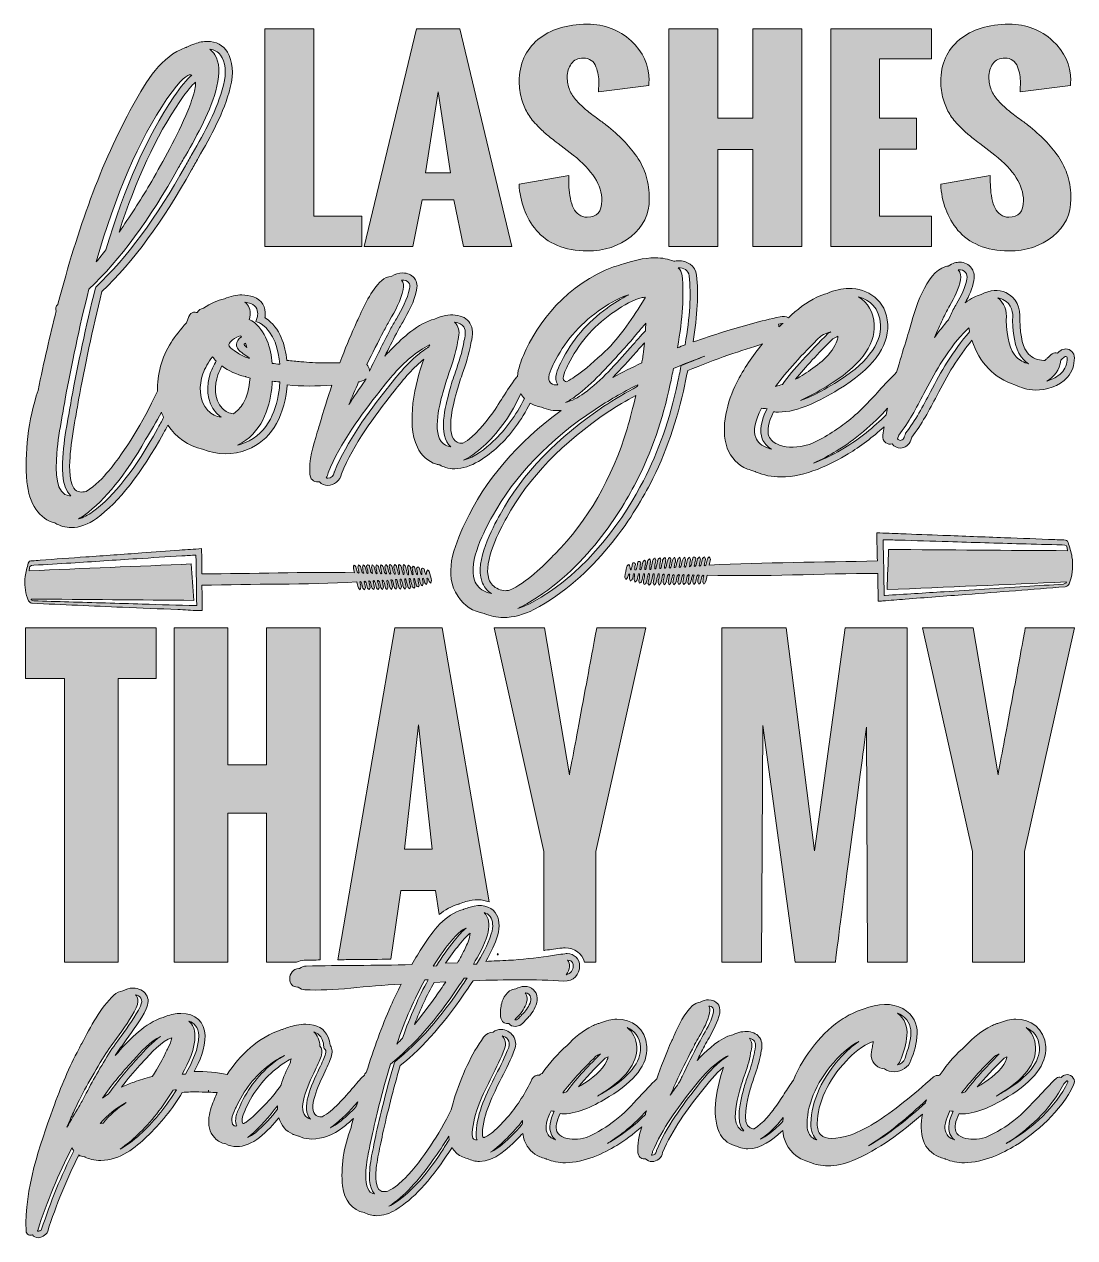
# Model space of a CAD drawing. Header units: inches. Extents: x 100 to 980, y -1049 to -31.
import ezdxf

# ---------------------------------------------------------------- set-up
doc = ezdxf.new("R2010")
doc.units = ezdxf.units.IN
doc.header["$MEASUREMENT"] = 0
doc.layers.add('Layer 1', color=7, linetype='Continuous')

# ---------------------------------------------------------------- blocks, each defined once
blk = doc.blocks.new('block 3')
at = {"layer": 'Layer 1', "true_color": 0xffffff}
h = blk.add_hatch(color=7, dxfattribs=at)
h.dxf.hatch_style = 2
edge = h.paths.add_edge_path()
edge.add_spline(control_points=[(978, -477.9), (977.4, -473.8), (975.9, -469.7), (974.7, -465.7), (974.2, -464.2), (973, -463.6), (971.2, -463.6), (968.7, -463.7), (966.1, -463.5), (963.6, -463.4), (949.6, -462.8), (935.5, -462.3), (921.4, -461.8), (904.2, -461.1), (886.9, -460.5), (869.6, -459.8), (857.9, -459.4), (846.3, -458.9), (834.6, -458.4), (828, -458.2), (821.3, -458), (814.3, -457.7), (814.5, -465.7), (814.6, -473.3), (814.8, -481.1), (767.7, -482.7), (720.9, -482.2), (673.8, -484.8), (674.2, -483), (674.6, -481.5), (674.8, -479.8), (674.8, -479.1), (674.2, -478.4), (673.9, -477.7), (673.4, -478.3), (672.6, -478.8), (672.4, -479.4), (671.9, -480.9), (671.8, -482.5), (671.3, -484), (671.2, -484.5), (670.6, -484.9), (670.2, -485.4), (670, -485.3), (669.8, -485.1), (669.6, -485), (670, -483.3), (670.5, -481.5), (670.6, -479.8), (670.7, -479.2), (670.1, -478.4), (669.8, -477.8), (669.3, -478.3), (668.5, -478.6), (668.3, -479.2), (667.8, -480.8), (667.6, -482.4), (667.2, -484), (667, -484.6), (666.4, -485.1), (666, -485.6), (665.8, -485.5), (665.6, -485.3), (665.4, -485.2), (665.8, -483.5), (666.2, -481.7), (666.4, -480), (666.5, -479.3), (665.9, -478.6), (665.6, -477.8), (665.1, -478.4), (664.3, -478.8), (664.1, -479.4), (663.6, -481.1), (663.3, -482.9), (662.9, -484.6), (662.7, -485.1), (662.2, -485.5), (661.8, -485.9), (661.7, -485.8), (661.5, -485.6), (661.3, -485.5), (661.6, -484.2), (661.9, -482.9), (662, -481.6), (662.1, -480.4), (663.5, -478.5), (661.4, -478), (659.6, -477.7), (660, -479.8), (659.6, -481), (659.2, -482.3), (659.1, -483.6), (658.7, -484.9), (658.6, -485.4), (657.9, -485.7), (657.4, -486.1), (657.4, -483.9), (657.9, -482.3), (658.1, -480.6), (658.1, -479.8), (657.6, -478.9), (657.3, -478), (656.7, -478.7), (655.9, -479.2), (655.7, -480), (655.2, -481.6), (655, -483.2), (654.6, -484.8), (654.5, -485.4), (654, -485.9), (653.6, -486.5), (653.4, -486.4), (653.1, -486.3), (652.9, -486.2), (653.3, -484.2), (653.7, -482.3), (654, -480.4), (654.1, -479.7), (653.5, -478.9), (653.3, -478.1), (652.7, -478.7), (651.8, -479.2), (651.6, -480), (651, -481.7), (650.8, -483.6), (650.3, -485.4), (650.2, -485.9), (649.7, -486.2), (649.3, -486.7), (649.1, -486.5), (648.9, -486.4), (648.7, -486.3), (649.1, -484.3), (649.6, -482.3), (649.8, -480.2), (649.9, -479.6), (649.4, -478.9), (649.1, -478.2), (648.6, -478.7), (647.7, -479.2), (647.5, -479.8), (646.9, -481.6), (646.7, -483.6), (646.2, -485.4), (646.1, -486), (645.5, -486.4), (645.1, -486.9), (644.9, -486.8), (644.7, -486.6), (644.5, -486.5), (644.9, -484.5), (645.4, -482.5), (645.7, -480.4), (645.7, -479.8), (645.1, -479), (644.8, -478.2), (644.3, -478.8), (643.5, -479.3), (643.3, -480), (642.7, -481.9), (642.4, -483.9), (642, -485.9), (641.8, -486.4), (641.4, -486.8), (641.1, -487.2), (640.8, -487.1), (640.6, -487), (640.3, -486.9), (640.7, -485), (641, -483.1), (641.4, -481.2), (641.6, -480.1), (642.2, -478.8), (640.6, -478.5), (640.2, -478.4), (639.3, -479.7), (639, -480.5), (638.5, -482.4), (638.2, -484.3), (637.8, -486.2), (637.7, -486.6), (637.2, -487), (636.9, -487.4), (636.8, -487.3), (636.6, -487.2), (636.4, -487.1), (636.4, -486.3), (636.4, -485.4), (636.6, -484.6), (636.8, -483.1), (637.3, -481.7), (637.5, -480.2), (637.5, -479.7), (636.9, -479), (636.6, -478.4), (636.1, -478.8), (635.3, -479.2), (635.1, -479.7), (634.6, -481), (634.5, -482.4), (634.2, -483.8), (633.9, -485.1), (633.5, -486.4), (633.2, -487.7), (633, -487.7), (632.7, -487.7), (632.4, -487.6), (632.4, -486.9), (632.2, -486.2), (632.3, -485.5), (632.5, -483.7), (633, -482), (633.2, -480.2), (633.3, -479.7), (632.7, -479.1), (632.5, -478.6), (631.9, -479), (631.3, -479.3), (630.9, -479.8), (630.6, -480.2), (630.6, -480.9), (630.5, -481.5), (630, -483.6), (629.6, -485.7), (629.1, -487.9), (628.8, -487.9), (628.6, -487.9), (628.3, -487.9), (628.2, -487.1), (628, -486.3), (628.1, -485.5), (628.3, -484), (628.9, -482.6), (629, -481.1), (629.1, -480.3), (628.5, -479.5), (628.3, -478.7), (627.7, -479.3), (627, -479.8), (626.6, -480.5), (626.2, -481.3), (626.2, -482.3), (626.1, -483.1), (625.7, -484.9), (625.2, -486.6), (624.8, -488.3), (624.6, -488.3), (624.3, -488.3), (624.1, -488.3), (624.1, -487.2), (623.9, -486.1), (624, -485.1), (624.2, -483.8), (624.7, -482.6), (624.7, -481.4), (624.8, -480.7), (624.2, -480.1), (623.8, -479.4), (623.4, -479.9), (622.8, -480.3), (622.4, -480.8), (622.1, -481.3), (622.2, -482), (622, -482.5), (621.6, -484.5), (621.1, -486.5), (620.7, -488.4), (620.4, -488.4), (620.2, -488.4), (619.9, -488.4), (620, -487.4), (619.9, -486.4), (620, -485.5), (620.2, -484.4), (620.7, -483.3), (620.7, -482.2), (620.7, -481.7), (620, -481.1), (619.7, -480.5), (619.2, -480.9), (618.5, -481.2), (618.4, -481.7), (617.9, -482.8), (617.8, -484.1), (617.5, -485.2), (617.3, -486.4), (616.9, -487.5), (616.6, -488.6), (616.3, -488.6), (616, -488.5), (615.7, -488.5), (615.8, -487.3), (615.9, -486.1), (616, -484.9), (616.1, -483.8), (617.1, -482.1), (615.5, -481.7), (613.7, -481.2), (613.9, -483.2), (613.6, -484.3), (613.2, -485.7), (612.8, -487.2), (612.5, -488.7), (612.2, -488.6), (611.9, -488.6), (611.6, -488.6), (611.6, -487.7), (611.6, -486.9), (611.6, -486), (611.6, -484.9), (612.8, -483.2), (610.9, -482.8), (609.1, -482.5), (609.5, -484.5), (609.1, -485.6), (608.8, -486.6), (608.6, -487.7), (608.3, -488.7), (608.1, -488.7), (607.9, -488.7), (607.7, -488.7), (607.6, -487.9), (607.5, -487), (607.3, -486.2), (607.1, -485.5), (606.7, -484.9), (606.4, -484.3), (605.8, -484.8), (605, -485.2), (604.8, -485.9), (604.1, -488.7), (603.5, -491.7), (603, -494.6), (602.9, -495.2), (603.6, -496), (603.9, -496.7), (604.4, -496.2), (605, -495.8), (605.3, -495.1), (605.8, -494.2), (606, -493.1), (606.3, -492.1), (606.6, -492.2), (606.9, -492.3), (607.2, -492.3), (607.1, -493.5), (606.9, -494.7), (607, -495.9), (607.1, -496.7), (607.5, -497.4), (607.8, -498.1), (608.3, -497.5), (609.1, -497.1), (609.4, -496.4), (609.9, -495), (610.1, -493.6), (610.4, -492.1), (610.7, -492.2), (611, -492.2), (611.3, -492.2), (611.2, -493.6), (610.9, -495), (610.9, -496.4), (611, -497.3), (611.4, -498.2), (611.6, -499.1), (612.2, -498.4), (613.1, -497.8), (613.3, -497), (613.9, -495.4), (614.1, -493.7), (614.5, -492), (614.8, -492.1), (615.1, -492.1), (615.4, -492.1), (615.4, -493), (615.5, -493.9), (615.4, -494.8), (615.3, -496), (614.8, -497.1), (614.8, -498.3), (614.7, -498.8), (615.3, -499.4), (615.5, -499.9), (616.1, -499.5), (616.7, -499.2), (617.1, -498.7), (617.4, -498.2), (617.4, -497.4), (617.5, -496.8), (617.9, -495.2), (618.3, -493.6), (618.7, -492), (619, -492), (619.2, -492), (619.5, -492.1), (619.5, -492.9), (619.6, -493.7), (619.5, -494.5), (619.2, -496.1), (618.7, -497.6), (618.6, -499.1), (618.5, -499.7), (619.1, -500.3), (619.4, -500.9), (619.9, -500.5), (620.8, -500.2), (620.9, -499.7), (621.4, -498.4), (621.6, -496.9), (621.9, -495.6), (622.1, -494.3), (622.5, -493.1), (622.8, -491.8), (623, -491.9), (623.3, -491.9), (623.6, -491.9), (623.6, -492.8), (623.7, -493.7), (623.6, -494.5), (623.4, -496), (623, -497.5), (622.7, -498.9), (622.7, -499.2), (622.4, -499.6), (622.5, -499.8), (622.8, -500.4), (623.2, -500.9), (623.5, -501.5), (624, -501), (624.9, -500.6), (625, -500), (625.7, -497.4), (626.2, -494.8), (626.8, -492.2), (627, -492.2), (627.3, -492.2), (627.6, -492.2), (627.7, -492.8), (627.9, -493.5), (627.8, -494), (627.5, -495.9), (627, -497.7), (626.8, -499.5), (626.7, -500.1), (627.3, -500.8), (627.6, -501.5), (628.1, -501), (628.9, -500.5), (629.1, -499.9), (629.6, -498.7), (629.7, -497.3), (630, -496), (630.3, -494.7), (630.7, -493.5), (631, -492.2), (631.3, -492.2), (631.6, -492.2), (631.8, -492.2), (631.9, -492.9), (632.1, -493.6), (632, -494.3), (631.7, -495.9), (631.1, -497.5), (631, -499.1), (630.9, -499.9), (631.6, -500.7), (631.9, -501.5), (632.4, -500.9), (633.2, -500.3), (633.4, -499.6), (634, -497.6), (634.3, -495.4), (634.8, -493.3), (634.9, -492.9), (635.3, -492.6), (635.5, -492.3), (635.7, -492.3), (635.9, -492.4), (636.1, -492.4), (636.1, -493.2), (636.1, -493.9), (636, -494.7), (635.7, -496.1), (635.2, -497.6), (635.1, -499), (635.1, -499.8), (635.7, -500.6), (636, -501.4), (636.5, -500.8), (637.3, -500.3), (637.5, -499.6), (638.1, -497.6), (638.3, -495.6), (638.8, -493.7), (639, -493.2), (639.6, -492.8), (639.9, -492.4), (640.1, -492.5), (640.3, -492.7), (640.5, -492.8), (640.1, -495), (639.6, -497), (639.3, -499.2), (639.2, -499.8), (639.9, -500.6), (640.2, -501.3), (640.7, -500.8), (641.4, -500.3), (641.6, -499.7), (642.2, -497.7), (642.5, -495.6), (643, -493.6), (643.1, -493.2), (643.7, -492.9), (644.1, -492.6), (644.2, -493), (644.5, -493.5), (644.4, -493.9), (644.1, -495.7), (643.6, -497.5), (643.4, -499.4), (643.3, -499.9), (643.9, -500.6), (644.2, -501.2), (644.7, -500.7), (645.5, -500.3), (645.7, -499.8), (646.3, -497.9), (646.5, -496), (647, -494.1), (647.2, -493.6), (647.8, -493.1), (648.2, -492.6), (648.4, -492.8), (648.6, -492.9), (648.8, -493.1), (648.4, -495), (647.8, -497), (647.6, -498.9), (647.5, -499.6), (648.1, -500.4), (648.4, -501.1), (649, -500.5), (649.8, -500), (650, -499.4), (650.6, -497.6), (650.8, -495.7), (651.2, -493.9), (651.4, -493.4), (651.9, -493.1), (652.3, -492.6), (652.5, -492.8), (652.7, -492.9), (652.9, -493), (652.5, -495), (652, -497), (651.7, -499.1), (651.6, -499.7), (652.2, -500.4), (652.6, -501), (653.1, -500.5), (653.9, -500.1), (654.1, -499.5), (654.6, -497.8), (654.9, -495.9), (655.3, -494.1), (655.5, -493.6), (656, -493.2), (656.4, -492.7), (656.6, -492.9), (656.8, -493), (657, -493.1), (656.6, -495.2), (656.1, -497.2), (655.9, -499.2), (655.8, -499.8), (656.4, -500.4), (656.7, -501), (657.2, -500.5), (658, -500.2), (658.2, -499.7), (658.7, -497.9), (659, -496), (659.4, -494.2), (659.6, -493.7), (660.2, -493.3), (660.5, -492.8), (660.7, -493), (660.9, -493.1), (661.1, -493.3), (660.7, -495.1), (660.2, -497), (660, -498.9), (660, -499.5), (660.6, -500.2), (660.9, -500.9), (661.4, -500.4), (662.2, -500), (662.4, -499.3), (662.9, -497.7), (663.1, -496), (663.5, -494.3), (663.7, -493.8), (664.2, -493.4), (664.6, -492.9), (664.8, -493), (665, -493.1), (665.3, -493.3), (664.9, -495.1), (664.4, -496.8), (664.2, -498.7), (664.1, -499.3), (664.8, -500.1), (665.1, -500.8), (665.6, -500.3), (666.4, -499.8), (666.6, -499.2), (667.1, -497.7), (667.2, -496), (667.6, -494.4), (667.8, -493.9), (668.4, -493.6), (668.8, -493.1), (669, -493.3), (669.2, -493.4), (669.3, -493.6), (669, -495.1), (668.6, -496.7), (668.5, -498.3), (668.4, -499.1), (669, -499.9), (669.2, -500.7), (669.8, -500.1), (670.6, -499.5), (670.8, -498.7), (671.4, -497), (671.7, -495.2), (672.1, -493.3), (719.8, -494.4), (767.3, -491.9), (815.1, -491.7), (815.2, -499.5), (815.4, -507.2), (815.5, -514.9), (816.9, -514.9), (818.1, -514.9), (819.3, -514.8), (825.6, -514.3), (831.9, -513.7), (838.2, -513.3), (855.1, -512), (872.1, -510.7), (889, -509.4), (916.8, -507.3), (944.5, -505.1), (972.3, -502.9), (973.3, -502.8), (974.4, -502), (975.1, -501.2), (975.8, -500.3), (976.2, -499.1), (976.6, -498), (978.7, -491.4), (979, -484.6), (978, -477.9)], knot_values=[0, 0, 0, 0, 1, 1, 1, 2, 2, 2, 3, 3, 3, 4, 4, 4, 5, 5, 5, 6, 6, 6, 7, 7, 7, 8, 8, 8, 9, 9, 9, 10, 10, 10, 11, 11, 11, 12, 12, 12, 13, 13, 13, 14, 14, 14, 15, 15, 15, 16, 16, 16, 17, 17, 17, 18, 18, 18, 19, 19, 19, 20, 20, 20, 21, 21, 21, 22, 22, 22, 23, 23, 23, 24, 24, 24, 25, 25, 25, 26, 26, 26, 27, 27, 27, 28, 28, 28, 29, 29, 29, 30, 30, 30, 31, 31, 31, 32, 32, 32, 33, 33, 33, 34, 34, 34, 35, 35, 35, 36, 36, 36, 37, 37, 37, 38, 38, 38, 39, 39, 39, 40, 40, 40, 41, 41, 41, 42, 42, 42, 43, 43, 43, 44, 44, 44, 45, 45, 45, 46, 46, 46, 47, 47, 47, 48, 48, 48, 49, 49, 49, 50, 50, 50, 51, 51, 51, 52, 52, 52, 53, 53, 53, 54, 54, 54, 55, 55, 55, 56, 56, 56, 57, 57, 57, 58, 58, 58, 59, 59, 59, 60, 60, 60, 61, 61, 61, 62, 62, 62, 63, 63, 63, 64, 64, 64, 65, 65, 65, 66, 66, 66, 67, 67, 67, 68, 68, 68, 69, 69, 69, 70, 70, 70, 71, 71, 71, 72, 72, 72, 73, 73, 73, 74, 74, 74, 75, 75, 75, 76, 76, 76, 77, 77, 77, 78, 78, 78, 79, 79, 79, 80, 80, 80, 81, 81, 81, 82, 82, 82, 83, 83, 83, 84, 84, 84, 85, 85, 85, 86, 86, 86, 87, 87, 87, 88, 88, 88, 89, 89, 89, 90, 90, 90, 91, 91, 91, 92, 92, 92, 93, 93, 93, 94, 94, 94, 95, 95, 95, 96, 96, 96, 97, 97, 97, 98, 98, 98, 99, 99, 99, 100, 100, 100, 101, 101, 101, 102, 102, 102, 103, 103, 103, 104, 104, 104, 105, 105, 105, 106, 106, 106, 107, 107, 107, 108, 108, 108, 109, 109, 109, 110, 110, 110, 111, 111, 111, 112, 112, 112, 113, 113, 113, 114, 114, 114, 115, 115, 115, 116, 116, 116, 117, 117, 117, 118, 118, 118, 119, 119, 119, 120, 120, 120, 121, 121, 121, 122, 122, 122, 123, 123, 123, 124, 124, 124, 125, 125, 125, 126, 126, 126, 127, 127, 127, 128, 128, 128, 129, 129, 129, 130, 130, 130, 131, 131, 131, 132, 132, 132, 133, 133, 133, 134, 134, 134, 135, 135, 135, 136, 136, 136, 137, 137, 137, 138, 138, 138, 139, 139, 139, 140, 140, 140, 141, 141, 141, 142, 142, 142, 143, 143, 143, 144, 144, 144, 145, 145, 145, 146, 146, 146, 147, 147, 147, 148, 148, 148, 149, 149, 149, 150, 150, 150, 151, 151, 151, 152, 152, 152, 153, 153, 153, 154, 154, 154, 155, 155, 155, 156, 156, 156, 157, 157, 157, 158, 158, 158, 159, 159, 159, 160, 160, 160, 161, 161, 161, 162, 162, 162, 163, 163, 163, 164, 164, 164, 165, 165, 165, 166, 166, 166, 167, 167, 167, 168, 168, 168, 169, 169, 169, 170, 170, 170, 171, 171, 171, 172, 172, 172, 173, 173, 173, 174, 174, 174, 175, 175, 175, 176, 176, 176, 177, 177, 177, 178, 178, 178, 179, 179, 179, 180, 180, 180, 181, 181, 181, 182, 182, 182, 183, 183, 183, 184, 184, 184, 185, 185, 185, 186, 186, 186, 187, 187, 187, 188, 188, 188, 189, 189, 189, 190, 190, 190, 191, 191, 191, 192, 192, 192, 193, 193, 193, 194, 194, 194, 195, 195, 195, 196, 196, 196, 197, 197, 197, 198, 198, 198, 199, 199, 199, 200, 200, 200, 201, 201, 201, 202, 202, 202, 203, 203, 203, 204, 204, 204, 205, 205, 205, 206, 206, 206, 207, 207, 207, 208, 208, 208, 209, 209, 209, 210, 210, 210, 211, 211, 211, 212, 212, 212, 213, 213, 213, 214, 214, 214, 215, 215, 215, 216, 216, 216, 217, 217, 217, 218, 218, 218, 219, 219, 219, 220, 220, 220, 221, 221, 221, 222, 222, 222, 222], degree=3, periodic=1)
edge = h.paths.add_edge_path()
edge.add_spline(control_points=[(973, -498.9), (973.1, -499.2), (973.2, -499.5), (973.3, -499.7), (972.5, -500.1), (971.7, -500.6), (970.9, -500.7), (960.1, -501.4), (949.3, -502), (938.5, -502.7), (915.9, -504.2), (893.3, -505.6), (870.7, -507.1), (854.3, -508.1), (837.9, -509.1), (821.4, -510.2), (821.2, -510.2), (821, -510.1), (820.6, -510.1), (820.3, -494.6), (820, -479.2), (819.7, -463.5), (824.1, -463.6), (828.5, -463.7), (832.8, -463.8), (846.7, -464.2), (860.5, -464.7), (874.3, -465.1), (894.7, -465.7), (915, -466.3), (935.3, -466.9), (946.8, -467.2), (958.2, -467.5), (969.7, -467.8), (973.5, -467.9), (974, -468.5), (974.1, -472.7), (924.2, -472.4), (874.3, -472), (824.2, -471.6), (823.8, -482.8), (823.4, -493.8), (823, -505.3), (873, -503.2), (923, -501.1), (973, -498.9)], knot_values=[0, 0, 0, 0, 1, 1, 1, 2, 2, 2, 3, 3, 3, 4, 4, 4, 5, 5, 5, 6, 6, 6, 7, 7, 7, 8, 8, 8, 9, 9, 9, 10, 10, 10, 11, 11, 11, 12, 12, 12, 13, 13, 13, 14, 14, 14, 15, 15, 15, 15], degree=3, periodic=1)
h = blk.add_hatch(color=7, dxfattribs=at)
h.dxf.hatch_style = 2
edge = h.paths.add_edge_path()
edge.add_spline(control_points=[(437.7, -488.6), (437.4, -489.2), (437.1, -489.7), (436.9, -490.4), (436.7, -491.1), (436.7, -491.9), (436.6, -492.6), (436.4, -492.6), (436.2, -492.6), (436.1, -492.6), (435.8, -491.7), (435.5, -490.8), (435.2, -489.9), (434.9, -488.9), (435.2, -487.1), (433.5, -487.4), (431.8, -487.8), (432.9, -489.3), (433, -490.3), (433, -491.1), (433, -491.9), (433, -492.7), (432.8, -492.7), (432.5, -492.7), (432.3, -492.7), (431.9, -491.4), (431.5, -490.1), (431.1, -488.8), (430.8, -487.8), (431, -486), (429.3, -486.5), (427.8, -486.9), (428.8, -488.4), (429, -489.5), (429.1, -490.5), (429.2, -491.6), (429.3, -492.7), (429.1, -492.7), (428.8, -492.8), (428.6, -492.8), (428.2, -491.8), (427.9, -490.8), (427.6, -489.8), (427.3, -488.7), (427.1, -487.6), (426.7, -486.6), (426.6, -486.2), (425.9, -485.9), (425.5, -485.6), (425.2, -486.1), (424.6, -486.6), (424.6, -487.1), (424.7, -488.1), (425.1, -489.1), (425.3, -490.1), (425.5, -490.9), (425.4, -491.8), (425.5, -492.7), (425.3, -492.7), (425, -492.8), (424.8, -492.8), (424.4, -491), (423.9, -489.2), (423.4, -487.5), (423.3, -487), (423.3, -486.4), (423, -485.9), (422.7, -485.4), (422.1, -485.1), (421.7, -484.7), (421.4, -485.3), (420.9, -485.9), (420.9, -486.5), (421, -487.6), (421.5, -488.7), (421.7, -489.9), (421.8, -490.8), (421.7, -491.8), (421.7, -492.7), (421.5, -492.8), (421.3, -492.8), (421, -492.8), (420.6, -491.3), (420.2, -489.7), (419.8, -488.1), (419.6, -487.4), (419.6, -486.5), (419.2, -485.8), (418.9, -485.2), (418.2, -484.7), (417.6, -484.2), (417.4, -484.9), (417, -485.7), (417.1, -486.4), (417.2, -487.7), (417.7, -489), (418, -490.3), (418.1, -491), (417.9, -491.8), (417.9, -492.5), (417.7, -492.5), (417.4, -492.5), (417.2, -492.5), (416.7, -490.6), (416.2, -488.7), (415.7, -486.8), (415.6, -486.3), (415.6, -485.7), (415.3, -485.3), (414.9, -484.8), (414.3, -484.5), (413.8, -484.2), (413.6, -484.7), (413.1, -485.2), (413.2, -485.7), (413.4, -487.3), (413.9, -488.9), (414.2, -490.4), (414.3, -491.1), (414.2, -491.8), (414.1, -492.4), (413.9, -492.5), (413.7, -492.5), (413.4, -492.5), (413.1, -491.3), (412.7, -490.2), (412.4, -489), (412.1, -487.8), (411.9, -486.5), (411.5, -485.3), (411.3, -484.8), (410.6, -484.6), (410.1, -484.2), (409.8, -484.8), (409.3, -485.3), (409.3, -485.8), (409.5, -487.2), (410, -488.5), (410.3, -489.8), (410.5, -490.5), (410.5, -491.3), (410.5, -492.1), (410.4, -492.2), (410.2, -492.3), (410, -492.3), (409.8, -492), (409.4, -491.7), (409.3, -491.3), (408.8, -489.6), (408.5, -487.8), (407.9, -486.2), (407.7, -485.5), (406.8, -484.3), (406.4, -484.3), (405, -484.7), (405.6, -485.8), (405.8, -486.8), (406.2, -488.6), (406.6, -490.3), (406.9, -492), (406.7, -492.1), (406.5, -492.2), (406.3, -492.3), (406, -491.9), (405.6, -491.6), (405.4, -491.1), (404.9, -489.4), (404.6, -487.6), (404.1, -485.8), (403.9, -485.2), (403.1, -484.8), (402.6, -484.3), (402.3, -485), (401.8, -485.7), (401.9, -486.3), (402.2, -488.1), (402.7, -490), (403.2, -491.8), (403, -491.9), (402.8, -492), (402.6, -492.2), (402.2, -491.7), (401.7, -491.4), (401.6, -490.9), (401.1, -489.2), (400.8, -487.4), (400.2, -485.8), (400, -485.2), (399.2, -484.8), (398.7, -484.4), (398.5, -485), (398.1, -485.7), (398.2, -486.3), (398.4, -488.1), (398.9, -489.9), (399.3, -491.7), (399.1, -491.8), (399, -491.9), (398.8, -492.1), (398.5, -491.7), (398, -491.4), (397.8, -490.9), (397.3, -489.3), (397.1, -487.6), (396.5, -486), (396.3, -485.4), (395.5, -485), (394.9, -484.4), (394.7, -485.1), (394.3, -485.9), (394.4, -486.5), (394.6, -488.3), (395.1, -490), (395.5, -491.7), (395.3, -491.8), (395.1, -491.9), (394.9, -492), (394.5, -491.5), (394.1, -491.1), (393.9, -490.5), (393.5, -489.1), (393.3, -487.6), (392.8, -486.2), (392.6, -485.5), (391.8, -485), (391.3, -484.5), (391.1, -485.2), (390.6, -486.1), (390.7, -486.8), (390.9, -488.4), (391.4, -489.9), (391.4, -491.8), (391, -491.5), (390.3, -491.2), (390.2, -490.8), (389.8, -489.6), (389.6, -488.4), (389.3, -487.2), (388.9, -486.2), (389.2, -484.2), (387.5, -484.6), (385.6, -485.1), (387, -486.7), (387.1, -487.9), (387.3, -489.1), (387.6, -490.2), (387.9, -491.4), (387.7, -491.5), (387.6, -491.6), (387.4, -491.7), (387.1, -491.4), (386.6, -491.1), (386.4, -490.6), (385.9, -489.1), (385.7, -487.5), (385.2, -485.9), (385, -485.4), (384.2, -485), (383.8, -484.6), (383.5, -485.2), (383, -485.9), (383.1, -486.5), (383.3, -488.1), (383.7, -489.7), (384.1, -491.2), (383.9, -491.4), (383.8, -491.5), (383.6, -491.6), (383.2, -491.2), (382.6, -490.8), (382.5, -490.2), (382, -488.8), (381.9, -487.3), (381.4, -485.9), (381.2, -485.4), (380.4, -485.1), (379.9, -484.6), (379.7, -485.3), (379.1, -485.9), (379.2, -486.5), (379.5, -488.1), (379.9, -489.6), (380.3, -491.2), (380.1, -491.3), (380, -491.4), (379.8, -491.6), (379.4, -491.2), (378.9, -490.8), (378.7, -490.3), (378.3, -489), (378.1, -487.6), (377.6, -486.2), (377.4, -485.6), (376.7, -485.2), (376.2, -484.7), (375.9, -485.3), (375.4, -486), (375.5, -486.7), (375.7, -488.1), (376.1, -489.5), (376.5, -491.2), (333.7, -490.2), (291.2, -492.1), (248.5, -492.1), (248.4, -485.1), (248.3, -478.2), (248.2, -470.9), (241.8, -471.4), (235.8, -471.8), (229.8, -472.2), (219.2, -473), (208.7, -473.8), (198.1, -474.5), (182.4, -475.7), (166.8, -476.8), (151.1, -477.9), (138.4, -478.8), (125.6, -479.7), (112.9, -480.7), (110.6, -480.8), (108.3, -481.1), (106, -481.1), (104.4, -481.1), (103.3, -481.7), (102.9, -483.1), (101.9, -486.8), (100.7, -490.5), (100.3, -494.3), (99.6, -500.4), (100.1, -506.6), (102.2, -512.5), (102.6, -513.5), (102.9, -514.6), (103.6, -515.3), (104.3, -516), (105.3, -516.7), (106.2, -516.8), (131.5, -517.9), (156.8, -519), (182, -520.1), (197.4, -520.8), (212.8, -521.4), (228.2, -522), (234, -522.3), (239.7, -522.6), (245.5, -522.9), (246.5, -522.9), (247.6, -522.8), (248.8, -522.8), (248.7, -515.8), (248.6, -508.9), (248.5, -501.7), (291.9, -500.4), (335.1, -501.3), (378.4, -498.8), (378.8, -500.5), (379.1, -502.1), (379.7, -503.7), (379.9, -504.4), (380.6, -504.9), (381.1, -505.4), (381.4, -504.7), (381.8, -503.9), (381.8, -503.3), (381.6, -501.8), (381.2, -500.4), (380.8, -498.9), (381, -498.8), (381.2, -498.7), (381.3, -498.5), (381.7, -498.9), (382.3, -499.2), (382.4, -499.7), (382.8, -501.1), (383, -502.6), (383.5, -504), (383.7, -504.6), (384.4, -504.9), (384.9, -505.4), (385.2, -504.7), (385.7, -504), (385.7, -503.4), (385.4, -501.8), (384.9, -500.2), (384.5, -498.6), (384.7, -498.4), (384.9, -498.3), (385.1, -498.2), (385.5, -498.6), (386, -499), (386.1, -499.5), (386.6, -501), (386.8, -502.5), (387.3, -504), (387.5, -504.5), (388.2, -504.9), (388.7, -505.3), (389, -504.7), (389.5, -504.1), (389.5, -503.5), (389.2, -501.8), (388.7, -500.1), (388.3, -498.4), (388.5, -498.3), (388.6, -498.1), (388.8, -498), (389.2, -498.4), (389.7, -498.8), (389.8, -499.2), (390.3, -500.9), (390.6, -502.5), (391.1, -504.1), (391.3, -504.6), (392, -504.9), (392.5, -505.3), (392.7, -504.7), (393.3, -504.2), (393.2, -503.7), (392.9, -501.8), (392.4, -500), (392, -498.2), (392.2, -498), (392.4, -497.9), (392.6, -497.8), (392.9, -498.2), (393.4, -498.5), (393.6, -499), (394, -500.6), (394.3, -502.3), (394.9, -503.9), (395, -504.4), (395.8, -504.8), (396.3, -505.2), (396.6, -504.6), (397.1, -503.9), (397, -503.4), (396.7, -501.5), (396.2, -499.7), (395.8, -497.9), (395.9, -497.8), (396.1, -497.7), (396.3, -497.6), (396.6, -498), (397.1, -498.3), (397.3, -498.7), (397.7, -500.3), (398, -502), (398.5, -503.6), (398.8, -504.2), (399.5, -504.6), (400, -505.2), (400.3, -504.5), (400.8, -503.8), (400.7, -503.2), (400.5, -501.4), (399.9, -499.6), (399.5, -497.9), (399.7, -497.7), (399.8, -497.6), (400, -497.4), (400.4, -497.9), (401, -498.3), (401.1, -498.8), (401.6, -500.4), (401.9, -502.2), (402.5, -503.9), (402.6, -504.4), (403.4, -504.7), (403.9, -505.1), (404.1, -504.5), (404.6, -503.9), (404.5, -503.4), (404.3, -501.7), (403.8, -500.1), (403.4, -498.5), (403.4, -498.1), (403.6, -497.7), (403.7, -497.3), (404.1, -497.6), (404.6, -497.8), (404.7, -498.2), (405.3, -500), (405.6, -501.9), (406.2, -503.7), (406.4, -504.2), (407.1, -504.6), (407.5, -505.1), (407.8, -504.4), (408.3, -503.7), (408.2, -503.1), (407.9, -501.2), (407.4, -499.3), (407, -497.4), (407.1, -497.3), (407.3, -497.1), (407.5, -497), (407.8, -497.3), (408.4, -497.7), (408.5, -498.1), (409, -499.9), (409.3, -501.7), (409.9, -503.4), (410.1, -504), (410.8, -504.5), (411.3, -505), (411.6, -504.3), (412.1, -503.5), (412, -502.8), (411.9, -501.5), (411.4, -500.2), (411.1, -498.9), (411, -498.3), (411, -497.6), (410.9, -496.9), (411.1, -496.8), (411.3, -496.8), (411.5, -496.7), (411.7, -497), (412.1, -497.3), (412.2, -497.7), (412.7, -499.5), (413, -501.5), (413.6, -503.3), (413.8, -504), (414.6, -504.4), (415.1, -505), (415.3, -504.2), (415.9, -503.5), (415.8, -502.8), (415.6, -501.3), (415.1, -499.9), (414.8, -498.5), (414.7, -497.9), (414.8, -497.2), (414.8, -496.6), (415.1, -496.5), (415.3, -496.5), (415.6, -496.5), (415.9, -497.6), (416.3, -498.8), (416.6, -500), (416.9, -501.1), (417.1, -502.4), (417.5, -503.5), (417.7, -504), (418.5, -504.4), (418.9, -504.8), (419.2, -504.2), (419.7, -503.6), (419.6, -503), (419.4, -501.4), (418.9, -499.7), (418.5, -498.1), (418.4, -497.6), (418.6, -497), (418.7, -496.4), (418.9, -496.4), (419.2, -496.4), (419.4, -496.4), (420, -498.7), (420.6, -501.1), (421.3, -503.4), (421.4, -504), (422.2, -504.3), (422.7, -504.7), (423, -504.2), (423.3, -503.7), (423.5, -503.1), (423.6, -502.9), (423.4, -502.6), (423.3, -502.4), (423, -501.1), (422.6, -499.7), (422.4, -498.4), (422.2, -497.7), (422.3, -496.8), (422.3, -496), (422.5, -496), (422.8, -496), (423, -495.9), (423.4, -497.1), (423.7, -498.2), (424, -499.3), (424.3, -500.5), (424.5, -501.8), (424.9, -503), (425.1, -503.5), (425.9, -503.7), (426.4, -504), (426.6, -503.5), (427.2, -502.9), (427.1, -502.4), (426.9, -501), (426.4, -499.7), (426.1, -498.3), (426, -497.6), (426.1, -496.8), (426.1, -496), (426.3, -496), (426.5, -496), (426.7, -496), (427.1, -497.4), (427.5, -498.8), (427.9, -500.3), (428.1, -500.8), (428.1, -501.5), (428.4, -502), (428.7, -502.5), (429.4, -502.7), (429.8, -503.1), (430.1, -502.6), (430.5, -502), (430.5, -501.6), (430.4, -500.5), (430, -499.5), (429.8, -498.4), (429.7, -497.6), (429.8, -496.8), (429.8, -496), (430, -495.9), (430.3, -495.9), (430.5, -495.8), (430.9, -497.3), (431.2, -498.9), (431.8, -500.3), (432, -501), (432.8, -501.6), (433.4, -502.2), (433.6, -501.3), (433.9, -500.5), (433.9, -499.7), (433.9, -498.5), (433.6, -497.2), (433.4, -496), (433.7, -495.9), (434, -495.8), (434.2, -495.8), (434.6, -497.1), (434.8, -498.4), (435.3, -499.7), (435.6, -500.3), (436.3, -500.7), (436.8, -501.1), (437, -500.5), (437.4, -499.8), (437.4, -499.2), (437.5, -498.1), (437.3, -497), (437.2, -495.9), (437.5, -495.8), (437.7, -495.8), (438, -495.7), (438.3, -496.6), (438.5, -497.6), (439, -498.4), (439.2, -499), (439.9, -499.3), (440.3, -499.8), (440.6, -499.1), (441.1, -498.4), (441, -497.8), (440.5, -495.2), (439.9, -492.6), (439.1, -490), (439, -489.4), (438.2, -489), (437.7, -488.6)], knot_values=[0, 0, 0, 0, 1, 1, 1, 2, 2, 2, 3, 3, 3, 4, 4, 4, 5, 5, 5, 6, 6, 6, 7, 7, 7, 8, 8, 8, 9, 9, 9, 10, 10, 10, 11, 11, 11, 12, 12, 12, 13, 13, 13, 14, 14, 14, 15, 15, 15, 16, 16, 16, 17, 17, 17, 18, 18, 18, 19, 19, 19, 20, 20, 20, 21, 21, 21, 22, 22, 22, 23, 23, 23, 24, 24, 24, 25, 25, 25, 26, 26, 26, 27, 27, 27, 28, 28, 28, 29, 29, 29, 30, 30, 30, 31, 31, 31, 32, 32, 32, 33, 33, 33, 34, 34, 34, 35, 35, 35, 36, 36, 36, 37, 37, 37, 38, 38, 38, 39, 39, 39, 40, 40, 40, 41, 41, 41, 42, 42, 42, 43, 43, 43, 44, 44, 44, 45, 45, 45, 46, 46, 46, 47, 47, 47, 48, 48, 48, 49, 49, 49, 50, 50, 50, 51, 51, 51, 52, 52, 52, 53, 53, 53, 54, 54, 54, 55, 55, 55, 56, 56, 56, 57, 57, 57, 58, 58, 58, 59, 59, 59, 60, 60, 60, 61, 61, 61, 62, 62, 62, 63, 63, 63, 64, 64, 64, 65, 65, 65, 66, 66, 66, 67, 67, 67, 68, 68, 68, 69, 69, 69, 70, 70, 70, 71, 71, 71, 72, 72, 72, 73, 73, 73, 74, 74, 74, 75, 75, 75, 76, 76, 76, 77, 77, 77, 78, 78, 78, 79, 79, 79, 80, 80, 80, 81, 81, 81, 82, 82, 82, 83, 83, 83, 84, 84, 84, 85, 85, 85, 86, 86, 86, 87, 87, 87, 88, 88, 88, 89, 89, 89, 90, 90, 90, 91, 91, 91, 92, 92, 92, 93, 93, 93, 94, 94, 94, 95, 95, 95, 96, 96, 96, 97, 97, 97, 98, 98, 98, 99, 99, 99, 100, 100, 100, 101, 101, 101, 102, 102, 102, 103, 103, 103, 104, 104, 104, 105, 105, 105, 106, 106, 106, 107, 107, 107, 108, 108, 108, 109, 109, 109, 110, 110, 110, 111, 111, 111, 112, 112, 112, 113, 113, 113, 114, 114, 114, 115, 115, 115, 116, 116, 116, 117, 117, 117, 118, 118, 118, 119, 119, 119, 120, 120, 120, 121, 121, 121, 122, 122, 122, 123, 123, 123, 124, 124, 124, 125, 125, 125, 126, 126, 126, 127, 127, 127, 128, 128, 128, 129, 129, 129, 130, 130, 130, 131, 131, 131, 132, 132, 132, 133, 133, 133, 134, 134, 134, 135, 135, 135, 136, 136, 136, 137, 137, 137, 138, 138, 138, 139, 139, 139, 140, 140, 140, 141, 141, 141, 142, 142, 142, 143, 143, 143, 144, 144, 144, 145, 145, 145, 146, 146, 146, 147, 147, 147, 148, 148, 148, 149, 149, 149, 150, 150, 150, 151, 151, 151, 152, 152, 152, 153, 153, 153, 154, 154, 154, 155, 155, 155, 156, 156, 156, 157, 157, 157, 158, 158, 158, 159, 159, 159, 160, 160, 160, 161, 161, 161, 162, 162, 162, 163, 163, 163, 164, 164, 164, 165, 165, 165, 166, 166, 166, 167, 167, 167, 168, 168, 168, 169, 169, 169, 170, 170, 170, 171, 171, 171, 172, 172, 172, 173, 173, 173, 174, 174, 174, 175, 175, 175, 176, 176, 176, 177, 177, 177, 178, 178, 178, 179, 179, 179, 180, 180, 180, 181, 181, 181, 182, 182, 182, 183, 183, 183, 184, 184, 184, 185, 185, 185, 186, 186, 186, 187, 187, 187, 188, 188, 188, 189, 189, 189, 190, 190, 190, 191, 191, 191, 192, 192, 192, 193, 193, 193, 194, 194, 194, 195, 195, 195, 196, 196, 196, 197, 197, 197, 198, 198, 198, 199, 199, 199, 200, 200, 200, 201, 201, 201, 202, 202, 202, 203, 203, 203, 204, 204, 204, 205, 205, 205, 206, 206, 206, 207, 207, 207, 208, 208, 208, 209, 209, 209, 210, 210, 210, 211, 211, 211, 212, 212, 212, 213, 213, 213, 214, 214, 214, 215, 215, 215, 216, 216, 216, 217, 217, 217, 218, 218, 218, 219, 219, 219, 220, 220, 220, 221, 221, 221, 222, 222, 222, 222], degree=3, periodic=1)
edge = h.paths.add_edge_path()
edge.add_spline(control_points=[(243.3, -518.7), (228.4, -518.3), (213.5, -517.9), (198.5, -517.4), (178, -516.8), (157.4, -516.2), (136.9, -515.6), (127.1, -515.3), (117.3, -515), (107.5, -514.7), (106.7, -514.7), (106, -514.2), (105.2, -514), (105.3, -513.7), (105.4, -513.5), (105.5, -513.2), (150.9, -513.6), (196.3, -514), (241.8, -514.3), (241.1, -504), (240.3, -493.9), (239.6, -483.8), (194.2, -485.7), (148.9, -487.6), (103.7, -489.5), (103.7, -485.6), (104.1, -485.1), (107.5, -484.9), (117.9, -484.2), (128.3, -483.6), (138.7, -483), (157.1, -481.8), (175.5, -480.6), (193.9, -479.4), (206.5, -478.6), (219, -477.8), (231.6, -477), (235.5, -476.8), (239.5, -476.6), (243.5, -476.3), (243.7, -490.6), (243.9, -504.6), (244.1, -518.6), (243.7, -518.7), (243.5, -518.7), (243.3, -518.7)], knot_values=[0, 0, 0, 0, 1, 1, 1, 2, 2, 2, 3, 3, 3, 4, 4, 4, 5, 5, 5, 6, 6, 6, 7, 7, 7, 8, 8, 8, 9, 9, 9, 10, 10, 10, 11, 11, 11, 12, 12, 12, 13, 13, 13, 14, 14, 14, 15, 15, 15, 15], degree=3, periodic=1)
at = {"layer": 'Layer 1', "lineweight": 0}
for points, knots in [([(978, -477.9), (977.4, -473.8), (975.9, -469.7), (974.7, -465.7), (974.2, -464.2), (973, -463.6), (971.2, -463.6), (968.7, -463.7), (966.1, -463.5), (963.6, -463.4), (949.6, -462.8), (935.5, -462.3), (921.4, -461.8), (904.2, -461.1), (886.9, -460.5), (869.6, -459.8), (857.9, -459.4), (846.3, -458.9), (834.6, -458.4), (828, -458.2), (821.3, -458), (814.3, -457.7), (814.5, -465.7), (814.6, -473.3), (814.8, -481.1), (767.7, -482.7), (720.9, -482.2), (673.8, -484.8), (674.2, -483), (674.6, -481.5), (674.8, -479.8), (674.8, -479.1), (674.2, -478.4), (673.9, -477.7), (673.4, -478.3), (672.6, -478.8), (672.4, -479.4), (671.9, -480.9), (671.8, -482.5), (671.3, -484), (671.2, -484.5), (670.6, -484.9), (670.2, -485.4), (670, -485.3), (669.8, -485.1), (669.6, -485), (670, -483.3), (670.5, -481.5), (670.6, -479.8), (670.7, -479.2), (670.1, -478.4), (669.8, -477.8), (669.3, -478.3), (668.5, -478.6), (668.3, -479.2), (667.8, -480.8), (667.6, -482.4), (667.2, -484), (667, -484.6), (666.4, -485.1), (666, -485.6), (665.8, -485.5), (665.6, -485.3), (665.4, -485.2), (665.8, -483.5), (666.2, -481.7), (666.4, -480), (666.5, -479.3), (665.9, -478.6), (665.6, -477.8), (665.1, -478.4), (664.3, -478.8), (664.1, -479.4), (663.6, -481.1), (663.3, -482.9), (662.9, -484.6), (662.7, -485.1), (662.2, -485.5), (661.8, -485.9), (661.7, -485.8), (661.5, -485.6), (661.3, -485.5), (661.6, -484.2), (661.9, -482.9), (662, -481.6), (662.1, -480.4), (663.5, -478.5), (661.4, -478), (659.6, -477.7), (660, -479.8), (659.6, -481), (659.2, -482.3), (659.1, -483.6), (658.7, -484.9), (658.6, -485.4), (657.9, -485.7), (657.4, -486.1), (657.4, -483.9), (657.9, -482.3), (658.1, -480.6), (658.1, -479.8), (657.6, -478.9), (657.3, -478), (656.7, -478.7), (655.9, -479.2), (655.7, -480), (655.2, -481.6), (655, -483.2), (654.6, -484.8), (654.5, -485.4), (654, -485.9), (653.6, -486.5), (653.4, -486.4), (653.1, -486.3), (652.9, -486.2), (653.3, -484.2), (653.7, -482.3), (654, -480.4), (654.1, -479.7), (653.5, -478.9), (653.3, -478.1), (652.7, -478.7), (651.8, -479.2), (651.6, -480), (651, -481.7), (650.8, -483.6), (650.3, -485.4), (650.2, -485.9), (649.7, -486.2), (649.3, -486.7), (649.1, -486.5), (648.9, -486.4), (648.7, -486.3), (649.1, -484.3), (649.6, -482.3), (649.8, -480.2), (649.9, -479.6), (649.4, -478.9), (649.1, -478.2), (648.6, -478.7), (647.7, -479.2), (647.5, -479.8), (646.9, -481.6), (646.7, -483.6), (646.2, -485.4), (646.1, -486), (645.5, -486.4), (645.1, -486.9), (644.9, -486.8), (644.7, -486.6), (644.5, -486.5), (644.9, -484.5), (645.4, -482.5), (645.7, -480.4), (645.7, -479.8), (645.1, -479), (644.8, -478.2), (644.3, -478.8), (643.5, -479.3), (643.3, -480), (642.7, -481.9), (642.4, -483.9), (642, -485.9), (641.8, -486.4), (641.4, -486.8), (641.1, -487.2), (640.8, -487.1), (640.6, -487), (640.3, -486.9), (640.7, -485), (641, -483.1), (641.4, -481.2), (641.6, -480.1), (642.2, -478.8), (640.6, -478.5), (640.2, -478.4), (639.3, -479.7), (639, -480.5), (638.5, -482.4), (638.2, -484.3), (637.8, -486.2), (637.7, -486.6), (637.2, -487), (636.9, -487.4), (636.8, -487.3), (636.6, -487.2), (636.4, -487.1), (636.4, -486.3), (636.4, -485.4), (636.6, -484.6), (636.8, -483.1), (637.3, -481.7), (637.5, -480.2), (637.5, -479.7), (636.9, -479), (636.6, -478.4), (636.1, -478.8), (635.3, -479.2), (635.1, -479.7), (634.6, -481), (634.5, -482.4), (634.2, -483.8), (633.9, -485.1), (633.5, -486.4), (633.2, -487.7), (633, -487.7), (632.7, -487.7), (632.4, -487.6), (632.4, -486.9), (632.2, -486.2), (632.3, -485.5), (632.5, -483.7), (633, -482), (633.2, -480.2), (633.3, -479.7), (632.7, -479.1), (632.5, -478.6), (631.9, -479), (631.3, -479.3), (630.9, -479.8), (630.6, -480.2), (630.6, -480.9), (630.5, -481.5), (630, -483.6), (629.6, -485.7), (629.1, -487.9), (628.8, -487.9), (628.6, -487.9), (628.3, -487.9), (628.2, -487.1), (628, -486.3), (628.1, -485.5), (628.3, -484), (628.9, -482.6), (629, -481.1), (629.1, -480.3), (628.5, -479.5), (628.3, -478.7), (627.7, -479.3), (627, -479.8), (626.6, -480.5), (626.2, -481.3), (626.2, -482.3), (626.1, -483.1), (625.7, -484.9), (625.2, -486.6), (624.8, -488.3), (624.6, -488.3), (624.3, -488.3), (624.1, -488.3), (624.1, -487.2), (623.9, -486.1), (624, -485.1), (624.2, -483.8), (624.7, -482.6), (624.7, -481.4), (624.8, -480.7), (624.2, -480.1), (623.8, -479.4), (623.4, -479.9), (622.8, -480.3), (622.4, -480.8), (622.1, -481.3), (622.2, -482), (622, -482.5), (621.6, -484.5), (621.1, -486.5), (620.7, -488.4), (620.4, -488.4), (620.2, -488.4), (619.9, -488.4), (620, -487.4), (619.9, -486.4), (620, -485.5), (620.2, -484.4), (620.7, -483.3), (620.7, -482.2), (620.7, -481.7), (620, -481.1), (619.7, -480.5), (619.2, -480.9), (618.5, -481.2), (618.4, -481.7), (617.9, -482.8), (617.8, -484.1), (617.5, -485.2), (617.3, -486.4), (616.9, -487.5), (616.6, -488.6), (616.3, -488.6), (616, -488.5), (615.7, -488.5), (615.8, -487.3), (615.9, -486.1), (616, -484.9), (616.1, -483.8), (617.1, -482.1), (615.5, -481.7), (613.7, -481.2), (613.9, -483.2), (613.6, -484.3), (613.2, -485.7), (612.8, -487.2), (612.5, -488.7), (612.2, -488.6), (611.9, -488.6), (611.6, -488.6), (611.6, -487.7), (611.6, -486.9), (611.6, -486), (611.6, -484.9), (612.8, -483.2), (610.9, -482.8), (609.1, -482.5), (609.5, -484.5), (609.1, -485.6), (608.8, -486.6), (608.6, -487.7), (608.3, -488.7), (608.1, -488.7), (607.9, -488.7), (607.7, -488.7), (607.6, -487.9), (607.5, -487), (607.3, -486.2), (607.1, -485.5), (606.7, -484.9), (606.4, -484.3), (605.8, -484.8), (605, -485.2), (604.8, -485.9), (604.1, -488.7), (603.5, -491.7), (603, -494.6), (602.9, -495.2), (603.6, -496), (603.9, -496.7), (604.4, -496.2), (605, -495.8), (605.3, -495.1), (605.8, -494.2), (606, -493.1), (606.3, -492.1), (606.6, -492.2), (606.9, -492.3), (607.2, -492.3), (607.1, -493.5), (606.9, -494.7), (607, -495.9), (607.1, -496.7), (607.5, -497.4), (607.8, -498.1), (608.3, -497.5), (609.1, -497.1), (609.4, -496.4), (609.9, -495), (610.1, -493.6), (610.4, -492.1), (610.7, -492.2), (611, -492.2), (611.3, -492.2), (611.2, -493.6), (610.9, -495), (610.9, -496.4), (611, -497.3), (611.4, -498.2), (611.6, -499.1), (612.2, -498.4), (613.1, -497.8), (613.3, -497), (613.9, -495.4), (614.1, -493.7), (614.5, -492), (614.8, -492.1), (615.1, -492.1), (615.4, -492.1), (615.4, -493), (615.5, -493.9), (615.4, -494.8), (615.3, -496), (614.8, -497.1), (614.8, -498.3), (614.7, -498.8), (615.3, -499.4), (615.5, -499.9), (616.1, -499.5), (616.7, -499.2), (617.1, -498.7), (617.4, -498.2), (617.4, -497.4), (617.5, -496.8), (617.9, -495.2), (618.3, -493.6), (618.7, -492), (619, -492), (619.2, -492), (619.5, -492.1), (619.5, -492.9), (619.6, -493.7), (619.5, -494.5), (619.2, -496.1), (618.7, -497.6), (618.6, -499.1), (618.5, -499.7), (619.1, -500.3), (619.4, -500.9), (619.9, -500.5), (620.8, -500.2), (620.9, -499.7), (621.4, -498.4), (621.6, -496.9), (621.9, -495.6), (622.1, -494.3), (622.5, -493.1), (622.8, -491.8), (623, -491.9), (623.3, -491.9), (623.6, -491.9), (623.6, -492.8), (623.7, -493.7), (623.6, -494.5), (623.4, -496), (623, -497.5), (622.7, -498.9), (622.7, -499.2), (622.4, -499.6), (622.5, -499.8), (622.8, -500.4), (623.2, -500.9), (623.5, -501.5), (624, -501), (624.9, -500.6), (625, -500), (625.7, -497.4), (626.2, -494.8), (626.8, -492.2), (627, -492.2), (627.3, -492.2), (627.6, -492.2), (627.7, -492.8), (627.9, -493.5), (627.8, -494), (627.5, -495.9), (627, -497.7), (626.8, -499.5), (626.7, -500.1), (627.3, -500.8), (627.6, -501.5), (628.1, -501), (628.9, -500.5), (629.1, -499.9), (629.6, -498.7), (629.7, -497.3), (630, -496), (630.3, -494.7), (630.7, -493.5), (631, -492.2), (631.3, -492.2), (631.6, -492.2), (631.8, -492.2), (631.9, -492.9), (632.1, -493.6), (632, -494.3), (631.7, -495.9), (631.1, -497.5), (631, -499.1), (630.9, -499.9), (631.6, -500.7), (631.9, -501.5), (632.4, -500.9), (633.2, -500.3), (633.4, -499.6), (634, -497.6), (634.3, -495.4), (634.8, -493.3), (634.9, -492.9), (635.3, -492.6), (635.5, -492.3), (635.7, -492.3), (635.9, -492.4), (636.1, -492.4), (636.1, -493.2), (636.1, -493.9), (636, -494.7), (635.7, -496.1), (635.2, -497.6), (635.1, -499), (635.1, -499.8), (635.7, -500.6), (636, -501.4), (636.5, -500.8), (637.3, -500.3), (637.5, -499.6), (638.1, -497.6), (638.3, -495.6), (638.8, -493.7), (639, -493.2), (639.6, -492.8), (639.9, -492.4), (640.1, -492.5), (640.3, -492.7), (640.5, -492.8), (640.1, -495), (639.6, -497), (639.3, -499.2), (639.2, -499.8), (639.9, -500.6), (640.2, -501.3), (640.7, -500.8), (641.4, -500.3), (641.6, -499.7), (642.2, -497.7), (642.5, -495.6), (643, -493.6), (643.1, -493.2), (643.7, -492.9), (644.1, -492.6), (644.2, -493), (644.5, -493.5), (644.4, -493.9), (644.1, -495.7), (643.6, -497.5), (643.4, -499.4), (643.3, -499.9), (643.9, -500.6), (644.2, -501.2), (644.7, -500.7), (645.5, -500.3), (645.7, -499.8), (646.3, -497.9), (646.5, -496), (647, -494.1), (647.2, -493.6), (647.8, -493.1), (648.2, -492.6), (648.4, -492.8), (648.6, -492.9), (648.8, -493.1), (648.4, -495), (647.8, -497), (647.6, -498.9), (647.5, -499.6), (648.1, -500.4), (648.4, -501.1), (649, -500.5), (649.8, -500), (650, -499.4), (650.6, -497.6), (650.8, -495.7), (651.2, -493.9), (651.4, -493.4), (651.9, -493.1), (652.3, -492.6), (652.5, -492.8), (652.7, -492.9), (652.9, -493), (652.5, -495), (652, -497), (651.7, -499.1), (651.6, -499.7), (652.2, -500.4), (652.6, -501), (653.1, -500.5), (653.9, -500.1), (654.1, -499.5), (654.6, -497.8), (654.9, -495.9), (655.3, -494.1), (655.5, -493.6), (656, -493.2), (656.4, -492.7), (656.6, -492.9), (656.8, -493), (657, -493.1), (656.6, -495.2), (656.1, -497.2), (655.9, -499.2), (655.8, -499.8), (656.4, -500.4), (656.7, -501), (657.2, -500.5), (658, -500.2), (658.2, -499.7), (658.7, -497.9), (659, -496), (659.4, -494.2), (659.6, -493.7), (660.2, -493.3), (660.5, -492.8), (660.7, -493), (660.9, -493.1), (661.1, -493.3), (660.7, -495.1), (660.2, -497), (660, -498.9), (660, -499.5), (660.6, -500.2), (660.9, -500.9), (661.4, -500.4), (662.2, -500), (662.4, -499.3), (662.9, -497.7), (663.1, -496), (663.5, -494.3), (663.7, -493.8), (664.2, -493.4), (664.6, -492.9), (664.8, -493), (665, -493.1), (665.3, -493.3), (664.9, -495.1), (664.4, -496.8), (664.2, -498.7), (664.1, -499.3), (664.8, -500.1), (665.1, -500.8), (665.6, -500.3), (666.4, -499.8), (666.6, -499.2), (667.1, -497.7), (667.2, -496), (667.6, -494.4), (667.8, -493.9), (668.4, -493.6), (668.8, -493.1), (669, -493.3), (669.2, -493.4), (669.3, -493.6), (669, -495.1), (668.6, -496.7), (668.5, -498.3), (668.4, -499.1), (669, -499.9), (669.2, -500.7), (669.8, -500.1), (670.6, -499.5), (670.8, -498.7), (671.4, -497), (671.7, -495.2), (672.1, -493.3), (719.8, -494.4), (767.3, -491.9), (815.1, -491.7), (815.2, -499.5), (815.4, -507.2), (815.5, -514.9), (816.9, -514.9), (818.1, -514.9), (819.3, -514.8), (825.6, -514.3), (831.9, -513.7), (838.2, -513.3), (855.1, -512), (872.1, -510.7), (889, -509.4), (916.8, -507.3), (944.5, -505.1), (972.3, -502.9), (973.3, -502.8), (974.4, -502), (975.1, -501.2), (975.8, -500.3), (976.2, -499.1), (976.6, -498), (978.7, -491.4), (979, -484.6), (978, -477.9)], [0, 0, 0, 0, 1, 1, 1, 2, 2, 2, 3, 3, 3, 4, 4, 4, 5, 5, 5, 6, 6, 6, 7, 7, 7, 8, 8, 8, 9, 9, 9, 10, 10, 10, 11, 11, 11, 12, 12, 12, 13, 13, 13, 14, 14, 14, 15, 15, 15, 16, 16, 16, 17, 17, 17, 18, 18, 18, 19, 19, 19, 20, 20, 20, 21, 21, 21, 22, 22, 22, 23, 23, 23, 24, 24, 24, 25, 25, 25, 26, 26, 26, 27, 27, 27, 28, 28, 28, 29, 29, 29, 30, 30, 30, 31, 31, 31, 32, 32, 32, 33, 33, 33, 34, 34, 34, 35, 35, 35, 36, 36, 36, 37, 37, 37, 38, 38, 38, 39, 39, 39, 40, 40, 40, 41, 41, 41, 42, 42, 42, 43, 43, 43, 44, 44, 44, 45, 45, 45, 46, 46, 46, 47, 47, 47, 48, 48, 48, 49, 49, 49, 50, 50, 50, 51, 51, 51, 52, 52, 52, 53, 53, 53, 54, 54, 54, 55, 55, 55, 56, 56, 56, 57, 57, 57, 58, 58, 58, 59, 59, 59, 60, 60, 60, 61, 61, 61, 62, 62, 62, 63, 63, 63, 64, 64, 64, 65, 65, 65, 66, 66, 66, 67, 67, 67, 68, 68, 68, 69, 69, 69, 70, 70, 70, 71, 71, 71, 72, 72, 72, 73, 73, 73, 74, 74, 74, 75, 75, 75, 76, 76, 76, 77, 77, 77, 78, 78, 78, 79, 79, 79, 80, 80, 80, 81, 81, 81, 82, 82, 82, 83, 83, 83, 84, 84, 84, 85, 85, 85, 86, 86, 86, 87, 87, 87, 88, 88, 88, 89, 89, 89, 90, 90, 90, 91, 91, 91, 92, 92, 92, 93, 93, 93, 94, 94, 94, 95, 95, 95, 96, 96, 96, 97, 97, 97, 98, 98, 98, 99, 99, 99, 100, 100, 100, 101, 101, 101, 102, 102, 102, 103, 103, 103, 104, 104, 104, 105, 105, 105, 106, 106, 106, 107, 107, 107, 108, 108, 108, 109, 109, 109, 110, 110, 110, 111, 111, 111, 112, 112, 112, 113, 113, 113, 114, 114, 114, 115, 115, 115, 116, 116, 116, 117, 117, 117, 118, 118, 118, 119, 119, 119, 120, 120, 120, 121, 121, 121, 122, 122, 122, 123, 123, 123, 124, 124, 124, 125, 125, 125, 126, 126, 126, 127, 127, 127, 128, 128, 128, 129, 129, 129, 130, 130, 130, 131, 131, 131, 132, 132, 132, 133, 133, 133, 134, 134, 134, 135, 135, 135, 136, 136, 136, 137, 137, 137, 138, 138, 138, 139, 139, 139, 140, 140, 140, 141, 141, 141, 142, 142, 142, 143, 143, 143, 144, 144, 144, 145, 145, 145, 146, 146, 146, 147, 147, 147, 148, 148, 148, 149, 149, 149, 150, 150, 150, 151, 151, 151, 152, 152, 152, 153, 153, 153, 154, 154, 154, 155, 155, 155, 156, 156, 156, 157, 157, 157, 158, 158, 158, 159, 159, 159, 160, 160, 160, 161, 161, 161, 162, 162, 162, 163, 163, 163, 164, 164, 164, 165, 165, 165, 166, 166, 166, 167, 167, 167, 168, 168, 168, 169, 169, 169, 170, 170, 170, 171, 171, 171, 172, 172, 172, 173, 173, 173, 174, 174, 174, 175, 175, 175, 176, 176, 176, 177, 177, 177, 178, 178, 178, 179, 179, 179, 180, 180, 180, 181, 181, 181, 182, 182, 182, 183, 183, 183, 184, 184, 184, 185, 185, 185, 186, 186, 186, 187, 187, 187, 188, 188, 188, 189, 189, 189, 190, 190, 190, 191, 191, 191, 192, 192, 192, 193, 193, 193, 194, 194, 194, 195, 195, 195, 196, 196, 196, 197, 197, 197, 198, 198, 198, 199, 199, 199, 200, 200, 200, 201, 201, 201, 202, 202, 202, 203, 203, 203, 204, 204, 204, 205, 205, 205, 206, 206, 206, 207, 207, 207, 208, 208, 208, 209, 209, 209, 210, 210, 210, 211, 211, 211, 212, 212, 212, 213, 213, 213, 214, 214, 214, 215, 215, 215, 216, 216, 216, 217, 217, 217, 218, 218, 218, 219, 219, 219, 220, 220, 220, 221, 221, 221, 222, 222, 222, 222]), ([(973, -498.9), (973.1, -499.2), (973.2, -499.5), (973.3, -499.7), (972.5, -500.1), (971.7, -500.6), (970.9, -500.7), (960.1, -501.4), (949.3, -502), (938.5, -502.7), (915.9, -504.2), (893.3, -505.6), (870.7, -507.1), (854.3, -508.1), (837.9, -509.1), (821.4, -510.2), (821.2, -510.2), (821, -510.1), (820.6, -510.1), (820.3, -494.6), (820, -479.2), (819.7, -463.5), (824.1, -463.6), (828.5, -463.7), (832.8, -463.8), (846.7, -464.2), (860.5, -464.7), (874.3, -465.1), (894.7, -465.7), (915, -466.3), (935.3, -466.9), (946.8, -467.2), (958.2, -467.5), (969.7, -467.8), (973.5, -467.9), (974, -468.5), (974.1, -472.7), (924.2, -472.4), (874.3, -472), (824.2, -471.6), (823.8, -482.8), (823.4, -493.8), (823, -505.3), (873, -503.2), (923, -501.1), (973, -498.9)], [0, 0, 0, 0, 1, 1, 1, 2, 2, 2, 3, 3, 3, 4, 4, 4, 5, 5, 5, 6, 6, 6, 7, 7, 7, 8, 8, 8, 9, 9, 9, 10, 10, 10, 11, 11, 11, 12, 12, 12, 13, 13, 13, 14, 14, 14, 15, 15, 15, 15]), ([(437.7, -488.6), (437.4, -489.2), (437.1, -489.7), (436.9, -490.4), (436.7, -491.1), (436.7, -491.9), (436.6, -492.6), (436.4, -492.6), (436.2, -492.6), (436.1, -492.6), (435.8, -491.7), (435.5, -490.8), (435.2, -489.9), (434.9, -488.9), (435.2, -487.1), (433.5, -487.4), (431.8, -487.8), (432.9, -489.3), (433, -490.3), (433, -491.1), (433, -491.9), (433, -492.7), (432.8, -492.7), (432.5, -492.7), (432.3, -492.7), (431.9, -491.4), (431.5, -490.1), (431.1, -488.8), (430.8, -487.8), (431, -486), (429.3, -486.5), (427.8, -486.9), (428.8, -488.4), (429, -489.5), (429.1, -490.5), (429.2, -491.6), (429.3, -492.7), (429.1, -492.7), (428.8, -492.8), (428.6, -492.8), (428.2, -491.8), (427.9, -490.8), (427.6, -489.8), (427.3, -488.7), (427.1, -487.6), (426.7, -486.6), (426.6, -486.2), (425.9, -485.9), (425.5, -485.6), (425.2, -486.1), (424.6, -486.6), (424.6, -487.1), (424.7, -488.1), (425.1, -489.1), (425.3, -490.1), (425.5, -490.9), (425.4, -491.8), (425.5, -492.7), (425.3, -492.7), (425, -492.8), (424.8, -492.8), (424.4, -491), (423.9, -489.2), (423.4, -487.5), (423.3, -487), (423.3, -486.4), (423, -485.9), (422.7, -485.4), (422.1, -485.1), (421.7, -484.7), (421.4, -485.3), (420.9, -485.9), (420.9, -486.5), (421, -487.6), (421.5, -488.7), (421.7, -489.9), (421.8, -490.8), (421.7, -491.8), (421.7, -492.7), (421.5, -492.8), (421.3, -492.8), (421, -492.8), (420.6, -491.3), (420.2, -489.7), (419.8, -488.1), (419.6, -487.4), (419.6, -486.5), (419.2, -485.8), (418.9, -485.2), (418.2, -484.7), (417.6, -484.2), (417.4, -484.9), (417, -485.7), (417.1, -486.4), (417.2, -487.7), (417.7, -489), (418, -490.3), (418.1, -491), (417.9, -491.8), (417.9, -492.5), (417.7, -492.5), (417.4, -492.5), (417.2, -492.5), (416.7, -490.6), (416.2, -488.7), (415.7, -486.8), (415.6, -486.3), (415.6, -485.7), (415.3, -485.3), (414.9, -484.8), (414.3, -484.5), (413.8, -484.2), (413.6, -484.7), (413.1, -485.2), (413.2, -485.7), (413.4, -487.3), (413.9, -488.9), (414.2, -490.4), (414.3, -491.1), (414.2, -491.8), (414.1, -492.4), (413.9, -492.5), (413.7, -492.5), (413.4, -492.5), (413.1, -491.3), (412.7, -490.2), (412.4, -489), (412.1, -487.8), (411.9, -486.5), (411.5, -485.3), (411.3, -484.8), (410.6, -484.6), (410.1, -484.2), (409.8, -484.8), (409.3, -485.3), (409.3, -485.8), (409.5, -487.2), (410, -488.5), (410.3, -489.8), (410.5, -490.5), (410.5, -491.3), (410.5, -492.1), (410.4, -492.2), (410.2, -492.3), (410, -492.3), (409.8, -492), (409.4, -491.7), (409.3, -491.3), (408.8, -489.6), (408.5, -487.8), (407.9, -486.2), (407.7, -485.5), (406.8, -484.3), (406.4, -484.3), (405, -484.7), (405.6, -485.8), (405.8, -486.8), (406.2, -488.6), (406.6, -490.3), (406.9, -492), (406.7, -492.1), (406.5, -492.2), (406.3, -492.3), (406, -491.9), (405.6, -491.6), (405.4, -491.1), (404.9, -489.4), (404.6, -487.6), (404.1, -485.8), (403.9, -485.2), (403.1, -484.8), (402.6, -484.3), (402.3, -485), (401.8, -485.7), (401.9, -486.3), (402.2, -488.1), (402.7, -490), (403.2, -491.8), (403, -491.9), (402.8, -492), (402.6, -492.2), (402.2, -491.7), (401.7, -491.4), (401.6, -490.9), (401.1, -489.2), (400.8, -487.4), (400.2, -485.8), (400, -485.2), (399.2, -484.8), (398.7, -484.4), (398.5, -485), (398.1, -485.7), (398.2, -486.3), (398.4, -488.1), (398.9, -489.9), (399.3, -491.7), (399.1, -491.8), (399, -491.9), (398.8, -492.1), (398.5, -491.7), (398, -491.4), (397.8, -490.9), (397.3, -489.3), (397.1, -487.6), (396.5, -486), (396.3, -485.4), (395.5, -485), (394.9, -484.4), (394.7, -485.1), (394.3, -485.9), (394.4, -486.5), (394.6, -488.3), (395.1, -490), (395.5, -491.7), (395.3, -491.8), (395.1, -491.9), (394.9, -492), (394.5, -491.5), (394.1, -491.1), (393.9, -490.5), (393.5, -489.1), (393.3, -487.6), (392.8, -486.2), (392.6, -485.5), (391.8, -485), (391.3, -484.5), (391.1, -485.2), (390.6, -486.1), (390.7, -486.8), (390.9, -488.4), (391.4, -489.9), (391.4, -491.8), (391, -491.5), (390.3, -491.2), (390.2, -490.8), (389.8, -489.6), (389.6, -488.4), (389.3, -487.2), (388.9, -486.2), (389.2, -484.2), (387.5, -484.6), (385.6, -485.1), (387, -486.7), (387.1, -487.9), (387.3, -489.1), (387.6, -490.2), (387.9, -491.4), (387.7, -491.5), (387.6, -491.6), (387.4, -491.7), (387.1, -491.4), (386.6, -491.1), (386.4, -490.6), (385.9, -489.1), (385.7, -487.5), (385.2, -485.9), (385, -485.4), (384.2, -485), (383.8, -484.6), (383.5, -485.2), (383, -485.9), (383.1, -486.5), (383.3, -488.1), (383.7, -489.7), (384.1, -491.2), (383.9, -491.4), (383.8, -491.5), (383.6, -491.6), (383.2, -491.2), (382.6, -490.8), (382.5, -490.2), (382, -488.8), (381.9, -487.3), (381.4, -485.9), (381.2, -485.4), (380.4, -485.1), (379.9, -484.6), (379.7, -485.3), (379.1, -485.9), (379.2, -486.5), (379.5, -488.1), (379.9, -489.6), (380.3, -491.2), (380.1, -491.3), (380, -491.4), (379.8, -491.6), (379.4, -491.2), (378.9, -490.8), (378.7, -490.3), (378.3, -489), (378.1, -487.6), (377.6, -486.2), (377.4, -485.6), (376.7, -485.2), (376.2, -484.7), (375.9, -485.3), (375.4, -486), (375.5, -486.7), (375.7, -488.1), (376.1, -489.5), (376.5, -491.2), (333.7, -490.2), (291.2, -492.1), (248.5, -492.1), (248.4, -485.1), (248.3, -478.2), (248.2, -470.9), (241.8, -471.4), (235.8, -471.8), (229.8, -472.2), (219.2, -473), (208.7, -473.8), (198.1, -474.5), (182.4, -475.7), (166.8, -476.8), (151.1, -477.9), (138.4, -478.8), (125.6, -479.7), (112.9, -480.7), (110.6, -480.8), (108.3, -481.1), (106, -481.1), (104.4, -481.1), (103.3, -481.7), (102.9, -483.1), (101.9, -486.8), (100.7, -490.5), (100.3, -494.3), (99.6, -500.4), (100.1, -506.6), (102.2, -512.5), (102.6, -513.5), (102.9, -514.6), (103.6, -515.3), (104.3, -516), (105.3, -516.7), (106.2, -516.8), (131.5, -517.9), (156.8, -519), (182, -520.1), (197.4, -520.8), (212.8, -521.4), (228.2, -522), (234, -522.3), (239.7, -522.6), (245.5, -522.9), (246.5, -522.9), (247.6, -522.8), (248.8, -522.8), (248.7, -515.8), (248.6, -508.9), (248.5, -501.7), (291.9, -500.4), (335.1, -501.3), (378.4, -498.8), (378.8, -500.5), (379.1, -502.1), (379.7, -503.7), (379.9, -504.4), (380.6, -504.9), (381.1, -505.4), (381.4, -504.7), (381.8, -503.9), (381.8, -503.3), (381.6, -501.8), (381.2, -500.4), (380.8, -498.9), (381, -498.8), (381.2, -498.7), (381.3, -498.5), (381.7, -498.9), (382.3, -499.2), (382.4, -499.7), (382.8, -501.1), (383, -502.6), (383.5, -504), (383.7, -504.6), (384.4, -504.9), (384.9, -505.4), (385.2, -504.7), (385.7, -504), (385.7, -503.4), (385.4, -501.8), (384.9, -500.2), (384.5, -498.6), (384.7, -498.4), (384.9, -498.3), (385.1, -498.2), (385.5, -498.6), (386, -499), (386.1, -499.5), (386.6, -501), (386.8, -502.5), (387.3, -504), (387.5, -504.5), (388.2, -504.9), (388.7, -505.3), (389, -504.7), (389.5, -504.1), (389.5, -503.5), (389.2, -501.8), (388.7, -500.1), (388.3, -498.4), (388.5, -498.3), (388.6, -498.1), (388.8, -498), (389.2, -498.4), (389.7, -498.8), (389.8, -499.2), (390.3, -500.9), (390.6, -502.5), (391.1, -504.1), (391.3, -504.6), (392, -504.9), (392.5, -505.3), (392.7, -504.7), (393.3, -504.2), (393.2, -503.7), (392.9, -501.8), (392.4, -500), (392, -498.2), (392.2, -498), (392.4, -497.9), (392.6, -497.8), (392.9, -498.2), (393.4, -498.5), (393.6, -499), (394, -500.6), (394.3, -502.3), (394.9, -503.9), (395, -504.4), (395.8, -504.8), (396.3, -505.2), (396.6, -504.6), (397.1, -503.9), (397, -503.4), (396.7, -501.5), (396.2, -499.7), (395.8, -497.9), (395.9, -497.8), (396.1, -497.7), (396.3, -497.6), (396.6, -498), (397.1, -498.3), (397.3, -498.7), (397.7, -500.3), (398, -502), (398.5, -503.6), (398.8, -504.2), (399.5, -504.6), (400, -505.2), (400.3, -504.5), (400.8, -503.8), (400.7, -503.2), (400.5, -501.4), (399.9, -499.6), (399.5, -497.9), (399.7, -497.7), (399.8, -497.6), (400, -497.4), (400.4, -497.9), (401, -498.3), (401.1, -498.8), (401.6, -500.4), (401.9, -502.2), (402.5, -503.9), (402.6, -504.4), (403.4, -504.7), (403.9, -505.1), (404.1, -504.5), (404.6, -503.9), (404.5, -503.4), (404.3, -501.7), (403.8, -500.1), (403.4, -498.5), (403.4, -498.1), (403.6, -497.7), (403.7, -497.3), (404.1, -497.6), (404.6, -497.8), (404.7, -498.2), (405.3, -500), (405.6, -501.9), (406.2, -503.7), (406.4, -504.2), (407.1, -504.6), (407.5, -505.1), (407.8, -504.4), (408.3, -503.7), (408.2, -503.1), (407.9, -501.2), (407.4, -499.3), (407, -497.4), (407.1, -497.3), (407.3, -497.1), (407.5, -497), (407.8, -497.3), (408.4, -497.7), (408.5, -498.1), (409, -499.9), (409.3, -501.7), (409.9, -503.4), (410.1, -504), (410.8, -504.5), (411.3, -505), (411.6, -504.3), (412.1, -503.5), (412, -502.8), (411.9, -501.5), (411.4, -500.2), (411.1, -498.9), (411, -498.3), (411, -497.6), (410.9, -496.9), (411.1, -496.8), (411.3, -496.8), (411.5, -496.7), (411.7, -497), (412.1, -497.3), (412.2, -497.7), (412.7, -499.5), (413, -501.5), (413.6, -503.3), (413.8, -504), (414.6, -504.4), (415.1, -505), (415.3, -504.2), (415.9, -503.5), (415.8, -502.8), (415.6, -501.3), (415.1, -499.9), (414.8, -498.5), (414.7, -497.9), (414.8, -497.2), (414.8, -496.6), (415.1, -496.5), (415.3, -496.5), (415.6, -496.5), (415.9, -497.6), (416.3, -498.8), (416.6, -500), (416.9, -501.1), (417.1, -502.4), (417.5, -503.5), (417.7, -504), (418.5, -504.4), (418.9, -504.8), (419.2, -504.2), (419.7, -503.6), (419.6, -503), (419.4, -501.4), (418.9, -499.7), (418.5, -498.1), (418.4, -497.6), (418.6, -497), (418.7, -496.4), (418.9, -496.4), (419.2, -496.4), (419.4, -496.4), (420, -498.7), (420.6, -501.1), (421.3, -503.4), (421.4, -504), (422.2, -504.3), (422.7, -504.7), (423, -504.2), (423.3, -503.7), (423.5, -503.1), (423.6, -502.9), (423.4, -502.6), (423.3, -502.4), (423, -501.1), (422.6, -499.7), (422.4, -498.4), (422.2, -497.7), (422.3, -496.8), (422.3, -496), (422.5, -496), (422.8, -496), (423, -495.9), (423.4, -497.1), (423.7, -498.2), (424, -499.3), (424.3, -500.5), (424.5, -501.8), (424.9, -503), (425.1, -503.5), (425.9, -503.7), (426.4, -504), (426.6, -503.5), (427.2, -502.9), (427.1, -502.4), (426.9, -501), (426.4, -499.7), (426.1, -498.3), (426, -497.6), (426.1, -496.8), (426.1, -496), (426.3, -496), (426.5, -496), (426.7, -496), (427.1, -497.4), (427.5, -498.8), (427.9, -500.3), (428.1, -500.8), (428.1, -501.5), (428.4, -502), (428.7, -502.5), (429.4, -502.7), (429.8, -503.1), (430.1, -502.6), (430.5, -502), (430.5, -501.6), (430.4, -500.5), (430, -499.5), (429.8, -498.4), (429.7, -497.6), (429.8, -496.8), (429.8, -496), (430, -495.9), (430.3, -495.9), (430.5, -495.8), (430.9, -497.3), (431.2, -498.9), (431.8, -500.3), (432, -501), (432.8, -501.6), (433.4, -502.2), (433.6, -501.3), (433.9, -500.5), (433.9, -499.7), (433.9, -498.5), (433.6, -497.2), (433.4, -496), (433.7, -495.9), (434, -495.8), (434.2, -495.8), (434.6, -497.1), (434.8, -498.4), (435.3, -499.7), (435.6, -500.3), (436.3, -500.7), (436.8, -501.1), (437, -500.5), (437.4, -499.8), (437.4, -499.2), (437.5, -498.1), (437.3, -497), (437.2, -495.9), (437.5, -495.8), (437.7, -495.8), (438, -495.7), (438.3, -496.6), (438.5, -497.6), (439, -498.4), (439.2, -499), (439.9, -499.3), (440.3, -499.8), (440.6, -499.1), (441.1, -498.4), (441, -497.8), (440.5, -495.2), (439.9, -492.6), (439.1, -490), (439, -489.4), (438.2, -489), (437.7, -488.6)], [0, 0, 0, 0, 1, 1, 1, 2, 2, 2, 3, 3, 3, 4, 4, 4, 5, 5, 5, 6, 6, 6, 7, 7, 7, 8, 8, 8, 9, 9, 9, 10, 10, 10, 11, 11, 11, 12, 12, 12, 13, 13, 13, 14, 14, 14, 15, 15, 15, 16, 16, 16, 17, 17, 17, 18, 18, 18, 19, 19, 19, 20, 20, 20, 21, 21, 21, 22, 22, 22, 23, 23, 23, 24, 24, 24, 25, 25, 25, 26, 26, 26, 27, 27, 27, 28, 28, 28, 29, 29, 29, 30, 30, 30, 31, 31, 31, 32, 32, 32, 33, 33, 33, 34, 34, 34, 35, 35, 35, 36, 36, 36, 37, 37, 37, 38, 38, 38, 39, 39, 39, 40, 40, 40, 41, 41, 41, 42, 42, 42, 43, 43, 43, 44, 44, 44, 45, 45, 45, 46, 46, 46, 47, 47, 47, 48, 48, 48, 49, 49, 49, 50, 50, 50, 51, 51, 51, 52, 52, 52, 53, 53, 53, 54, 54, 54, 55, 55, 55, 56, 56, 56, 57, 57, 57, 58, 58, 58, 59, 59, 59, 60, 60, 60, 61, 61, 61, 62, 62, 62, 63, 63, 63, 64, 64, 64, 65, 65, 65, 66, 66, 66, 67, 67, 67, 68, 68, 68, 69, 69, 69, 70, 70, 70, 71, 71, 71, 72, 72, 72, 73, 73, 73, 74, 74, 74, 75, 75, 75, 76, 76, 76, 77, 77, 77, 78, 78, 78, 79, 79, 79, 80, 80, 80, 81, 81, 81, 82, 82, 82, 83, 83, 83, 84, 84, 84, 85, 85, 85, 86, 86, 86, 87, 87, 87, 88, 88, 88, 89, 89, 89, 90, 90, 90, 91, 91, 91, 92, 92, 92, 93, 93, 93, 94, 94, 94, 95, 95, 95, 96, 96, 96, 97, 97, 97, 98, 98, 98, 99, 99, 99, 100, 100, 100, 101, 101, 101, 102, 102, 102, 103, 103, 103, 104, 104, 104, 105, 105, 105, 106, 106, 106, 107, 107, 107, 108, 108, 108, 109, 109, 109, 110, 110, 110, 111, 111, 111, 112, 112, 112, 113, 113, 113, 114, 114, 114, 115, 115, 115, 116, 116, 116, 117, 117, 117, 118, 118, 118, 119, 119, 119, 120, 120, 120, 121, 121, 121, 122, 122, 122, 123, 123, 123, 124, 124, 124, 125, 125, 125, 126, 126, 126, 127, 127, 127, 128, 128, 128, 129, 129, 129, 130, 130, 130, 131, 131, 131, 132, 132, 132, 133, 133, 133, 134, 134, 134, 135, 135, 135, 136, 136, 136, 137, 137, 137, 138, 138, 138, 139, 139, 139, 140, 140, 140, 141, 141, 141, 142, 142, 142, 143, 143, 143, 144, 144, 144, 145, 145, 145, 146, 146, 146, 147, 147, 147, 148, 148, 148, 149, 149, 149, 150, 150, 150, 151, 151, 151, 152, 152, 152, 153, 153, 153, 154, 154, 154, 155, 155, 155, 156, 156, 156, 157, 157, 157, 158, 158, 158, 159, 159, 159, 160, 160, 160, 161, 161, 161, 162, 162, 162, 163, 163, 163, 164, 164, 164, 165, 165, 165, 166, 166, 166, 167, 167, 167, 168, 168, 168, 169, 169, 169, 170, 170, 170, 171, 171, 171, 172, 172, 172, 173, 173, 173, 174, 174, 174, 175, 175, 175, 176, 176, 176, 177, 177, 177, 178, 178, 178, 179, 179, 179, 180, 180, 180, 181, 181, 181, 182, 182, 182, 183, 183, 183, 184, 184, 184, 185, 185, 185, 186, 186, 186, 187, 187, 187, 188, 188, 188, 189, 189, 189, 190, 190, 190, 191, 191, 191, 192, 192, 192, 193, 193, 193, 194, 194, 194, 195, 195, 195, 196, 196, 196, 197, 197, 197, 198, 198, 198, 199, 199, 199, 200, 200, 200, 201, 201, 201, 202, 202, 202, 203, 203, 203, 204, 204, 204, 205, 205, 205, 206, 206, 206, 207, 207, 207, 208, 208, 208, 209, 209, 209, 210, 210, 210, 211, 211, 211, 212, 212, 212, 213, 213, 213, 214, 214, 214, 215, 215, 215, 216, 216, 216, 217, 217, 217, 218, 218, 218, 219, 219, 219, 220, 220, 220, 221, 221, 221, 222, 222, 222, 222]), ([(243.3, -518.7), (228.4, -518.3), (213.5, -517.9), (198.5, -517.4), (178, -516.8), (157.4, -516.2), (136.9, -515.6), (127.1, -515.3), (117.3, -515), (107.5, -514.7), (106.7, -514.7), (106, -514.2), (105.2, -514), (105.3, -513.7), (105.4, -513.5), (105.5, -513.2), (150.9, -513.6), (196.3, -514), (241.8, -514.3), (241.1, -504), (240.3, -493.9), (239.6, -483.8), (194.2, -485.7), (148.9, -487.6), (103.7, -489.5), (103.7, -485.6), (104.1, -485.1), (107.5, -484.9), (117.9, -484.2), (128.3, -483.6), (138.7, -483), (157.1, -481.8), (175.5, -480.6), (193.9, -479.4), (206.5, -478.6), (219, -477.8), (231.6, -477), (235.5, -476.8), (239.5, -476.6), (243.5, -476.3), (243.7, -490.6), (243.9, -504.6), (244.1, -518.6), (243.7, -518.7), (243.5, -518.7), (243.3, -518.7)], [0, 0, 0, 0, 1, 1, 1, 2, 2, 2, 3, 3, 3, 4, 4, 4, 5, 5, 5, 6, 6, 6, 7, 7, 7, 8, 8, 8, 9, 9, 9, 10, 10, 10, 11, 11, 11, 12, 12, 12, 13, 13, 13, 14, 14, 14, 15, 15, 15, 15])]:
    blk.add_open_spline(points, degree=3, knots=knots, dxfattribs=at)
blk = doc.blocks.new('block 4')
at = {"layer": 'Layer 1', "true_color": 0xbd1e56}
h = blk.add_hatch(color=232, dxfattribs=at)
h.dxf.hatch_style = 2
h.paths.add_polyline_path([(342.2, -35.1), (301.2, -35.1), (301.2, -217.7), (382.5, -217.7), (382.5, -192.3), (342.2, -192.3)])
h = blk.add_hatch(color=232, dxfattribs=at)
h.dxf.hatch_style = 2
h.paths.add_polyline_path([(428.4, -35.1), (384.6, -217.7), (425.2, -217.7), (433.1, -178.6), (459.6, -178.6), (467.9, -217.7), (508.3, -217.7), (464.6, -35.1)])
h.paths.add_polyline_path([(435.9, -155.9), (446.6, -88.1), (456.9, -155.9)])
h = blk.add_hatch(color=232, dxfattribs=at)
h.dxf.hatch_style = 2
edge = h.paths.add_edge_path()
edge.add_spline(control_points=[(613.1, -142.3), (609.5, -137.2), (605.8, -132.7), (601.8, -128.6), (597.8, -124.6), (592.9, -120.3), (587.2, -115.7), (585.6, -114.4), (582.9, -112.4), (579.2, -109.7), (575.4, -106.9), (572.4, -104.6), (570.2, -102.7), (567.9, -100.8), (565.4, -98.5), (562.8, -95.6), (560.1, -92.7), (558.1, -89.6), (556.8, -86.3), (555.5, -83), (554.8, -79.4), (554.8, -75.6), (554.8, -71.3), (556, -67.6), (558.2, -64.4), (560.5, -61.2), (563.8, -59.6), (568.4, -59.6), (570.9, -59.6), (573.1, -60.3), (574.9, -61.6), (576.7, -62.9), (578, -64.7), (578.9, -66.9), (579.7, -69.2), (580.4, -71.4), (580.7, -73.6), (581.1, -75.8), (581.3, -78.2), (581.3, -80.6), (581.3, -81.6), (581.2, -82.9), (581.1, -84.5), (581, -86.1), (581, -87.3), (581, -88), (581, -88), (623.3, -82.7), (623.3, -82.7), (623.3, -81.6), (623.3, -80.6), (623.3, -79.7), (623.3, -79.7), (623.4, -78.4), (623.4, -78.4), (623.4, -65.4), (618.4, -54.3), (608.3, -45.1), (598.3, -35.9), (586.1, -31.3), (571.7, -31.3), (554.5, -31.3), (540.6, -35.6), (530.2, -44.2), (519.7, -52.9), (514.5, -64.6), (514.5, -79.4), (514.5, -84.5), (515.2, -89.3), (516.5, -93.8), (517.8, -98.3), (519.4, -102.2), (521.2, -105.4), (523.1, -108.6), (525.6, -112), (528.9, -115.4), (532.1, -118.9), (535, -121.6), (537.4, -123.6), (539.8, -125.7), (543, -128.2), (547.1, -131.2), (547.1, -131.2), (559.8, -141), (559.8, -141), (575.8, -153.6), (583.8, -166.3), (583.8, -179.1), (583.8, -188.4), (579.7, -193.1), (571.6, -193.1), (568.9, -193.1), (566.6, -192.4), (564.6, -190.9), (562.6, -189.5), (561, -187.7), (560, -185.6), (558.9, -183.4), (558, -180.7), (557.4, -177.3), (556.7, -174), (556.3, -170.9), (556.2, -168.1), (556, -165.2), (556, -161.9), (556, -158.2), (556, -158.2), (514.4, -165.4), (514.4, -165.4), (514.8, -172.9), (516.2, -179.8), (518.6, -186.3), (521, -192.8), (524.4, -198.7), (528.9, -204.1), (533.3, -209.4), (539.2, -213.6), (546.5, -216.7), (553.8, -219.9), (562.1, -221.4), (571.5, -221.4), (586, -221.4), (598.3, -217.3), (608.4, -209.2), (618.6, -201), (623.6, -190.6), (623.6, -177.8), (623.6, -171), (622.8, -164.6), (621, -158.7), (619.2, -152.8), (616.6, -147.4), (613.1, -142.3)], knot_values=[0, 0, 0, 0, 1, 1, 1, 2, 2, 2, 3, 3, 3, 4, 4, 4, 5, 5, 5, 6, 6, 6, 7, 7, 7, 8, 8, 8, 9, 9, 9, 10, 10, 10, 11, 11, 11, 12, 12, 12, 13, 13, 13, 14, 14, 14, 15, 15, 15, 16, 16, 16, 17, 17, 17, 18, 18, 18, 19, 19, 19, 20, 20, 20, 21, 21, 21, 22, 22, 22, 23, 23, 23, 24, 24, 24, 25, 25, 25, 26, 26, 26, 27, 27, 27, 28, 28, 28, 29, 29, 29, 30, 30, 30, 31, 31, 31, 32, 32, 32, 33, 33, 33, 34, 34, 34, 35, 35, 35, 36, 36, 36, 37, 37, 37, 38, 38, 38, 39, 39, 39, 40, 40, 40, 41, 41, 41, 42, 42, 42, 43, 43, 43, 44, 44, 44, 44], degree=3, periodic=1)
h = blk.add_hatch(color=232, dxfattribs=at)
h.dxf.hatch_style = 2
h.paths.add_polyline_path([(710.4, -109.9), (681, -109.9), (681, -35.1), (640, -35.1), (640, -217.7), (681, -217.7), (681, -136.2), (710.4, -136.2), (710.4, -217.7), (751.6, -217.7), (751.6, -35.1), (710.4, -35.1)])
h = blk.add_hatch(color=232, dxfattribs=at)
h.dxf.hatch_style = 2
h.paths.add_polyline_path([(775.7, -217.7), (860.2, -217.7), (860.2, -192.3), (816.7, -192.3), (816.7, -136.1), (847.5, -136.1), (847.5, -110.1), (816.7, -110.1), (816.7, -60.4), (860.2, -60.4), (860.2, -35.1), (775.7, -35.1)])
h = blk.add_hatch(color=232, dxfattribs=at)
h.dxf.hatch_style = 2
edge = h.paths.add_edge_path()
edge.add_spline(control_points=[(974.5, -158.7), (972.7, -152.8), (970.1, -147.4), (966.6, -142.3), (963, -137.2), (959.3, -132.7), (955.3, -128.6), (951.3, -124.6), (946.4, -120.3), (940.7, -115.7), (939.1, -114.4), (936.4, -112.4), (932.7, -109.7), (928.9, -106.9), (925.9, -104.6), (923.7, -102.7), (921.4, -100.8), (918.9, -98.5), (916.3, -95.6), (913.6, -92.7), (911.6, -89.6), (910.3, -86.3), (909, -83), (908.3, -79.4), (908.3, -75.6), (908.3, -71.3), (909.5, -67.6), (911.7, -64.4), (914, -61.2), (917.3, -59.6), (921.8, -59.6), (924.4, -59.6), (926.6, -60.3), (928.4, -61.6), (930.2, -62.9), (931.5, -64.7), (932.4, -66.9), (933.2, -69.2), (933.9, -71.4), (934.2, -73.6), (934.6, -75.8), (934.8, -78.2), (934.8, -80.6), (934.8, -81.6), (934.7, -82.9), (934.6, -84.5), (934.5, -86.1), (934.5, -87.3), (934.5, -88), (934.5, -88), (976.8, -82.7), (976.8, -82.7), (976.8, -81.6), (976.8, -80.6), (976.8, -79.7), (976.8, -79.7), (976.9, -78.4), (976.9, -78.4), (976.9, -65.4), (971.9, -54.3), (961.8, -45.1), (951.8, -35.9), (939.6, -31.3), (925.2, -31.3), (908, -31.3), (894.1, -35.6), (883.7, -44.2), (873.2, -52.9), (868, -64.6), (868, -79.4), (868, -84.5), (868.7, -89.3), (870, -93.8), (871.3, -98.3), (872.9, -102.2), (874.7, -105.4), (876.6, -108.6), (879.1, -112), (882.4, -115.4), (885.6, -118.9), (888.5, -121.6), (890.9, -123.6), (893.3, -125.7), (896.5, -128.2), (900.6, -131.2), (900.6, -131.2), (913.3, -141), (913.3, -141), (929.3, -153.6), (937.3, -166.3), (937.3, -179.1), (937.3, -188.4), (933.2, -193.1), (925.1, -193.1), (922.4, -193.1), (920.1, -192.4), (918.1, -190.9), (916.1, -189.5), (914.5, -187.7), (913.5, -185.6), (912.4, -183.4), (911.5, -180.7), (910.9, -177.3), (910.2, -174), (909.8, -170.9), (909.7, -168.1), (909.5, -165.2), (909.5, -161.9), (909.5, -158.2), (909.5, -158.2), (867.9, -165.4), (867.9, -165.4), (868.3, -172.9), (869.7, -179.8), (872.1, -186.3), (874.5, -192.8), (877.9, -198.7), (882.4, -204.1), (886.8, -209.4), (892.7, -213.6), (900, -216.7), (907.3, -219.9), (915.6, -221.4), (925, -221.4), (939.5, -221.4), (951.8, -217.3), (961.9, -209.2), (972.1, -201), (977.1, -190.6), (977.1, -177.8), (977.1, -171), (976.3, -164.6), (974.5, -158.7)], knot_values=[0, 0, 0, 0, 1, 1, 1, 2, 2, 2, 3, 3, 3, 4, 4, 4, 5, 5, 5, 6, 6, 6, 7, 7, 7, 8, 8, 8, 9, 9, 9, 10, 10, 10, 11, 11, 11, 12, 12, 12, 13, 13, 13, 14, 14, 14, 15, 15, 15, 16, 16, 16, 17, 17, 17, 18, 18, 18, 19, 19, 19, 20, 20, 20, 21, 21, 21, 22, 22, 22, 23, 23, 23, 24, 24, 24, 25, 25, 25, 26, 26, 26, 27, 27, 27, 28, 28, 28, 29, 29, 29, 30, 30, 30, 31, 31, 31, 32, 32, 32, 33, 33, 33, 34, 34, 34, 35, 35, 35, 36, 36, 36, 37, 37, 37, 38, 38, 38, 39, 39, 39, 40, 40, 40, 41, 41, 41, 42, 42, 42, 43, 43, 43, 44, 44, 44, 44], degree=3, periodic=1)
at = {"layer": 'Layer 1', "lineweight": 0}
for points in [[(342.2, -35.1), (301.2, -35.1), (301.2, -217.7), (382.5, -217.7), (382.5, -192.3), (342.2, -192.3), (342.2, -35.1)], [(428.4, -35.1), (384.6, -217.7), (425.2, -217.7), (433.1, -178.6), (459.6, -178.6), (467.9, -217.7), (508.3, -217.7), (464.6, -35.1), (428.4, -35.1)], [(710.4, -109.9), (681, -109.9), (681, -35.1), (640, -35.1), (640, -217.7), (681, -217.7), (681, -136.2), (710.4, -136.2), (710.4, -217.7), (751.6, -217.7), (751.6, -35.1), (710.4, -35.1), (710.4, -109.9)], [(775.7, -217.7), (860.2, -217.7), (860.2, -192.3), (816.7, -192.3), (816.7, -136.1), (847.5, -136.1), (847.5, -110.1), (816.7, -110.1), (816.7, -60.4), (860.2, -60.4), (860.2, -35.1), (775.7, -35.1), (775.7, -217.7)], [(435.9, -155.9), (446.6, -88.1), (456.9, -155.9), (435.9, -155.9)]]:
    blk.add_lwpolyline(points, dxfattribs=at)
for points in [[(613.1, -142.3), (609.5, -137.2), (605.8, -132.7), (601.8, -128.6), (597.8, -124.6), (592.9, -120.3), (587.2, -115.7), (585.6, -114.4), (582.9, -112.4), (579.2, -109.7), (575.4, -106.9), (572.4, -104.6), (570.2, -102.7), (567.9, -100.8), (565.4, -98.5), (562.8, -95.6), (560.1, -92.7), (558.1, -89.6), (556.8, -86.3), (555.5, -83), (554.8, -79.4), (554.8, -75.6), (554.8, -71.3), (556, -67.6), (558.2, -64.4), (560.5, -61.2), (563.8, -59.6), (568.4, -59.6), (570.9, -59.6), (573.1, -60.3), (574.9, -61.6), (576.7, -62.9), (578, -64.7), (578.9, -66.9), (579.7, -69.2), (580.4, -71.4), (580.7, -73.6), (581.1, -75.8), (581.3, -78.2), (581.3, -80.6), (581.3, -81.6), (581.2, -82.9), (581.1, -84.5), (581, -86.1), (581, -87.3), (581, -88), (581, -88), (623.3, -82.7), (623.3, -82.7), (623.3, -81.6), (623.3, -80.6), (623.3, -79.7), (623.3, -79.7), (623.4, -78.4), (623.4, -78.4), (623.4, -65.4), (618.4, -54.3), (608.3, -45.1), (598.3, -35.9), (586.1, -31.3), (571.7, -31.3), (554.5, -31.3), (540.6, -35.6), (530.2, -44.2), (519.7, -52.9), (514.5, -64.6), (514.5, -79.4), (514.5, -84.5), (515.2, -89.3), (516.5, -93.8), (517.8, -98.3), (519.4, -102.2), (521.2, -105.4), (523.1, -108.6), (525.6, -112), (528.9, -115.4), (532.1, -118.9), (535, -121.6), (537.4, -123.6), (539.8, -125.7), (543, -128.2), (547.1, -131.2), (547.1, -131.2), (559.8, -141), (559.8, -141), (575.8, -153.6), (583.8, -166.3), (583.8, -179.1), (583.8, -188.4), (579.7, -193.1), (571.6, -193.1), (568.9, -193.1), (566.6, -192.4), (564.6, -190.9), (562.6, -189.5), (561, -187.7), (560, -185.6), (558.9, -183.4), (558, -180.7), (557.4, -177.3), (556.7, -174), (556.3, -170.9), (556.2, -168.1), (556, -165.2), (556, -161.9), (556, -158.2), (556, -158.2), (514.4, -165.4), (514.4, -165.4), (514.8, -172.9), (516.2, -179.8), (518.6, -186.3), (521, -192.8), (524.4, -198.7), (528.9, -204.1), (533.3, -209.4), (539.2, -213.6), (546.5, -216.7), (553.8, -219.9), (562.1, -221.4), (571.5, -221.4), (586, -221.4), (598.3, -217.3), (608.4, -209.2), (618.6, -201), (623.6, -190.6), (623.6, -177.8), (623.6, -171), (622.8, -164.6), (621, -158.7), (619.2, -152.8), (616.6, -147.4), (613.1, -142.3)], [(974.5, -158.7), (972.7, -152.8), (970.1, -147.4), (966.6, -142.3), (963, -137.2), (959.3, -132.7), (955.3, -128.6), (951.3, -124.6), (946.4, -120.3), (940.7, -115.7), (939.1, -114.4), (936.4, -112.4), (932.7, -109.7), (928.9, -106.9), (925.9, -104.6), (923.7, -102.7), (921.4, -100.8), (918.9, -98.5), (916.3, -95.6), (913.6, -92.7), (911.6, -89.6), (910.3, -86.3), (909, -83), (908.3, -79.4), (908.3, -75.6), (908.3, -71.3), (909.5, -67.6), (911.7, -64.4), (914, -61.2), (917.3, -59.6), (921.8, -59.6), (924.4, -59.6), (926.6, -60.3), (928.4, -61.6), (930.2, -62.9), (931.5, -64.7), (932.4, -66.9), (933.2, -69.2), (933.9, -71.4), (934.2, -73.6), (934.6, -75.8), (934.8, -78.2), (934.8, -80.6), (934.8, -81.6), (934.7, -82.9), (934.6, -84.5), (934.5, -86.1), (934.5, -87.3), (934.5, -88), (934.5, -88), (976.8, -82.7), (976.8, -82.7), (976.8, -81.6), (976.8, -80.6), (976.8, -79.7), (976.8, -79.7), (976.9, -78.4), (976.9, -78.4), (976.9, -65.4), (971.9, -54.3), (961.8, -45.1), (951.8, -35.9), (939.6, -31.3), (925.2, -31.3), (908, -31.3), (894.1, -35.6), (883.7, -44.2), (873.2, -52.9), (868, -64.6), (868, -79.4), (868, -84.5), (868.7, -89.3), (870, -93.8), (871.3, -98.3), (872.9, -102.2), (874.7, -105.4), (876.6, -108.6), (879.1, -112), (882.4, -115.4), (885.6, -118.9), (888.5, -121.6), (890.9, -123.6), (893.3, -125.7), (896.5, -128.2), (900.6, -131.2), (900.6, -131.2), (913.3, -141), (913.3, -141), (929.3, -153.6), (937.3, -166.3), (937.3, -179.1), (937.3, -188.4), (933.2, -193.1), (925.1, -193.1), (922.4, -193.1), (920.1, -192.4), (918.1, -190.9), (916.1, -189.5), (914.5, -187.7), (913.5, -185.6), (912.4, -183.4), (911.5, -180.7), (910.9, -177.3), (910.2, -174), (909.8, -170.9), (909.7, -168.1), (909.5, -165.2), (909.5, -161.9), (909.5, -158.2), (909.5, -158.2), (867.9, -165.4), (867.9, -165.4), (868.3, -172.9), (869.7, -179.8), (872.1, -186.3), (874.5, -192.8), (877.9, -198.7), (882.4, -204.1), (886.8, -209.4), (892.7, -213.6), (900, -216.7), (907.3, -219.9), (915.6, -221.4), (925, -221.4), (939.5, -221.4), (951.8, -217.3), (961.9, -209.2), (972.1, -201), (977.1, -190.6), (977.1, -177.8), (977.1, -171), (976.3, -164.6), (974.5, -158.7)]]:
    blk.add_open_spline(points, degree=3, knots=[0, 0, 0, 0, 1, 1, 1, 2, 2, 2, 3, 3, 3, 4, 4, 4, 5, 5, 5, 6, 6, 6, 7, 7, 7, 8, 8, 8, 9, 9, 9, 10, 10, 10, 11, 11, 11, 12, 12, 12, 13, 13, 13, 14, 14, 14, 15, 15, 15, 16, 16, 16, 17, 17, 17, 18, 18, 18, 19, 19, 19, 20, 20, 20, 21, 21, 21, 22, 22, 22, 23, 23, 23, 24, 24, 24, 25, 25, 25, 26, 26, 26, 27, 27, 27, 28, 28, 28, 29, 29, 29, 30, 30, 30, 31, 31, 31, 32, 32, 32, 33, 33, 33, 34, 34, 34, 35, 35, 35, 36, 36, 36, 37, 37, 37, 38, 38, 38, 39, 39, 39, 40, 40, 40, 41, 41, 41, 42, 42, 42, 43, 43, 43, 44, 44, 44, 44], dxfattribs=at)
blk = doc.blocks.new('block 5')
at = {"layer": 'Layer 1', "true_color": 0xffffff}
h = blk.add_hatch(color=7, dxfattribs=at)
h.dxf.hatch_style = 2
edge = h.paths.add_edge_path()
edge.add_spline(control_points=[(972.8, -303.5), (971.2, -303.5), (969.6, -304), (968.3, -305), (967.4, -305.7), (966.6, -306.4), (965.9, -307), (964.5, -306.5), (962.7, -306.7), (961.4, -307.7), (959.8, -308.9), (958.5, -310.1), (957.3, -311.2), (956.6, -311.9), (955.9, -312.5), (955.1, -313.1), (955, -313.1), (954.8, -313.1), (954.6, -313.1), (954.6, -313.1), (954.3, -313.1), (954.3, -313.1), (949.5, -313.1), (944.9, -311.2), (941.6, -307.9), (937.1, -303.3), (934.6, -293.7), (934.2, -279.4), (935.3, -268.8), (931.1, -260.4), (922.5, -256.3), (916.5, -253.3), (909.5, -253.8), (901.8, -258), (897.6, -259), (893.2, -261.2), (888.5, -264.9), (891.7, -259.1), (894.6, -252.9), (895.8, -246.2), (896.7, -241.1), (895.2, -237.7), (893.7, -235.7), (891.5, -232.6), (887.9, -230.8), (883.8, -230.8), (882.4, -230.8), (881, -231), (879.6, -231.4), (877.8, -232), (876.1, -232.9), (874.2, -234.1), (873.4, -234.1), (872.7, -234.3), (871.9, -234.5), (855.1, -239.8), (846.7, -269.4), (841.1, -289.1), (840.2, -292.2), (839.3, -295.2), (838.6, -297.7), (836.4, -304.6), (833.6, -313.7), (831, -323), (825.9, -328), (821, -333.3), (816.3, -338.5), (807.9, -347.7), (799.1, -357.2), (788.9, -365), (781.4, -370.8), (769.8, -378.7), (757.5, -383.7), (748.1, -386.4), (739.7, -386.6), (732.8, -384.1), (728.1, -382.4), (725.2, -380), (723.9, -376.7), (722.1, -372), (723.4, -365.1), (727.7, -356.3), (729.1, -356.4), (730.5, -356.5), (731.9, -356.5), (748.5, -356.5), (766.5, -346.9), (782, -337.6), (810.5, -320.3), (824.5, -301.9), (823.5, -283), (822.4, -262.1), (806.4, -252.8), (790.9, -252.8), (784.9, -252.8), (778.7, -254.2), (772.8, -256.9), (769.7, -257.7), (766.7, -258.8), (764, -260.1), (755.7, -264.3), (747.1, -270.6), (740.2, -277.4), (738.2, -276.2), (735.7, -275.9), (733.2, -276.5), (717.1, -280.1), (701.2, -284.4), (685.7, -289.3), (677.3, -291.9), (668.7, -294.7), (660.3, -297.7), (664, -274.9), (664.9, -257.5), (663.3, -241.7), (662.4, -233.4), (655, -229.6), (648.1, -229.6), (646.7, -229.6), (645.4, -229.8), (644.1, -230), (639.7, -228.1), (634.5, -227.1), (628.7, -227.1), (618.8, -227.1), (608.7, -229.9), (602, -232.3), (599.2, -233), (596.4, -233.8), (593.7, -234.8), (555.1, -248.5), (529.3, -282), (518, -308.9), (516.1, -313.4), (513.6, -320), (513, -326.6), (512.5, -326.9), (512.1, -327.3), (511.7, -327.9), (507.8, -333), (504.3, -338.6), (500.9, -343.9), (497.5, -349.3), (494, -355), (490, -360.2), (486.9, -364.3), (477.4, -376.9), (467.3, -382.6), (465.5, -382.8), (464, -382.5), (462.4, -381.7), (452.2, -376.6), (459.3, -349.9), (461.6, -341.1), (461.6, -341.1), (461.9, -340.1), (461.9, -340.1), (463.2, -335.1), (465, -329.9), (466.7, -324.9), (466.7, -324.9), (466.8, -324.7), (466.8, -324.7), (469.7, -316.4), (472.6, -307.8), (473.9, -299), (474, -298.7), (474, -298.5), (474, -298.3), (476.1, -291.6), (475.8, -286), (473.2, -281.9), (470.7, -278), (466.6, -275.8), (460.9, -275.1), (455.6, -274.5), (449.8, -275.6), (443.6, -278.5), (429.8, -281.7), (416.1, -295.1), (408.8, -302.3), (406.5, -304.6), (404.2, -307), (401.9, -309.5), (405, -303.2), (408.3, -296.9), (411.6, -290.5), (411.6, -290.5), (411.8, -290.1), (411.8, -290.1), (413.3, -287.1), (415.1, -283.9), (416.8, -281.1), (421.6, -272.7), (426.5, -264), (428.5, -254.2), (429.6, -249.1), (428, -245.8), (426.5, -244), (424.3, -241.3), (420.7, -239.8), (416.8, -239.8), (413.6, -239.8), (410.3, -240.8), (407.6, -242.6), (404.5, -242.8), (401.4, -244.1), (399.2, -246.1), (390, -254.7), (384.2, -267.7), (379.1, -279.2), (378.3, -281.1), (377.4, -282.9), (376.6, -284.7), (372.5, -293.7), (368.5, -303.4), (364.2, -315.1), (360.7, -315.2), (357.3, -315.3), (354.1, -315.3), (347.2, -315.3), (340.4, -315), (333.8, -314.4), (333.8, -314.4), (331.5, -314.2), (331.5, -314.2), (327.7, -313.9), (323.8, -313.5), (319.8, -313.1), (318.4, -301.1), (314.2, -285.7), (301.7, -277.6), (301.6, -277.5), (301.4, -277.5), (301.3, -277.4), (301.4, -276.9), (301.5, -276.4), (301.5, -275.8), (302.3, -268.3), (298.6, -262.4), (291.7, -259.9), (288.6, -258.8), (285.4, -258.2), (282, -258.2), (277.4, -258.2), (272.4, -259.3), (267.3, -261.5), (261.7, -262.5), (255.8, -265.2), (249.7, -269.4), (247.6, -269.7), (245.7, -271), (244.4, -273.1), (243.5, -272.7), (242.4, -272.5), (241.4, -272.7), (239.7, -273.1), (238.3, -274.3), (237.6, -276.2), (237.6, -276.2), (235.5, -281.7), (235.5, -281.7), (230.6, -286.9), (225.9, -292.9), (222.6, -298.1), (214.7, -310.7), (210.7, -325.2), (211.2, -339), (198.3, -366.1), (184.9, -387.9), (170.4, -405.7), (165.9, -411.1), (159.1, -418.5), (151.3, -423), (149.4, -423.4), (147.8, -423.6), (146.2, -423.4), (144, -423.2), (142.4, -422.2), (141.1, -420.3), (136.4, -413.6), (137.6, -398.1), (138.1, -391.4), (138.9, -381.4), (140.6, -371.5), (142.3, -362), (143.2, -357.1), (144.2, -351.6), (145, -346.1), (150.2, -319.1), (156.6, -287.3), (164.7, -255.4), (190.9, -230.3), (215.4, -196.9), (239.8, -153.4), (241.6, -150.1), (243.5, -146.8), (245.4, -143.5), (256, -124.9), (267, -105.6), (272.3, -84.3), (275.2, -72.4), (274.4, -61.9), (269.9, -54.8), (266.2, -48.8), (260.4, -45.7), (253.1, -45.7), (249.8, -45.7), (246.2, -46.3), (242.4, -47.6), (240.2, -48.4), (238.1, -49.4), (235.8, -50.6), (235.7, -50.6), (235.6, -50.6), (235.5, -50.6), (235.3, -50.7), (235, -50.8), (234.7, -50.9), (214.7, -57.9), (201.9, -78.6), (190.6, -99.3), (177.4, -123.4), (165.4, -149.8), (155.1, -177.8), (145.2, -204.7), (136.3, -233.5), (127.8, -266), (127.7, -266.1), (127.7, -266.1), (127.6, -266.2), (127.5, -266.4), (127.3, -266.5), (127.2, -266.7), (126.3, -267.5), (125.9, -268.6), (125.9, -269.7), (125.9, -270.3), (126.1, -271), (126.4, -271.5), (121.1, -292.5), (116, -314.3), (111.1, -338.3), (103, -362.8), (99.5, -391.4), (101.7, -414.8), (103.5, -433.3), (112.4, -446.5), (125.2, -449.4), (129.4, -452), (134.1, -453.3), (139, -453.3), (145.9, -453.3), (153.2, -450.7), (160.1, -445.6), (179.1, -431.6), (197.5, -408.2), (216.3, -374), (217.5, -371.8), (218.7, -369.6), (219.9, -367.4), (226.6, -377.6), (237.1, -384.9), (249.1, -387.5), (261.1, -392.6), (274.6, -392.7), (286.8, -387.8), (305.3, -380.4), (316.7, -362.8), (319.7, -337), (319.8, -335.9), (319.9, -334.9), (320, -333.7), (332.1, -334.8), (344.9, -334.9), (357.5, -334), (354.1, -344.2), (350.6, -355.1), (347, -367.3), (346.4, -369.3), (345.8, -371.3), (345.2, -373.4), (341.6, -384.9), (337.9, -396.9), (339.1, -408.9), (339.4, -411.8), (340.8, -413.3), (342, -414.1), (343.4, -415), (345.3, -415.3), (347.2, -414.9), (348.9, -416.9), (351.3, -417.9), (354.1, -417.9), (359.1, -417.9), (364.7, -414.3), (365.4, -408.1), (375.8, -383), (393.1, -360), (408.4, -340.5), (416.3, -330.5), (424.1, -320.8), (433.5, -313), (433.8, -312.8), (434.2, -312.5), (434.5, -312.2), (427.2, -332.2), (419.5, -365.6), (429.1, -385.9), (432.5, -393.1), (437.9, -397.9), (445.1, -400.2), (446, -400.4), (446.9, -400.6), (447.9, -400.8), (449.5, -401.7), (451.1, -402.4), (452.8, -402.9), (455.2, -403.6), (457.7, -404), (460.4, -404), (474, -404), (487.7, -393.8), (496.9, -385.3), (507.3, -375.7), (516.5, -363.1), (523.7, -348.9), (526.6, -350.6), (529.8, -351.8), (533.2, -352.2), (538.1, -354.7), (543.6, -355.6), (549.7, -355), (512.8, -382.2), (485.7, -413.9), (469.2, -449.3), (459.4, -470.3), (450.8, -492.5), (463.2, -511.1), (468.3, -518.8), (475.9, -523.7), (485.1, -525.3), (490.1, -527.5), (495.6, -528.7), (501.3, -528.7), (509.8, -528.7), (518.6, -526.3), (526.9, -522), (578.3, -494.8), (609.9, -444.4), (624.2, -416.8), (637.3, -391.5), (647.1, -363.4), (653.4, -333.2), (654.2, -329.4), (655, -325.6), (655.8, -321.6), (678.9, -312.1), (701.8, -304.5), (718.5, -299.3), (710.1, -309.2), (702.8, -320.2), (696.7, -332.2), (689.3, -346.8), (682.8, -369.8), (689, -386.7), (692, -394.9), (697.7, -400.8), (705.8, -404.2), (707.6, -404.9), (709.6, -405.6), (712, -406.2), (712.1, -406.3), (712.2, -406.3), (712.3, -406.4), (712.6, -406.5), (712.9, -406.7), (713.2, -406.8), (719.5, -409.4), (726.4, -410.8), (733.9, -410.8), (754.6, -410.8), (776, -400.3), (790.3, -391.6), (800.5, -385.4), (811, -377.4), (820.4, -368.8), (820, -371.2), (819.7, -373.4), (819.4, -375.7), (819, -378.4), (819.9, -380.8), (822, -382.2), (823.5, -383.3), (825.4, -383.6), (827.1, -383.2), (828.9, -385.3), (831.5, -386.6), (834.2, -386.6), (838.1, -386.6), (841.4, -384.1), (842.8, -380), (842.8, -380), (843.6, -377.5), (843.6, -377.5), (851.9, -366.9), (858.4, -354.6), (864.6, -342.7), (869, -334.4), (873.4, -325.9), (878.4, -318.2), (883, -311.1), (888.3, -303), (894.1, -296.3), (900.3, -315.1), (912.6, -328), (930.1, -333.5), (932.6, -334.8), (935.2, -335.8), (937.9, -336.6), (940.7, -337.5), (944.1, -338), (947.6, -338), (955.9, -338), (967.2, -335.2), (974.2, -327.2), (978.1, -322.7), (980.1, -317.1), (980, -311), (979.9, -306.7), (976.9, -303.5), (972.8, -303.5)], knot_values=[0, 0, 0, 0, 1, 1, 1, 2, 2, 2, 3, 3, 3, 4, 4, 4, 5, 5, 5, 6, 6, 6, 7, 7, 7, 8, 8, 8, 9, 9, 9, 10, 10, 10, 11, 11, 11, 12, 12, 12, 13, 13, 13, 14, 14, 14, 15, 15, 15, 16, 16, 16, 17, 17, 17, 18, 18, 18, 19, 19, 19, 20, 20, 20, 21, 21, 21, 22, 22, 22, 23, 23, 23, 24, 24, 24, 25, 25, 25, 26, 26, 26, 27, 27, 27, 28, 28, 28, 29, 29, 29, 30, 30, 30, 31, 31, 31, 32, 32, 32, 33, 33, 33, 34, 34, 34, 35, 35, 35, 36, 36, 36, 37, 37, 37, 38, 38, 38, 39, 39, 39, 40, 40, 40, 41, 41, 41, 42, 42, 42, 43, 43, 43, 44, 44, 44, 45, 45, 45, 46, 46, 46, 47, 47, 47, 48, 48, 48, 49, 49, 49, 50, 50, 50, 51, 51, 51, 52, 52, 52, 53, 53, 53, 54, 54, 54, 55, 55, 55, 56, 56, 56, 57, 57, 57, 58, 58, 58, 59, 59, 59, 60, 60, 60, 61, 61, 61, 62, 62, 62, 63, 63, 63, 64, 64, 64, 65, 65, 65, 66, 66, 66, 67, 67, 67, 68, 68, 68, 69, 69, 69, 70, 70, 70, 71, 71, 71, 72, 72, 72, 73, 73, 73, 74, 74, 74, 75, 75, 75, 76, 76, 76, 77, 77, 77, 78, 78, 78, 79, 79, 79, 80, 80, 80, 81, 81, 81, 82, 82, 82, 83, 83, 83, 84, 84, 84, 85, 85, 85, 86, 86, 86, 87, 87, 87, 88, 88, 88, 89, 89, 89, 90, 90, 90, 91, 91, 91, 92, 92, 92, 93, 93, 93, 94, 94, 94, 95, 95, 95, 96, 96, 96, 97, 97, 97, 98, 98, 98, 99, 99, 99, 100, 100, 100, 101, 101, 101, 102, 102, 102, 103, 103, 103, 104, 104, 104, 105, 105, 105, 106, 106, 106, 107, 107, 107, 108, 108, 108, 109, 109, 109, 110, 110, 110, 111, 111, 111, 112, 112, 112, 113, 113, 113, 114, 114, 114, 115, 115, 115, 116, 116, 116, 117, 117, 117, 118, 118, 118, 119, 119, 119, 120, 120, 120, 121, 121, 121, 122, 122, 122, 123, 123, 123, 124, 124, 124, 125, 125, 125, 126, 126, 126, 127, 127, 127, 128, 128, 128, 129, 129, 129, 130, 130, 130, 131, 131, 131, 132, 132, 132, 133, 133, 133, 134, 134, 134, 135, 135, 135, 136, 136, 136, 137, 137, 137, 138, 138, 138, 139, 139, 139, 140, 140, 140, 141, 141, 141, 142, 142, 142, 143, 143, 143, 144, 144, 144, 145, 145, 145, 146, 146, 146, 147, 147, 147, 148, 148, 148, 149, 149, 149, 150, 150, 150, 151, 151, 151, 152, 152, 152, 153, 153, 153, 154, 154, 154, 155, 155, 155, 156, 156, 156, 157, 157, 157, 158, 158, 158, 159, 159, 159, 160, 160, 160, 161, 161, 161, 162, 162, 162, 163, 163, 163, 164, 164, 164, 165, 165, 165, 166, 166, 166, 167, 167, 167, 168, 168, 168, 169, 169, 169, 170, 170, 170, 171, 171, 171, 172, 172, 172, 173, 173, 173, 174, 174, 174, 175, 175, 175, 176, 176, 176, 177, 177, 177, 177], degree=3, periodic=1)
edge = h.paths.add_edge_path()
edge.add_spline(control_points=[(928.2, -279.2), (928.6, -295.7), (931.6, -306.6), (937.4, -312.5), (938.7, -313.8), (940.1, -314.9), (941.6, -315.9), (937.7, -315), (934, -313.1), (931.2, -310.2), (931.2, -310.2), (931.2, -310.2), (931.2, -310.2), (926.1, -305), (923.3, -294.6), (922.9, -279.3), (923.8, -271.2), (921.3, -264.8), (915.7, -260.8), (917.2, -261), (918.7, -261.4), (920, -262.1), (928, -265.9), (928.8, -273.4), (928.2, -279), (928.2, -279), (928.2, -279.1), (928.2, -279.1), (928.2, -279.1), (928.2, -279.2), (928.2, -279.2)], knot_values=[0, 0, 0, 0, 1, 1, 1, 2, 2, 2, 3, 3, 3, 4, 4, 4, 5, 5, 5, 6, 6, 6, 7, 7, 7, 8, 8, 8, 9, 9, 9, 10, 10, 10, 10], degree=3, periodic=1)
edge = h.paths.add_edge_path()
edge.add_spline(control_points=[(956.8, -330.4), (963.1, -327), (968, -321.3), (968.6, -312.9), (969.5, -312.1), (970.6, -311.1), (971.8, -310.2), (972.1, -310), (972.5, -309.9), (972.8, -309.9), (973.6, -309.9), (974, -310.3), (974, -311.1), (974.1, -316), (972.4, -320.3), (969, -323.7), (966, -326.8), (961.7, -329.1), (956.8, -330.4)], knot_values=[0, 0, 0, 0, 1, 1, 1, 2, 2, 2, 3, 3, 3, 4, 4, 4, 5, 5, 5, 6, 6, 6, 6], degree=3, periodic=1)
edge = h.paths.add_edge_path()
edge.add_spline(control_points=[(889.9, -245), (888.6, -252.2), (884.9, -259), (881.2, -265.6), (879.4, -268.9), (877.5, -272.2), (876, -275.6), (876, -275.6), (874.4, -279.1), (874.4, -279.1), (870.4, -283.8), (866.5, -288.7), (862.8, -293.8), (865, -288.8), (867.3, -283.8), (869.5, -279), (869.5, -279), (870.4, -276.9), (870.4, -276.9), (871.9, -273.7), (873.7, -270.5), (875.5, -267.1), (879.3, -260.3), (883.2, -253.2), (884.6, -245.6), (885.2, -242.3), (884.5, -239.4), (882.7, -237.3), (885.1, -236.9), (887.4, -237.7), (888.7, -239.3), (889.9, -240.7), (890.3, -242.7), (889.9, -245)], knot_values=[0, 0, 0, 0, 1, 1, 1, 2, 2, 2, 3, 3, 3, 4, 4, 4, 5, 5, 5, 6, 6, 6, 7, 7, 7, 8, 8, 8, 9, 9, 9, 10, 10, 10, 11, 11, 11, 11], degree=3, periodic=1)
edge = h.paths.add_edge_path()
edge.add_spline(control_points=[(838.3, -374.3), (838.3, -374.3), (838, -375.5), (838, -375.5), (837.7, -376.3), (837.4, -377.1), (837.2, -377.9), (836.4, -380), (834.8, -380.2), (834.2, -380.2), (833.2, -380.2), (832.3, -379.7), (831.7, -379), (831.7, -379), (831.7, -378.9), (831.7, -378.9), (831.7, -378.9), (832.7, -375.9), (832.7, -375.9), (841, -365.3), (847.5, -353), (853.7, -341), (858.1, -332.7), (862.6, -324.2), (867.6, -316.3), (873.5, -307.2), (879.9, -297.7), (887.1, -290.2), (887.1, -290.2), (887.6, -289.7), (887.6, -289.7), (888.4, -288.9), (889.8, -287.3), (891.5, -285.9), (891.7, -286.9), (891.9, -288), (892.2, -289.2), (885.1, -296.8), (879, -305.9), (873.4, -314.6), (868.3, -322.5), (863.8, -331.2), (859.4, -339.6), (853.1, -351.5), (846.7, -363.8), (838.5, -374.1), (838.5, -374.1), (838.3, -374.3), (838.3, -374.3)], knot_values=[0, 0, 0, 0, 1, 1, 1, 2, 2, 2, 3, 3, 3, 4, 4, 4, 5, 5, 5, 6, 6, 6, 7, 7, 7, 8, 8, 8, 9, 9, 9, 10, 10, 10, 11, 11, 11, 12, 12, 12, 13, 13, 13, 14, 14, 14, 15, 15, 15, 16, 16, 16, 16], degree=3, periodic=1)
edge = h.paths.add_edge_path()
edge.add_spline(control_points=[(761.4, -399.2), (768.5, -396.1), (775, -392.5), (780.4, -389.2), (796, -379.7), (811.4, -366.7), (823.4, -353.1), (823, -355), (822.6, -356.9), (822.3, -358.7), (811.7, -369.3), (799.6, -378.9), (787.2, -386.5), (780.1, -390.8), (771.1, -395.6), (761.4, -399.2)], knot_values=[0, 0, 0, 0, 1, 1, 1, 2, 2, 2, 3, 3, 3, 4, 4, 4, 5, 5, 5, 5], degree=3, periodic=1)
edge = h.paths.add_edge_path()
edge.add_spline(control_points=[(650.3, -317.5), (650.3, -317.5), (650.1, -318.3), (650.1, -318.3), (649.2, -323), (648.2, -327.6), (647.3, -332.1), (641.1, -361.8), (631.4, -389.4), (618.6, -414.2), (604.6, -441.3), (573.7, -490.5), (523.8, -516.9), (520.4, -518.7), (516.8, -520.1), (513.3, -521.1), (514.2, -520.7), (515.2, -520.2), (516.1, -519.7), (566.8, -492.9), (598.1, -443.1), (612.2, -415.7), (625.2, -390.6), (635, -362.7), (641.2, -332.8), (642.1, -328.5), (643, -324.2), (643.9, -319.8), (652.7, -316.1), (661.5, -312.7), (670.2, -309.6), (663.6, -312.1), (657.3, -314.6), (651.1, -317.2), (651.1, -317.2), (650.3, -317.5), (650.3, -317.5)], knot_values=[0, 0, 0, 0, 1, 1, 1, 2, 2, 2, 3, 3, 3, 4, 4, 4, 5, 5, 5, 6, 6, 6, 7, 7, 7, 8, 8, 8, 9, 9, 9, 10, 10, 10, 11, 11, 11, 12, 12, 12, 12], degree=3, periodic=1)
edge = h.paths.add_edge_path()
edge.add_spline(control_points=[(653.6, -300.1), (651.5, -300.9), (649.3, -301.7), (647.2, -302.5), (651.6, -277.4), (652.8, -258.6), (651.1, -241.9), (650.8, -239.3), (649.7, -237.1), (647.9, -235.5), (648, -235.5), (648, -235.5), (648.1, -235.5), (652.1, -235.5), (656.5, -237.3), (657.1, -242.3), (658.7, -258.1), (657.6, -276.5), (653.6, -300.1)], knot_values=[0, 0, 0, 0, 1, 1, 1, 2, 2, 2, 3, 3, 3, 4, 4, 4, 5, 5, 5, 6, 6, 6, 6], degree=3, periodic=1)
edge = h.paths.add_edge_path()
edge.add_spline(control_points=[(593.1, -327.4), (600, -320.4), (606.4, -313.2), (612.5, -306.3), (614.6, -303.8), (616.7, -301.4), (618.9, -299), (619.1, -298.8), (619.3, -298.5), (619.5, -298.3), (619.2, -301.9), (618.8, -305.2), (618.4, -308.3), (618.2, -310), (617.9, -311.6), (617.6, -313.3), (617.5, -313.9), (617.4, -314.6), (617.3, -315.2), (609.1, -319), (601, -323.1), (593.1, -327.4)], knot_values=[0, 0, 0, 0, 1, 1, 1, 2, 2, 2, 3, 3, 3, 4, 4, 4, 5, 5, 5, 6, 6, 6, 7, 7, 7, 7], degree=3, periodic=1)
edge = h.paths.add_edge_path()
edge.add_spline(control_points=[(489.1, -496.5), (484, -481.6), (498.5, -454.9), (504, -444.9), (522, -411.9), (551.4, -381.3), (589.2, -356.3), (596.5, -351.5), (604, -347), (612.2, -342.5), (610, -352.4), (607.6, -361.5), (605, -370.4), (592.4, -412.2), (572, -447.6), (544.3, -475.6), (544.3, -475.6), (543.1, -476.8), (543.1, -476.8), (535.3, -484.8), (520.6, -499.6), (506.3, -505.9), (505.2, -506.1), (504.1, -506.2), (503.2, -506.2), (501, -506.2), (499, -505.8), (497.1, -504.9), (493.1, -503.2), (490.5, -500.5), (489.1, -496.5)], knot_values=[0, 0, 0, 0, 1, 1, 1, 2, 2, 2, 3, 3, 3, 4, 4, 4, 5, 5, 5, 6, 6, 6, 7, 7, 7, 8, 8, 8, 9, 9, 9, 10, 10, 10, 10], degree=3, periodic=1)
edge = h.paths.add_edge_path()
edge.add_spline(control_points=[(614, -333.5), (614, -333.6), (614, -333.7), (614, -333.8), (614, -333.8), (613.8, -334.8), (613.8, -334.8), (603.7, -340.2), (594.4, -345.7), (585.6, -351.6), (547, -377.1), (516.9, -408.4), (498.5, -442.2), (492.1, -453.8), (477.2, -481.2), (483.1, -498.3), (484.6, -502.7), (487.4, -506.2), (491.3, -508.6), (489.7, -508.4), (488, -508), (486.5, -507.3), (486.5, -507.3), (486.5, -507.3), (486.5, -507.3), (481.7, -505.2), (478.6, -501.9), (477, -497.3), (471.5, -481.4), (485.9, -455), (492.1, -443.7), (510.3, -410.4), (540, -379.4), (578.2, -354.2), (589.2, -346.9), (601, -340.1), (614, -333.5)], knot_values=[0, 0, 0, 0, 1, 1, 1, 2, 2, 2, 3, 3, 3, 4, 4, 4, 5, 5, 5, 6, 6, 6, 7, 7, 7, 8, 8, 8, 9, 9, 9, 10, 10, 10, 11, 11, 11, 12, 12, 12, 12], degree=3, periodic=1)
edge = h.paths.add_edge_path()
edge.add_spline(control_points=[(543, -316.7), (543.2, -316.3), (543.4, -315.9), (543.6, -315.5), (551.9, -298.4), (564.8, -283.3), (580.8, -271.9), (588.3, -266.6), (596.4, -261.3), (605.4, -258.5), (605.7, -258.4), (606.1, -258.3), (606.4, -258.2), (599.8, -261.2), (593.8, -265.2), (588.2, -269.3), (571.7, -281), (558.5, -296.5), (549.9, -314.1), (549.9, -314.1), (549.3, -315.3), (549.3, -315.3), (547, -320), (542.8, -328.4), (547, -333.5), (544.6, -333.9), (542.6, -333.5), (541.1, -332.3), (536.9, -329), (540.9, -321), (543, -316.7)], knot_values=[0, 0, 0, 0, 1, 1, 1, 2, 2, 2, 3, 3, 3, 4, 4, 4, 5, 5, 5, 6, 6, 6, 7, 7, 7, 8, 8, 8, 9, 9, 9, 10, 10, 10, 10], degree=3, periodic=1)
edge = h.paths.add_edge_path()
edge.add_spline(control_points=[(555, -317.8), (555, -317.8), (555.6, -316.6), (555.6, -316.6), (563.7, -299.8), (576.3, -285.1), (592, -273.9), (599.2, -268.8), (607, -263.7), (615.6, -261), (617, -260.6), (618.4, -260.3), (619.9, -260.2), (620, -260.3), (620.1, -260.5), (620.2, -260.7), (620.2, -260.7), (619.7, -261.5), (619.7, -261.5), (610, -276.9), (600, -292.8), (586.2, -305.8), (578.9, -312.7), (570.3, -320.5), (560.9, -326.9), (558.9, -328.3), (556.7, -329.7), (554.2, -331), (553.5, -330.9), (552.9, -330.7), (552.4, -330.3), (549.8, -328.3), (553.6, -320.7), (555, -317.8)], knot_values=[0, 0, 0, 0, 1, 1, 1, 2, 2, 2, 3, 3, 3, 4, 4, 4, 5, 5, 5, 6, 6, 6, 7, 7, 7, 8, 8, 8, 9, 9, 9, 10, 10, 10, 11, 11, 11, 11], degree=3, periodic=1)
edge = h.paths.add_edge_path()
edge.add_spline(control_points=[(561.8, -343.2), (576.5, -332.1), (588.6, -318.7), (599.6, -306.1), (604.1, -301.6), (608.5, -296.7), (612.5, -291.5), (615.7, -287.8), (618.3, -284.7), (620.7, -281.9), (620.6, -284), (620.4, -286.1), (620.3, -288.2), (618.2, -290.5), (616.1, -292.9), (614, -295.3), (611.9, -297.7), (609.8, -300.1), (607.6, -302.6), (595.6, -316.3), (583.7, -329.6), (569, -340.6), (564, -344.4), (558.5, -347.1), (553.3, -348.4), (556.2, -347), (559.1, -345.2), (561.8, -343.2)], knot_values=[0, 0, 0, 0, 1, 1, 1, 2, 2, 2, 3, 3, 3, 4, 4, 4, 5, 5, 5, 6, 6, 6, 7, 7, 7, 8, 8, 8, 9, 9, 9, 9], degree=3, periodic=1)
edge = h.paths.add_edge_path()
edge.add_spline(control_points=[(777.5, -295), (778.9, -294.2), (780.4, -293.5), (781.8, -292.9), (781.6, -294.4), (781.1, -296.3), (780.2, -298.5), (775.6, -309.9), (762.3, -318.8), (753.5, -324.7), (751.2, -326.3), (748.7, -327.7), (746.2, -328.9), (754.5, -318.7), (765, -307.3), (777.5, -295)], knot_values=[0, 0, 0, 0, 1, 1, 1, 2, 2, 2, 3, 3, 3, 4, 4, 4, 5, 5, 5, 5], degree=3, periodic=1)
edge = h.paths.add_edge_path()
edge.add_spline(control_points=[(774, -290.1), (774, -290.1), (773.7, -290.4), (773.7, -290.4), (757.6, -306.1), (744.7, -320.6), (735.2, -333.2), (733.5, -333.8), (731.6, -334.3), (729.5, -334.9), (738.7, -322.5), (751.4, -308.4), (767.3, -292.8), (770.4, -291), (773.4, -289.7), (775.9, -289.1), (775.2, -289.4), (774.6, -289.8), (774, -290.1)], knot_values=[0, 0, 0, 0, 1, 1, 1, 2, 2, 2, 3, 3, 3, 4, 4, 4, 5, 5, 5, 6, 6, 6, 6], degree=3, periodic=1)
edge = h.paths.add_edge_path()
edge.add_spline(control_points=[(723.4, -386.8), (717.9, -384.8), (714.4, -381.8), (712.8, -377.7), (710.6, -371.9), (712.2, -363.6), (717.6, -353.2), (719.1, -353.4), (720.7, -353.6), (722.3, -353.6), (717.2, -364.1), (715.8, -372.6), (718.3, -378.9), (719.7, -382.5), (722.3, -385.4), (726, -387.6), (725.1, -387.3), (724.2, -387.1), (723.4, -386.8)], knot_values=[0, 0, 0, 0, 1, 1, 1, 2, 2, 2, 3, 3, 3, 4, 4, 4, 5, 5, 5, 6, 6, 6, 6], degree=3, periodic=1)
edge = h.paths.add_edge_path()
edge.add_spline(control_points=[(772, -335.2), (799.7, -318.5), (813.2, -301), (812.2, -283.1), (811.7, -272.7), (806.8, -264.5), (798.9, -259.8), (808.2, -262.2), (816.8, -269.2), (817.5, -283.3), (818.4, -299.6), (805, -316.6), (778.9, -332.4), (772.6, -336.2), (761.9, -342.7), (750.5, -346.7), (758, -343.4), (765.3, -339.2), (772, -335.2)], knot_values=[0, 0, 0, 0, 1, 1, 1, 2, 2, 2, 3, 3, 3, 4, 4, 4, 5, 5, 5, 6, 6, 6, 6], degree=3, periodic=1)
edge = h.paths.add_edge_path()
edge.add_spline(control_points=[(731.9, -282.8), (732.8, -282.6), (733.7, -282.4), (734.6, -282.2), (735, -282.1), (735.4, -282), (735.7, -282.1), (734.5, -283.1), (733.3, -284.1), (732.2, -285.1), (732.2, -284.3), (732.1, -283.5), (731.9, -282.8)], knot_values=[0, 0, 0, 0, 1, 1, 1, 2, 2, 2, 3, 3, 3, 4, 4, 4, 4], degree=3, periodic=1)
edge = h.paths.add_edge_path()
edge.add_spline(control_points=[(467.8, -396.9), (475, -393.2), (481.6, -387.9), (486.5, -383.3), (498.1, -372.4), (508.5, -357.5), (515.8, -341), (516.7, -342.5), (517.7, -343.8), (518.9, -345.1), (511.9, -359.1), (502.9, -371.5), (492.8, -380.9), (486.2, -387.1), (477.1, -394.2), (467.8, -396.9)], knot_values=[0, 0, 0, 0, 1, 1, 1, 2, 2, 2, 3, 3, 3, 4, 4, 4, 5, 5, 5, 5], degree=3, periodic=1)
edge = h.paths.add_edge_path()
edge.add_spline(control_points=[(359.5, -406.7), (359.5, -406.7), (359.5, -407), (359.5, -407), (359.3, -409.9), (356.6, -411.9), (354.1, -411.9), (353.6, -411.9), (353.1, -411.8), (352.6, -411.6), (353.5, -410.4), (354, -409), (354.2, -407.4), (364.7, -381.8), (382.2, -358.5), (397.8, -338.7), (405.7, -328.6), (413.6, -318.9), (423.2, -310.9), (428.7, -306.3), (434.1, -302.8), (439.3, -300.2), (439.4, -300.2), (439.5, -300.2), (439.5, -300.1), (439.3, -300.6), (439, -301.2), (438.8, -301.7), (435.7, -303.7), (432.6, -306), (429.6, -308.4), (419.8, -316.6), (411.8, -326.5), (403.7, -336.8), (388, -356.8), (370.3, -380.4), (359.6, -406.5), (359.6, -406.5), (359.5, -406.7), (359.5, -406.7)], knot_values=[0, 0, 0, 0, 1, 1, 1, 2, 2, 2, 3, 3, 3, 4, 4, 4, 5, 5, 5, 6, 6, 6, 7, 7, 7, 8, 8, 8, 9, 9, 9, 10, 10, 10, 11, 11, 11, 12, 12, 12, 13, 13, 13, 13], degree=3, periodic=1)
edge = h.paths.add_edge_path()
edge.add_spline(control_points=[(289.5, -265.5), (294.8, -267.4), (295.5, -271.9), (295.2, -275.3), (295.1, -276.5), (294.8, -277.7), (294.3, -278.9), (294.3, -278.9), (293.7, -280.4), (293.7, -280.4), (293.7, -280.4), (295.1, -281), (295.1, -281), (296.3, -281.5), (297.3, -282), (298.1, -282.6), (309.3, -289.9), (312.8, -304.8), (313.7, -316.3), (311.6, -316.1), (309.5, -315.9), (307.4, -315.6), (306.3, -303.4), (302.4, -287.8), (290.3, -279.9), (289.7, -279.5), (289, -279.1), (288.2, -278.7), (288.5, -277.7), (288.8, -276.7), (288.9, -275.6), (289.3, -270.7), (287.8, -266.8), (284.6, -264.4), (286.2, -264.6), (287.9, -264.9), (289.5, -265.5)], knot_values=[0, 0, 0, 0, 1, 1, 1, 2, 2, 2, 3, 3, 3, 4, 4, 4, 5, 5, 5, 6, 6, 6, 7, 7, 7, 8, 8, 8, 9, 9, 9, 10, 10, 10, 11, 11, 11, 12, 12, 12, 12], degree=3, periodic=1)
edge = h.paths.add_edge_path()
edge.add_spline(control_points=[(249.3, -324.3), (251, -319.6), (253.7, -314.8), (257.4, -310), (258.3, -311.3), (259.3, -312.5), (260.5, -313.7), (258.4, -317), (256.9, -320.2), (255.8, -323.3), (252.3, -333.6), (251.7, -347.9), (260.7, -357.3), (261.9, -358.6), (263.2, -359.7), (264.6, -360.6), (260.5, -360.3), (256.7, -358.5), (253.5, -355.1), (245.5, -346.7), (246.1, -333.7), (249.3, -324.3), (249.3, -324.3), (249.3, -324.3), (249.3, -324.3)], knot_values=[0, 0, 0, 0, 1, 1, 1, 2, 2, 2, 3, 3, 3, 4, 4, 4, 5, 5, 5, 6, 6, 6, 7, 7, 7, 8, 8, 8, 8], degree=3, periodic=1)
edge = h.paths.add_edge_path()
edge.add_spline(control_points=[(283.8, -300), (283.8, -299.9), (284, -299.4), (285, -298.6), (285.4, -299.7), (285.8, -300.9), (286.2, -302.2), (284.1, -300.8), (283.8, -300), (283.8, -300), (283.8, -300), (283.8, -300), (283.8, -300)], knot_values=[0, 0, 0, 0, 1, 1, 1, 2, 2, 2, 3, 3, 3, 4, 4, 4, 4], degree=3, periodic=1)
edge = h.paths.add_edge_path()
edge.add_spline(control_points=[(280.5, -292.5), (280.9, -292.7), (281.3, -292.9), (281.7, -293.3), (278.8, -295.4), (277.4, -297.6), (277.4, -299.9), (277.4, -302.6), (279.3, -305.1), (283.2, -307.5), (283.2, -307.5), (286.9, -310.1), (286.9, -310.1), (287.3, -310.3), (287.6, -310.5), (288, -310.7), (288.1, -311), (288.1, -311.2), (288.2, -311.5), (284.6, -310.3), (281.6, -308.9), (279.1, -307.4), (279.1, -307.4), (275.4, -304.9), (275.4, -304.9), (273.4, -303.6), (270.9, -301.7), (271.1, -299.7), (271.2, -298.5), (272.6, -295.9), (280.5, -292.5)], knot_values=[0, 0, 0, 0, 1, 1, 1, 2, 2, 2, 3, 3, 3, 4, 4, 4, 5, 5, 5, 6, 6, 6, 7, 7, 7, 8, 8, 8, 9, 9, 9, 10, 10, 10, 10], degree=3, periodic=1)
edge = h.paths.add_edge_path()
edge.add_spline(control_points=[(283, -349.2), (281, -352.7), (278.1, -355.8), (274.8, -357.8), (271.4, -357.7), (268.3, -356.2), (265.5, -353.3), (258.3, -345.8), (258.9, -333.8), (261.9, -325.2), (262.7, -322.7), (263.9, -320.3), (265.3, -317.8), (270.8, -321.9), (277.6, -325), (284.7, -326.7), (284.8, -326.7), (285, -326.8), (285.2, -326.8), (285.2, -326.8), (285.3, -326.8), (285.3, -326.8), (286.6, -327.3), (287.7, -327.8), (288.8, -328.1), (288.2, -336.4), (286.3, -343.5), (283, -349.2)], knot_values=[0, 0, 0, 0, 1, 1, 1, 2, 2, 2, 3, 3, 3, 4, 4, 4, 5, 5, 5, 6, 6, 6, 7, 7, 7, 8, 8, 8, 9, 9, 9, 9], degree=3, periodic=1)
edge = h.paths.add_edge_path()
edge.add_spline(control_points=[(278.3, -384.2), (298.5, -374.7), (305.1, -353.3), (307, -336.7), (307.2, -334.8), (307.4, -332.7), (307.5, -330.6), (309.5, -330.8), (311.6, -331), (313.8, -331.2), (313.7, -333.1), (313.6, -334.8), (313.4, -336.3), (311.5, -352.7), (304.9, -374), (284.3, -382.3), (282.3, -383.1), (280.3, -383.7), (278.3, -384.2)], knot_values=[0, 0, 0, 0, 1, 1, 1, 2, 2, 2, 3, 3, 3, 4, 4, 4, 5, 5, 5, 6, 6, 6, 6], degree=3, periodic=1)
edge = h.paths.add_edge_path()
edge.add_spline(control_points=[(421.8, -247.8), (422.8, -249), (423.1, -250.8), (422.6, -253), (420.8, -261.9), (416.1, -270.1), (411.5, -278.2), (409.8, -281.2), (408, -284.3), (406.4, -287.3), (406.4, -287.3), (406.3, -287.6), (406.3, -287.6), (400.5, -298.9), (394.5, -310.5), (389, -322.2), (389, -321.8), (389, -321.5), (389, -321.2), (388.8, -319.4), (388, -317.8), (386.8, -316.6), (391.4, -307), (396.4, -297.4), (400.8, -288.8), (402.4, -285.8), (404.1, -282.7), (405.8, -279.7), (410.5, -271.5), (415.4, -263), (417.3, -253.6), (417.9, -250.5), (417.4, -247.8), (415.9, -245.9), (418.4, -245.6), (420.6, -246.4), (421.8, -247.8)], knot_values=[0, 0, 0, 0, 1, 1, 1, 2, 2, 2, 3, 3, 3, 4, 4, 4, 5, 5, 5, 6, 6, 6, 7, 7, 7, 8, 8, 8, 9, 9, 9, 10, 10, 10, 11, 11, 11, 12, 12, 12, 12], degree=3, periodic=1)
edge = h.paths.add_edge_path()
edge.add_spline(control_points=[(455.8, -339.6), (452.8, -350.8), (446, -376.3), (457.2, -385.5), (455.6, -385.4), (454.1, -385), (452.7, -384.3), (440.4, -378.1), (447.7, -350.7), (450.4, -340.4), (450.4, -340.4), (450.7, -339.4), (450.7, -339.4), (452, -334.2), (453.9, -328.9), (455.6, -323.8), (458.5, -315.6), (461.4, -307.1), (462.7, -298.5), (462.7, -298.3), (462.7, -298.1), (462.7, -297.8), (462.7, -297.8), (462.7, -297.8), (462.7, -297.8), (464.6, -292), (464.5, -287.2), (462.5, -283.8), (462, -282.7), (461.2, -281.9), (460.3, -281.1), (464.1, -281.6), (466.7, -282.9), (468.1, -285.1), (470.2, -288.4), (469.3, -293.4), (468.1, -297), (468.1, -297), (468, -297.7), (468, -297.7), (468, -297.8), (468, -298), (468, -298.1), (466.8, -306.3), (463.9, -314.7), (461.1, -322.7), (459.3, -327.9), (457.4, -333.3), (456, -338.6), (456, -338.6), (455.8, -339.6), (455.8, -339.6)], knot_values=[0, 0, 0, 0, 1, 1, 1, 2, 2, 2, 3, 3, 3, 4, 4, 4, 5, 5, 5, 6, 6, 6, 7, 7, 7, 8, 8, 8, 9, 9, 9, 10, 10, 10, 11, 11, 11, 12, 12, 12, 13, 13, 13, 14, 14, 14, 15, 15, 15, 16, 16, 16, 17, 17, 17, 17], degree=3, periodic=1)
edge = h.paths.add_edge_path()
edge.add_spline(control_points=[(386.1, -328.5), (386.1, -328.6), (386, -328.8), (385.9, -328.9), (385.9, -328.9), (385.4, -330.1), (385.4, -330.1), (380.4, -337.1), (375.6, -344.1), (371.8, -350), (374.2, -344), (376.9, -337.8), (379.9, -331.2), (380.2, -331.1), (380.5, -331.1), (380.8, -331), (383, -330.6), (384.8, -329.7), (386.1, -328.5)], knot_values=[0, 0, 0, 0, 1, 1, 1, 2, 2, 2, 3, 3, 3, 4, 4, 4, 5, 5, 5, 6, 6, 6, 6], degree=3, periodic=1)
edge = h.paths.add_edge_path()
edge.add_spline(control_points=[(211.2, -370.6), (192.8, -403.9), (175, -426.7), (156.7, -440.2), (152.9, -443), (148.9, -444.9), (145.1, -446), (146.8, -445), (148.4, -444), (150.1, -442.8), (167.5, -430), (184.2, -409.3), (201.3, -379.5), (205.8, -372.4), (210.1, -364.8), (214.5, -356.4), (215.1, -357.9), (215.7, -359.5), (216.4, -361), (214.7, -364.2), (212.9, -367.4), (211.2, -370.6)], knot_values=[0, 0, 0, 0, 1, 1, 1, 2, 2, 2, 3, 3, 3, 4, 4, 4, 5, 5, 5, 6, 6, 6, 7, 7, 7, 7], degree=3, periodic=1)
edge = h.paths.add_edge_path()
edge.add_spline(control_points=[(136.4, -360.7), (134.7, -370.4), (132.9, -380.5), (132.1, -390.8), (131.4, -399.8), (129.9, -419.2), (138.5, -426.8), (138.2, -426.8), (137.9, -426.8), (137.5, -426.7), (125.7, -425.5), (125.6, -407), (126.8, -391.1), (127.6, -380.9), (129.4, -370.9), (131.1, -361.3), (132, -356.1), (133, -350.7), (133.8, -345.5), (139, -318.1), (145.5, -285.7), (153.8, -253.4), (180, -228.5), (204.6, -195.1), (228.9, -151.5), (230.8, -148.2), (232.7, -144.9), (234.6, -141.6), (245.1, -123.2), (255.9, -104.2), (261.1, -83.3), (263.8, -72.5), (263.1, -63.1), (259.3, -56.9), (258.1, -55.1), (256.8, -53.5), (255.1, -52.3), (258.9, -52.8), (261.9, -54.4), (264.1, -57.2), (268.3, -62.6), (269.2, -71.8), (266.5, -82.5), (261.4, -103), (250.7, -121.8), (240.3, -140), (238.4, -143.3), (236.5, -146.7), (234.6, -150), (210.3, -193.5), (185.8, -226.7), (159.7, -251.4), (159.7, -251.4), (159.4, -251.8), (159.4, -251.8), (159.4, -251.8), (159.3, -252.2), (159.3, -252.2), (151, -284.7), (144.4, -317.3), (139.1, -344.9), (138.3, -350.2), (137.4, -355.5), (136.4, -360.7)], knot_values=[0, 0, 0, 0, 1, 1, 1, 2, 2, 2, 3, 3, 3, 4, 4, 4, 5, 5, 5, 6, 6, 6, 7, 7, 7, 8, 8, 8, 9, 9, 9, 10, 10, 10, 11, 11, 11, 12, 12, 12, 13, 13, 13, 14, 14, 14, 15, 15, 15, 16, 16, 16, 17, 17, 17, 18, 18, 18, 19, 19, 19, 20, 20, 20, 21, 21, 21, 21], degree=3, periodic=1)
edge = h.paths.add_edge_path()
edge.add_spline(control_points=[(241.4, -90.6), (239.5, -97), (237, -102.9), (234.9, -107.9), (225.4, -129.7), (213.8, -150.2), (204.7, -165.7), (196.6, -179.6), (187.9, -192.9), (179, -205.5), (193.3, -161.4), (210, -125.5), (229.9, -96), (236, -87), (240.2, -82.3), (243, -79.8), (243.3, -83.7), (242, -88.5), (241.4, -90.6)], knot_values=[0, 0, 0, 0, 1, 1, 1, 2, 2, 2, 3, 3, 3, 4, 4, 4, 5, 5, 5, 6, 6, 6, 6], degree=3, periodic=1)
edge = h.paths.add_edge_path()
edge.add_spline(control_points=[(225, -92.1), (202.2, -125.9), (183.6, -167.8), (168, -220.3), (165.3, -223.8), (162.6, -227.3), (159.9, -230.6), (175.9, -174), (195.4, -129.2), (219.2, -93.9), (231.4, -75.9), (236.9, -73.7), (238.8, -73.7), (239, -73.7), (239.2, -73.7), (239.3, -73.8), (239.5, -73.8), (239.8, -73.9), (240, -74), (235.9, -77.5), (230.8, -83.6), (225, -92.1)], knot_values=[0, 0, 0, 0, 1, 1, 1, 2, 2, 2, 3, 3, 3, 4, 4, 4, 5, 5, 5, 6, 6, 6, 7, 7, 7, 7], degree=3, periodic=1)
at = {"layer": 'Layer 1', "lineweight": 0}
for points, knots in [([(972.8, -303.5), (971.2, -303.5), (969.6, -304), (968.3, -305), (967.4, -305.7), (966.6, -306.4), (965.9, -307), (964.5, -306.5), (962.7, -306.7), (961.4, -307.7), (959.8, -308.9), (958.5, -310.1), (957.3, -311.2), (956.6, -311.9), (955.9, -312.5), (955.1, -313.1), (955, -313.1), (954.8, -313.1), (954.6, -313.1), (954.6, -313.1), (954.3, -313.1), (954.3, -313.1), (949.5, -313.1), (944.9, -311.2), (941.6, -307.9), (937.1, -303.3), (934.6, -293.7), (934.2, -279.4), (935.3, -268.8), (931.1, -260.4), (922.5, -256.3), (916.5, -253.3), (909.5, -253.8), (901.8, -258), (897.6, -259), (893.2, -261.2), (888.5, -264.9), (891.7, -259.1), (894.6, -252.9), (895.8, -246.2), (896.7, -241.1), (895.2, -237.7), (893.7, -235.7), (891.5, -232.6), (887.9, -230.8), (883.8, -230.8), (882.4, -230.8), (881, -231), (879.6, -231.4), (877.8, -232), (876.1, -232.9), (874.2, -234.1), (873.4, -234.1), (872.7, -234.3), (871.9, -234.5), (855.1, -239.8), (846.7, -269.4), (841.1, -289.1), (840.2, -292.2), (839.3, -295.2), (838.6, -297.7), (836.4, -304.6), (833.6, -313.7), (831, -323), (825.9, -328), (821, -333.3), (816.3, -338.5), (807.9, -347.7), (799.1, -357.2), (788.9, -365), (781.4, -370.8), (769.8, -378.7), (757.5, -383.7), (748.1, -386.4), (739.7, -386.6), (732.8, -384.1), (728.1, -382.4), (725.2, -380), (723.9, -376.7), (722.1, -372), (723.4, -365.1), (727.7, -356.3), (729.1, -356.4), (730.5, -356.5), (731.9, -356.5), (748.5, -356.5), (766.5, -346.9), (782, -337.6), (810.5, -320.3), (824.5, -301.9), (823.5, -283), (822.4, -262.1), (806.4, -252.8), (790.9, -252.8), (784.9, -252.8), (778.7, -254.2), (772.8, -256.9), (769.7, -257.7), (766.7, -258.8), (764, -260.1), (755.7, -264.3), (747.1, -270.6), (740.2, -277.4), (738.2, -276.2), (735.7, -275.9), (733.2, -276.5), (717.1, -280.1), (701.2, -284.4), (685.7, -289.3), (677.3, -291.9), (668.7, -294.7), (660.3, -297.7), (664, -274.9), (664.9, -257.5), (663.3, -241.7), (662.4, -233.4), (655, -229.6), (648.1, -229.6), (646.7, -229.6), (645.4, -229.8), (644.1, -230), (639.7, -228.1), (634.5, -227.1), (628.7, -227.1), (618.8, -227.1), (608.7, -229.9), (602, -232.3), (599.2, -233), (596.4, -233.8), (593.7, -234.8), (555.1, -248.5), (529.3, -282), (518, -308.9), (516.1, -313.4), (513.6, -320), (513, -326.6), (512.5, -326.9), (512.1, -327.3), (511.7, -327.9), (507.8, -333), (504.3, -338.6), (500.9, -343.9), (497.5, -349.3), (494, -355), (490, -360.2), (486.9, -364.3), (477.4, -376.9), (467.3, -382.6), (465.5, -382.8), (464, -382.5), (462.4, -381.7), (452.2, -376.6), (459.3, -349.9), (461.6, -341.1), (461.6, -341.1), (461.9, -340.1), (461.9, -340.1), (463.2, -335.1), (465, -329.9), (466.7, -324.9), (466.7, -324.9), (466.8, -324.7), (466.8, -324.7), (469.7, -316.4), (472.6, -307.8), (473.9, -299), (474, -298.7), (474, -298.5), (474, -298.3), (476.1, -291.6), (475.8, -286), (473.2, -281.9), (470.7, -278), (466.6, -275.8), (460.9, -275.1), (455.6, -274.5), (449.8, -275.6), (443.6, -278.5), (429.8, -281.7), (416.1, -295.1), (408.8, -302.3), (406.5, -304.6), (404.2, -307), (401.9, -309.5), (405, -303.2), (408.3, -296.9), (411.6, -290.5), (411.6, -290.5), (411.8, -290.1), (411.8, -290.1), (413.3, -287.1), (415.1, -283.9), (416.8, -281.1), (421.6, -272.7), (426.5, -264), (428.5, -254.2), (429.6, -249.1), (428, -245.8), (426.5, -244), (424.3, -241.3), (420.7, -239.8), (416.8, -239.8), (413.6, -239.8), (410.3, -240.8), (407.6, -242.6), (404.5, -242.8), (401.4, -244.1), (399.2, -246.1), (390, -254.7), (384.2, -267.7), (379.1, -279.2), (378.3, -281.1), (377.4, -282.9), (376.6, -284.7), (372.5, -293.7), (368.5, -303.4), (364.2, -315.1), (360.7, -315.2), (357.3, -315.3), (354.1, -315.3), (347.2, -315.3), (340.4, -315), (333.8, -314.4), (333.8, -314.4), (331.5, -314.2), (331.5, -314.2), (327.7, -313.9), (323.8, -313.5), (319.8, -313.1), (318.4, -301.1), (314.2, -285.7), (301.7, -277.6), (301.6, -277.5), (301.4, -277.5), (301.3, -277.4), (301.4, -276.9), (301.5, -276.4), (301.5, -275.8), (302.3, -268.3), (298.6, -262.4), (291.7, -259.9), (288.6, -258.8), (285.4, -258.2), (282, -258.2), (277.4, -258.2), (272.4, -259.3), (267.3, -261.5), (261.7, -262.5), (255.8, -265.2), (249.7, -269.4), (247.6, -269.7), (245.7, -271), (244.4, -273.1), (243.5, -272.7), (242.4, -272.5), (241.4, -272.7), (239.7, -273.1), (238.3, -274.3), (237.6, -276.2), (237.6, -276.2), (235.5, -281.7), (235.5, -281.7), (230.6, -286.9), (225.9, -292.9), (222.6, -298.1), (214.7, -310.7), (210.7, -325.2), (211.2, -339), (198.3, -366.1), (184.9, -387.9), (170.4, -405.7), (165.9, -411.1), (159.1, -418.5), (151.3, -423), (149.4, -423.4), (147.8, -423.6), (146.2, -423.4), (144, -423.2), (142.4, -422.2), (141.1, -420.3), (136.4, -413.6), (137.6, -398.1), (138.1, -391.4), (138.9, -381.4), (140.6, -371.5), (142.3, -362), (143.2, -357.1), (144.2, -351.6), (145, -346.1), (150.2, -319.1), (156.6, -287.3), (164.7, -255.4), (190.9, -230.3), (215.4, -196.9), (239.8, -153.4), (241.6, -150.1), (243.5, -146.8), (245.4, -143.5), (256, -124.9), (267, -105.6), (272.3, -84.3), (275.2, -72.4), (274.4, -61.9), (269.9, -54.8), (266.2, -48.8), (260.4, -45.7), (253.1, -45.7), (249.8, -45.7), (246.2, -46.3), (242.4, -47.6), (240.2, -48.4), (238.1, -49.4), (235.8, -50.6), (235.7, -50.6), (235.6, -50.6), (235.5, -50.6), (235.3, -50.7), (235, -50.8), (234.7, -50.9), (214.7, -57.9), (201.9, -78.6), (190.6, -99.3), (177.4, -123.4), (165.4, -149.8), (155.1, -177.8), (145.2, -204.7), (136.3, -233.5), (127.8, -266), (127.7, -266.1), (127.7, -266.1), (127.6, -266.2), (127.5, -266.4), (127.3, -266.5), (127.2, -266.7), (126.3, -267.5), (125.9, -268.6), (125.9, -269.7), (125.9, -270.3), (126.1, -271), (126.4, -271.5), (121.1, -292.5), (116, -314.3), (111.1, -338.3), (103, -362.8), (99.5, -391.4), (101.7, -414.8), (103.5, -433.3), (112.4, -446.5), (125.2, -449.4), (129.4, -452), (134.1, -453.3), (139, -453.3), (145.9, -453.3), (153.2, -450.7), (160.1, -445.6), (179.1, -431.6), (197.5, -408.2), (216.3, -374), (217.5, -371.8), (218.7, -369.6), (219.9, -367.4), (226.6, -377.6), (237.1, -384.9), (249.1, -387.5), (261.1, -392.6), (274.6, -392.7), (286.8, -387.8), (305.3, -380.4), (316.7, -362.8), (319.7, -337), (319.8, -335.9), (319.9, -334.9), (320, -333.7), (332.1, -334.8), (344.9, -334.9), (357.5, -334), (354.1, -344.2), (350.6, -355.1), (347, -367.3), (346.4, -369.3), (345.8, -371.3), (345.2, -373.4), (341.6, -384.9), (337.9, -396.9), (339.1, -408.9), (339.4, -411.8), (340.8, -413.3), (342, -414.1), (343.4, -415), (345.3, -415.3), (347.2, -414.9), (348.9, -416.9), (351.3, -417.9), (354.1, -417.9), (359.1, -417.9), (364.7, -414.3), (365.4, -408.1), (375.8, -383), (393.1, -360), (408.4, -340.5), (416.3, -330.5), (424.1, -320.8), (433.5, -313), (433.8, -312.8), (434.2, -312.5), (434.5, -312.2), (427.2, -332.2), (419.5, -365.6), (429.1, -385.9), (432.5, -393.1), (437.9, -397.9), (445.1, -400.2), (446, -400.4), (446.9, -400.6), (447.9, -400.8), (449.5, -401.7), (451.1, -402.4), (452.8, -402.9), (455.2, -403.6), (457.7, -404), (460.4, -404), (474, -404), (487.7, -393.8), (496.9, -385.3), (507.3, -375.7), (516.5, -363.1), (523.7, -348.9), (526.6, -350.6), (529.8, -351.8), (533.2, -352.2), (538.1, -354.7), (543.6, -355.6), (549.7, -355), (512.8, -382.2), (485.7, -413.9), (469.2, -449.3), (459.4, -470.3), (450.8, -492.5), (463.2, -511.1), (468.3, -518.8), (475.9, -523.7), (485.1, -525.3), (490.1, -527.5), (495.6, -528.7), (501.3, -528.7), (509.8, -528.7), (518.6, -526.3), (526.9, -522), (578.3, -494.8), (609.9, -444.4), (624.2, -416.8), (637.3, -391.5), (647.1, -363.4), (653.4, -333.2), (654.2, -329.4), (655, -325.6), (655.8, -321.6), (678.9, -312.1), (701.8, -304.5), (718.5, -299.3), (710.1, -309.2), (702.8, -320.2), (696.7, -332.2), (689.3, -346.8), (682.8, -369.8), (689, -386.7), (692, -394.9), (697.7, -400.8), (705.8, -404.2), (707.6, -404.9), (709.6, -405.6), (712, -406.2), (712.1, -406.3), (712.2, -406.3), (712.3, -406.4), (712.6, -406.5), (712.9, -406.7), (713.2, -406.8), (719.5, -409.4), (726.4, -410.8), (733.9, -410.8), (754.6, -410.8), (776, -400.3), (790.3, -391.6), (800.5, -385.4), (811, -377.4), (820.4, -368.8), (820, -371.2), (819.7, -373.4), (819.4, -375.7), (819, -378.4), (819.9, -380.8), (822, -382.2), (823.5, -383.3), (825.4, -383.6), (827.1, -383.2), (828.9, -385.3), (831.5, -386.6), (834.2, -386.6), (838.1, -386.6), (841.4, -384.1), (842.8, -380), (842.8, -380), (843.6, -377.5), (843.6, -377.5), (851.9, -366.9), (858.4, -354.6), (864.6, -342.7), (869, -334.4), (873.4, -325.9), (878.4, -318.2), (883, -311.1), (888.3, -303), (894.1, -296.3), (900.3, -315.1), (912.6, -328), (930.1, -333.5), (932.6, -334.8), (935.2, -335.8), (937.9, -336.6), (940.7, -337.5), (944.1, -338), (947.6, -338), (955.9, -338), (967.2, -335.2), (974.2, -327.2), (978.1, -322.7), (980.1, -317.1), (980, -311), (979.9, -306.7), (976.9, -303.5), (972.8, -303.5)], [0, 0, 0, 0, 1, 1, 1, 2, 2, 2, 3, 3, 3, 4, 4, 4, 5, 5, 5, 6, 6, 6, 7, 7, 7, 8, 8, 8, 9, 9, 9, 10, 10, 10, 11, 11, 11, 12, 12, 12, 13, 13, 13, 14, 14, 14, 15, 15, 15, 16, 16, 16, 17, 17, 17, 18, 18, 18, 19, 19, 19, 20, 20, 20, 21, 21, 21, 22, 22, 22, 23, 23, 23, 24, 24, 24, 25, 25, 25, 26, 26, 26, 27, 27, 27, 28, 28, 28, 29, 29, 29, 30, 30, 30, 31, 31, 31, 32, 32, 32, 33, 33, 33, 34, 34, 34, 35, 35, 35, 36, 36, 36, 37, 37, 37, 38, 38, 38, 39, 39, 39, 40, 40, 40, 41, 41, 41, 42, 42, 42, 43, 43, 43, 44, 44, 44, 45, 45, 45, 46, 46, 46, 47, 47, 47, 48, 48, 48, 49, 49, 49, 50, 50, 50, 51, 51, 51, 52, 52, 52, 53, 53, 53, 54, 54, 54, 55, 55, 55, 56, 56, 56, 57, 57, 57, 58, 58, 58, 59, 59, 59, 60, 60, 60, 61, 61, 61, 62, 62, 62, 63, 63, 63, 64, 64, 64, 65, 65, 65, 66, 66, 66, 67, 67, 67, 68, 68, 68, 69, 69, 69, 70, 70, 70, 71, 71, 71, 72, 72, 72, 73, 73, 73, 74, 74, 74, 75, 75, 75, 76, 76, 76, 77, 77, 77, 78, 78, 78, 79, 79, 79, 80, 80, 80, 81, 81, 81, 82, 82, 82, 83, 83, 83, 84, 84, 84, 85, 85, 85, 86, 86, 86, 87, 87, 87, 88, 88, 88, 89, 89, 89, 90, 90, 90, 91, 91, 91, 92, 92, 92, 93, 93, 93, 94, 94, 94, 95, 95, 95, 96, 96, 96, 97, 97, 97, 98, 98, 98, 99, 99, 99, 100, 100, 100, 101, 101, 101, 102, 102, 102, 103, 103, 103, 104, 104, 104, 105, 105, 105, 106, 106, 106, 107, 107, 107, 108, 108, 108, 109, 109, 109, 110, 110, 110, 111, 111, 111, 112, 112, 112, 113, 113, 113, 114, 114, 114, 115, 115, 115, 116, 116, 116, 117, 117, 117, 118, 118, 118, 119, 119, 119, 120, 120, 120, 121, 121, 121, 122, 122, 122, 123, 123, 123, 124, 124, 124, 125, 125, 125, 126, 126, 126, 127, 127, 127, 128, 128, 128, 129, 129, 129, 130, 130, 130, 131, 131, 131, 132, 132, 132, 133, 133, 133, 134, 134, 134, 135, 135, 135, 136, 136, 136, 137, 137, 137, 138, 138, 138, 139, 139, 139, 140, 140, 140, 141, 141, 141, 142, 142, 142, 143, 143, 143, 144, 144, 144, 145, 145, 145, 146, 146, 146, 147, 147, 147, 148, 148, 148, 149, 149, 149, 150, 150, 150, 151, 151, 151, 152, 152, 152, 153, 153, 153, 154, 154, 154, 155, 155, 155, 156, 156, 156, 157, 157, 157, 158, 158, 158, 159, 159, 159, 160, 160, 160, 161, 161, 161, 162, 162, 162, 163, 163, 163, 164, 164, 164, 165, 165, 165, 166, 166, 166, 167, 167, 167, 168, 168, 168, 169, 169, 169, 170, 170, 170, 171, 171, 171, 172, 172, 172, 173, 173, 173, 174, 174, 174, 175, 175, 175, 176, 176, 176, 177, 177, 177, 177]), ([(136.4, -360.7), (134.7, -370.4), (132.9, -380.5), (132.1, -390.8), (131.4, -399.8), (129.9, -419.2), (138.5, -426.8), (138.2, -426.8), (137.9, -426.8), (137.5, -426.7), (125.7, -425.5), (125.6, -407), (126.8, -391.1), (127.6, -380.9), (129.4, -370.9), (131.1, -361.3), (132, -356.1), (133, -350.7), (133.8, -345.5), (139, -318.1), (145.5, -285.7), (153.8, -253.4), (180, -228.5), (204.6, -195.1), (228.9, -151.5), (230.8, -148.2), (232.7, -144.9), (234.6, -141.6), (245.1, -123.2), (255.9, -104.2), (261.1, -83.3), (263.8, -72.5), (263.1, -63.1), (259.3, -56.9), (258.1, -55.1), (256.8, -53.5), (255.1, -52.3), (258.9, -52.8), (261.9, -54.4), (264.1, -57.2), (268.3, -62.6), (269.2, -71.8), (266.5, -82.5), (261.4, -103), (250.7, -121.8), (240.3, -140), (238.4, -143.3), (236.5, -146.7), (234.6, -150), (210.3, -193.5), (185.8, -226.7), (159.7, -251.4), (159.7, -251.4), (159.4, -251.8), (159.4, -251.8), (159.4, -251.8), (159.3, -252.2), (159.3, -252.2), (151, -284.7), (144.4, -317.3), (139.1, -344.9), (138.3, -350.2), (137.4, -355.5), (136.4, -360.7)], [0, 0, 0, 0, 1, 1, 1, 2, 2, 2, 3, 3, 3, 4, 4, 4, 5, 5, 5, 6, 6, 6, 7, 7, 7, 8, 8, 8, 9, 9, 9, 10, 10, 10, 11, 11, 11, 12, 12, 12, 13, 13, 13, 14, 14, 14, 15, 15, 15, 16, 16, 16, 17, 17, 17, 18, 18, 18, 19, 19, 19, 20, 20, 20, 21, 21, 21, 21]), ([(225, -92.1), (202.2, -125.9), (183.6, -167.8), (168, -220.3), (165.3, -223.8), (162.6, -227.3), (159.9, -230.6), (175.9, -174), (195.4, -129.2), (219.2, -93.9), (231.4, -75.9), (236.9, -73.7), (238.8, -73.7), (239, -73.7), (239.2, -73.7), (239.3, -73.8), (239.5, -73.8), (239.8, -73.9), (240, -74), (235.9, -77.5), (230.8, -83.6), (225, -92.1)], [0, 0, 0, 0, 1, 1, 1, 2, 2, 2, 3, 3, 3, 4, 4, 4, 5, 5, 5, 6, 6, 6, 7, 7, 7, 7]), ([(241.4, -90.6), (239.5, -97), (237, -102.9), (234.9, -107.9), (225.4, -129.7), (213.8, -150.2), (204.7, -165.7), (196.6, -179.6), (187.9, -192.9), (179, -205.5), (193.3, -161.4), (210, -125.5), (229.9, -96), (236, -87), (240.2, -82.3), (243, -79.8), (243.3, -83.7), (242, -88.5), (241.4, -90.6)], [0, 0, 0, 0, 1, 1, 1, 2, 2, 2, 3, 3, 3, 4, 4, 4, 5, 5, 5, 6, 6, 6, 6]), ([(653.6, -300.1), (651.5, -300.9), (649.3, -301.7), (647.2, -302.5), (651.6, -277.4), (652.8, -258.6), (651.1, -241.9), (650.8, -239.3), (649.7, -237.1), (647.9, -235.5), (648, -235.5), (648, -235.5), (648.1, -235.5), (652.1, -235.5), (656.5, -237.3), (657.1, -242.3), (658.7, -258.1), (657.6, -276.5), (653.6, -300.1)], [0, 0, 0, 0, 1, 1, 1, 2, 2, 2, 3, 3, 3, 4, 4, 4, 5, 5, 5, 6, 6, 6, 6]), ([(889.9, -245), (888.6, -252.2), (884.9, -259), (881.2, -265.6), (879.4, -268.9), (877.5, -272.2), (876, -275.6), (876, -275.6), (874.4, -279.1), (874.4, -279.1), (870.4, -283.8), (866.5, -288.7), (862.8, -293.8), (865, -288.8), (867.3, -283.8), (869.5, -279), (869.5, -279), (870.4, -276.9), (870.4, -276.9), (871.9, -273.7), (873.7, -270.5), (875.5, -267.1), (879.3, -260.3), (883.2, -253.2), (884.6, -245.6), (885.2, -242.3), (884.5, -239.4), (882.7, -237.3), (885.1, -236.9), (887.4, -237.7), (888.7, -239.3), (889.9, -240.7), (890.3, -242.7), (889.9, -245)], [0, 0, 0, 0, 1, 1, 1, 2, 2, 2, 3, 3, 3, 4, 4, 4, 5, 5, 5, 6, 6, 6, 7, 7, 7, 8, 8, 8, 9, 9, 9, 10, 10, 10, 11, 11, 11, 11]), ([(421.8, -247.8), (422.8, -249), (423.1, -250.8), (422.6, -253), (420.8, -261.9), (416.1, -270.1), (411.5, -278.2), (409.8, -281.2), (408, -284.3), (406.4, -287.3), (406.4, -287.3), (406.3, -287.6), (406.3, -287.6), (400.5, -298.9), (394.5, -310.5), (389, -322.2), (389, -321.8), (389, -321.5), (389, -321.2), (388.8, -319.4), (388, -317.8), (386.8, -316.6), (391.4, -307), (396.4, -297.4), (400.8, -288.8), (402.4, -285.8), (404.1, -282.7), (405.8, -279.7), (410.5, -271.5), (415.4, -263), (417.3, -253.6), (417.9, -250.5), (417.4, -247.8), (415.9, -245.9), (418.4, -245.6), (420.6, -246.4), (421.8, -247.8)], [0, 0, 0, 0, 1, 1, 1, 2, 2, 2, 3, 3, 3, 4, 4, 4, 5, 5, 5, 6, 6, 6, 7, 7, 7, 8, 8, 8, 9, 9, 9, 10, 10, 10, 11, 11, 11, 12, 12, 12, 12]), ([(289.5, -265.5), (294.8, -267.4), (295.5, -271.9), (295.2, -275.3), (295.1, -276.5), (294.8, -277.7), (294.3, -278.9), (294.3, -278.9), (293.7, -280.4), (293.7, -280.4), (293.7, -280.4), (295.1, -281), (295.1, -281), (296.3, -281.5), (297.3, -282), (298.1, -282.6), (309.3, -289.9), (312.8, -304.8), (313.7, -316.3), (311.6, -316.1), (309.5, -315.9), (307.4, -315.6), (306.3, -303.4), (302.4, -287.8), (290.3, -279.9), (289.7, -279.5), (289, -279.1), (288.2, -278.7), (288.5, -277.7), (288.8, -276.7), (288.9, -275.6), (289.3, -270.7), (287.8, -266.8), (284.6, -264.4), (286.2, -264.6), (287.9, -264.9), (289.5, -265.5)], [0, 0, 0, 0, 1, 1, 1, 2, 2, 2, 3, 3, 3, 4, 4, 4, 5, 5, 5, 6, 6, 6, 7, 7, 7, 8, 8, 8, 9, 9, 9, 10, 10, 10, 11, 11, 11, 12, 12, 12, 12]), ([(543, -316.7), (543.2, -316.3), (543.4, -315.9), (543.6, -315.5), (551.9, -298.4), (564.8, -283.3), (580.8, -271.9), (588.3, -266.6), (596.4, -261.3), (605.4, -258.5), (605.7, -258.4), (606.1, -258.3), (606.4, -258.2), (599.8, -261.2), (593.8, -265.2), (588.2, -269.3), (571.7, -281), (558.5, -296.5), (549.9, -314.1), (549.9, -314.1), (549.3, -315.3), (549.3, -315.3), (547, -320), (542.8, -328.4), (547, -333.5), (544.6, -333.9), (542.6, -333.5), (541.1, -332.3), (536.9, -329), (540.9, -321), (543, -316.7)], [0, 0, 0, 0, 1, 1, 1, 2, 2, 2, 3, 3, 3, 4, 4, 4, 5, 5, 5, 6, 6, 6, 7, 7, 7, 8, 8, 8, 9, 9, 9, 10, 10, 10, 10]), ([(555, -317.8), (555, -317.8), (555.6, -316.6), (555.6, -316.6), (563.7, -299.8), (576.3, -285.1), (592, -273.9), (599.2, -268.8), (607, -263.7), (615.6, -261), (617, -260.6), (618.4, -260.3), (619.9, -260.2), (620, -260.3), (620.1, -260.5), (620.2, -260.7), (620.2, -260.7), (619.7, -261.5), (619.7, -261.5), (610, -276.9), (600, -292.8), (586.2, -305.8), (578.9, -312.7), (570.3, -320.5), (560.9, -326.9), (558.9, -328.3), (556.7, -329.7), (554.2, -331), (553.5, -330.9), (552.9, -330.7), (552.4, -330.3), (549.8, -328.3), (553.6, -320.7), (555, -317.8)], [0, 0, 0, 0, 1, 1, 1, 2, 2, 2, 3, 3, 3, 4, 4, 4, 5, 5, 5, 6, 6, 6, 7, 7, 7, 8, 8, 8, 9, 9, 9, 10, 10, 10, 11, 11, 11, 11]), ([(772, -335.2), (799.7, -318.5), (813.2, -301), (812.2, -283.1), (811.7, -272.7), (806.8, -264.5), (798.9, -259.8), (808.2, -262.2), (816.8, -269.2), (817.5, -283.3), (818.4, -299.6), (805, -316.6), (778.9, -332.4), (772.6, -336.2), (761.9, -342.7), (750.5, -346.7), (758, -343.4), (765.3, -339.2), (772, -335.2)], [0, 0, 0, 0, 1, 1, 1, 2, 2, 2, 3, 3, 3, 4, 4, 4, 5, 5, 5, 6, 6, 6, 6]), ([(928.2, -279.2), (928.6, -295.7), (931.6, -306.6), (937.4, -312.5), (938.7, -313.8), (940.1, -314.9), (941.6, -315.9), (937.7, -315), (934, -313.1), (931.2, -310.2), (931.2, -310.2), (931.2, -310.2), (931.2, -310.2), (926.1, -305), (923.3, -294.6), (922.9, -279.3), (923.8, -271.2), (921.3, -264.8), (915.7, -260.8), (917.2, -261), (918.7, -261.4), (920, -262.1), (928, -265.9), (928.8, -273.4), (928.2, -279), (928.2, -279), (928.2, -279.1), (928.2, -279.1), (928.2, -279.1), (928.2, -279.2), (928.2, -279.2)], [0, 0, 0, 0, 1, 1, 1, 2, 2, 2, 3, 3, 3, 4, 4, 4, 5, 5, 5, 6, 6, 6, 7, 7, 7, 8, 8, 8, 9, 9, 9, 10, 10, 10, 10]), ([(455.8, -339.6), (452.8, -350.8), (446, -376.3), (457.2, -385.5), (455.6, -385.4), (454.1, -385), (452.7, -384.3), (440.4, -378.1), (447.7, -350.7), (450.4, -340.4), (450.4, -340.4), (450.7, -339.4), (450.7, -339.4), (452, -334.2), (453.9, -328.9), (455.6, -323.8), (458.5, -315.6), (461.4, -307.1), (462.7, -298.5), (462.7, -298.3), (462.7, -298.1), (462.7, -297.8), (462.7, -297.8), (462.7, -297.8), (462.7, -297.8), (464.6, -292), (464.5, -287.2), (462.5, -283.8), (462, -282.7), (461.2, -281.9), (460.3, -281.1), (464.1, -281.6), (466.7, -282.9), (468.1, -285.1), (470.2, -288.4), (469.3, -293.4), (468.1, -297), (468.1, -297), (468, -297.7), (468, -297.7), (468, -297.8), (468, -298), (468, -298.1), (466.8, -306.3), (463.9, -314.7), (461.1, -322.7), (459.3, -327.9), (457.4, -333.3), (456, -338.6), (456, -338.6), (455.8, -339.6), (455.8, -339.6)], [0, 0, 0, 0, 1, 1, 1, 2, 2, 2, 3, 3, 3, 4, 4, 4, 5, 5, 5, 6, 6, 6, 7, 7, 7, 8, 8, 8, 9, 9, 9, 10, 10, 10, 11, 11, 11, 12, 12, 12, 13, 13, 13, 14, 14, 14, 15, 15, 15, 16, 16, 16, 17, 17, 17, 17]), ([(561.8, -343.2), (576.5, -332.1), (588.6, -318.7), (599.6, -306.1), (604.1, -301.6), (608.5, -296.7), (612.5, -291.5), (615.7, -287.8), (618.3, -284.7), (620.7, -281.9), (620.6, -284), (620.4, -286.1), (620.3, -288.2), (618.2, -290.5), (616.1, -292.9), (614, -295.3), (611.9, -297.7), (609.8, -300.1), (607.6, -302.6), (595.6, -316.3), (583.7, -329.6), (569, -340.6), (564, -344.4), (558.5, -347.1), (553.3, -348.4), (556.2, -347), (559.1, -345.2), (561.8, -343.2)], [0, 0, 0, 0, 1, 1, 1, 2, 2, 2, 3, 3, 3, 4, 4, 4, 5, 5, 5, 6, 6, 6, 7, 7, 7, 8, 8, 8, 9, 9, 9, 9]), ([(731.9, -282.8), (732.8, -282.6), (733.7, -282.4), (734.6, -282.2), (735, -282.1), (735.4, -282), (735.7, -282.1), (734.5, -283.1), (733.3, -284.1), (732.2, -285.1), (732.2, -284.3), (732.1, -283.5), (731.9, -282.8)], [0, 0, 0, 0, 1, 1, 1, 2, 2, 2, 3, 3, 3, 4, 4, 4, 4]), ([(280.5, -292.5), (280.9, -292.7), (281.3, -292.9), (281.7, -293.3), (278.8, -295.4), (277.4, -297.6), (277.4, -299.9), (277.4, -302.6), (279.3, -305.1), (283.2, -307.5), (283.2, -307.5), (286.9, -310.1), (286.9, -310.1), (287.3, -310.3), (287.6, -310.5), (288, -310.7), (288.1, -311), (288.1, -311.2), (288.2, -311.5), (284.6, -310.3), (281.6, -308.9), (279.1, -307.4), (279.1, -307.4), (275.4, -304.9), (275.4, -304.9), (273.4, -303.6), (270.9, -301.7), (271.1, -299.7), (271.2, -298.5), (272.6, -295.9), (280.5, -292.5)], [0, 0, 0, 0, 1, 1, 1, 2, 2, 2, 3, 3, 3, 4, 4, 4, 5, 5, 5, 6, 6, 6, 7, 7, 7, 8, 8, 8, 9, 9, 9, 10, 10, 10, 10]), ([(774, -290.1), (774, -290.1), (773.7, -290.4), (773.7, -290.4), (757.6, -306.1), (744.7, -320.6), (735.2, -333.2), (733.5, -333.8), (731.6, -334.3), (729.5, -334.9), (738.7, -322.5), (751.4, -308.4), (767.3, -292.8), (770.4, -291), (773.4, -289.7), (775.9, -289.1), (775.2, -289.4), (774.6, -289.8), (774, -290.1)], [0, 0, 0, 0, 1, 1, 1, 2, 2, 2, 3, 3, 3, 4, 4, 4, 5, 5, 5, 6, 6, 6, 6]), ([(777.5, -295), (778.9, -294.2), (780.4, -293.5), (781.8, -292.9), (781.6, -294.4), (781.1, -296.3), (780.2, -298.5), (775.6, -309.9), (762.3, -318.8), (753.5, -324.7), (751.2, -326.3), (748.7, -327.7), (746.2, -328.9), (754.5, -318.7), (765, -307.3), (777.5, -295)], [0, 0, 0, 0, 1, 1, 1, 2, 2, 2, 3, 3, 3, 4, 4, 4, 5, 5, 5, 5]), ([(838.3, -374.3), (838.3, -374.3), (838, -375.5), (838, -375.5), (837.7, -376.3), (837.4, -377.1), (837.2, -377.9), (836.4, -380), (834.8, -380.2), (834.2, -380.2), (833.2, -380.2), (832.3, -379.7), (831.7, -379), (831.7, -379), (831.7, -378.9), (831.7, -378.9), (831.7, -378.9), (832.7, -375.9), (832.7, -375.9), (841, -365.3), (847.5, -353), (853.7, -341), (858.1, -332.7), (862.6, -324.2), (867.6, -316.3), (873.5, -307.2), (879.9, -297.7), (887.1, -290.2), (887.1, -290.2), (887.6, -289.7), (887.6, -289.7), (888.4, -288.9), (889.8, -287.3), (891.5, -285.9), (891.7, -286.9), (891.9, -288), (892.2, -289.2), (885.1, -296.8), (879, -305.9), (873.4, -314.6), (868.3, -322.5), (863.8, -331.2), (859.4, -339.6), (853.1, -351.5), (846.7, -363.8), (838.5, -374.1), (838.5, -374.1), (838.3, -374.3), (838.3, -374.3)], [0, 0, 0, 0, 1, 1, 1, 2, 2, 2, 3, 3, 3, 4, 4, 4, 5, 5, 5, 6, 6, 6, 7, 7, 7, 8, 8, 8, 9, 9, 9, 10, 10, 10, 11, 11, 11, 12, 12, 12, 13, 13, 13, 14, 14, 14, 15, 15, 15, 16, 16, 16, 16]), ([(283.8, -300), (283.8, -299.9), (284, -299.4), (285, -298.6), (285.4, -299.7), (285.8, -300.9), (286.2, -302.2), (284.1, -300.8), (283.8, -300), (283.8, -300), (283.8, -300), (283.8, -300), (283.8, -300)], [0, 0, 0, 0, 1, 1, 1, 2, 2, 2, 3, 3, 3, 4, 4, 4, 4]), ([(359.5, -406.7), (359.5, -406.7), (359.5, -407), (359.5, -407), (359.3, -409.9), (356.6, -411.9), (354.1, -411.9), (353.6, -411.9), (353.1, -411.8), (352.6, -411.6), (353.5, -410.4), (354, -409), (354.2, -407.4), (364.7, -381.8), (382.2, -358.5), (397.8, -338.7), (405.7, -328.6), (413.6, -318.9), (423.2, -310.9), (428.7, -306.3), (434.1, -302.8), (439.3, -300.2), (439.4, -300.2), (439.5, -300.2), (439.5, -300.1), (439.3, -300.6), (439, -301.2), (438.8, -301.7), (435.7, -303.7), (432.6, -306), (429.6, -308.4), (419.8, -316.6), (411.8, -326.5), (403.7, -336.8), (388, -356.8), (370.3, -380.4), (359.6, -406.5), (359.6, -406.5), (359.5, -406.7), (359.5, -406.7)], [0, 0, 0, 0, 1, 1, 1, 2, 2, 2, 3, 3, 3, 4, 4, 4, 5, 5, 5, 6, 6, 6, 7, 7, 7, 8, 8, 8, 9, 9, 9, 10, 10, 10, 11, 11, 11, 12, 12, 12, 13, 13, 13, 13]), ([(593.1, -327.4), (600, -320.4), (606.4, -313.2), (612.5, -306.3), (614.6, -303.8), (616.7, -301.4), (618.9, -299), (619.1, -298.8), (619.3, -298.5), (619.5, -298.3), (619.2, -301.9), (618.8, -305.2), (618.4, -308.3), (618.2, -310), (617.9, -311.6), (617.6, -313.3), (617.5, -313.9), (617.4, -314.6), (617.3, -315.2), (609.1, -319), (601, -323.1), (593.1, -327.4)], [0, 0, 0, 0, 1, 1, 1, 2, 2, 2, 3, 3, 3, 4, 4, 4, 5, 5, 5, 6, 6, 6, 7, 7, 7, 7]), ([(249.3, -324.3), (251, -319.6), (253.7, -314.8), (257.4, -310), (258.3, -311.3), (259.3, -312.5), (260.5, -313.7), (258.4, -317), (256.9, -320.2), (255.8, -323.3), (252.3, -333.6), (251.7, -347.9), (260.7, -357.3), (261.9, -358.6), (263.2, -359.7), (264.6, -360.6), (260.5, -360.3), (256.7, -358.5), (253.5, -355.1), (245.5, -346.7), (246.1, -333.7), (249.3, -324.3), (249.3, -324.3), (249.3, -324.3), (249.3, -324.3)], [0, 0, 0, 0, 1, 1, 1, 2, 2, 2, 3, 3, 3, 4, 4, 4, 5, 5, 5, 6, 6, 6, 7, 7, 7, 8, 8, 8, 8]), ([(650.3, -317.5), (650.3, -317.5), (650.1, -318.3), (650.1, -318.3), (649.2, -323), (648.2, -327.6), (647.3, -332.1), (641.1, -361.8), (631.4, -389.4), (618.6, -414.2), (604.6, -441.3), (573.7, -490.5), (523.8, -516.9), (520.4, -518.7), (516.8, -520.1), (513.3, -521.1), (514.2, -520.7), (515.2, -520.2), (516.1, -519.7), (566.8, -492.9), (598.1, -443.1), (612.2, -415.7), (625.2, -390.6), (635, -362.7), (641.2, -332.8), (642.1, -328.5), (643, -324.2), (643.9, -319.8), (652.7, -316.1), (661.5, -312.7), (670.2, -309.6), (663.6, -312.1), (657.3, -314.6), (651.1, -317.2), (651.1, -317.2), (650.3, -317.5), (650.3, -317.5)], [0, 0, 0, 0, 1, 1, 1, 2, 2, 2, 3, 3, 3, 4, 4, 4, 5, 5, 5, 6, 6, 6, 7, 7, 7, 8, 8, 8, 9, 9, 9, 10, 10, 10, 11, 11, 11, 12, 12, 12, 12]), ([(956.8, -330.4), (963.1, -327), (968, -321.3), (968.6, -312.9), (969.5, -312.1), (970.6, -311.1), (971.8, -310.2), (972.1, -310), (972.5, -309.9), (972.8, -309.9), (973.6, -309.9), (974, -310.3), (974, -311.1), (974.1, -316), (972.4, -320.3), (969, -323.7), (966, -326.8), (961.7, -329.1), (956.8, -330.4)], [0, 0, 0, 0, 1, 1, 1, 2, 2, 2, 3, 3, 3, 4, 4, 4, 5, 5, 5, 6, 6, 6, 6]), ([(283, -349.2), (281, -352.7), (278.1, -355.8), (274.8, -357.8), (271.4, -357.7), (268.3, -356.2), (265.5, -353.3), (258.3, -345.8), (258.9, -333.8), (261.9, -325.2), (262.7, -322.7), (263.9, -320.3), (265.3, -317.8), (270.8, -321.9), (277.6, -325), (284.7, -326.7), (284.8, -326.7), (285, -326.8), (285.2, -326.8), (285.2, -326.8), (285.3, -326.8), (285.3, -326.8), (286.6, -327.3), (287.7, -327.8), (288.8, -328.1), (288.2, -336.4), (286.3, -343.5), (283, -349.2)], [0, 0, 0, 0, 1, 1, 1, 2, 2, 2, 3, 3, 3, 4, 4, 4, 5, 5, 5, 6, 6, 6, 7, 7, 7, 8, 8, 8, 9, 9, 9, 9]), ([(278.3, -384.2), (298.5, -374.7), (305.1, -353.3), (307, -336.7), (307.2, -334.8), (307.4, -332.7), (307.5, -330.6), (309.5, -330.8), (311.6, -331), (313.8, -331.2), (313.7, -333.1), (313.6, -334.8), (313.4, -336.3), (311.5, -352.7), (304.9, -374), (284.3, -382.3), (282.3, -383.1), (280.3, -383.7), (278.3, -384.2)], [0, 0, 0, 0, 1, 1, 1, 2, 2, 2, 3, 3, 3, 4, 4, 4, 5, 5, 5, 6, 6, 6, 6]), ([(386.1, -328.5), (386.1, -328.6), (386, -328.8), (385.9, -328.9), (385.9, -328.9), (385.4, -330.1), (385.4, -330.1), (380.4, -337.1), (375.6, -344.1), (371.8, -350), (374.2, -344), (376.9, -337.8), (379.9, -331.2), (380.2, -331.1), (380.5, -331.1), (380.8, -331), (383, -330.6), (384.8, -329.7), (386.1, -328.5)], [0, 0, 0, 0, 1, 1, 1, 2, 2, 2, 3, 3, 3, 4, 4, 4, 5, 5, 5, 6, 6, 6, 6]), ([(614, -333.5), (614, -333.6), (614, -333.7), (614, -333.8), (614, -333.8), (613.8, -334.8), (613.8, -334.8), (603.7, -340.2), (594.4, -345.7), (585.6, -351.6), (547, -377.1), (516.9, -408.4), (498.5, -442.2), (492.1, -453.8), (477.2, -481.2), (483.1, -498.3), (484.6, -502.7), (487.4, -506.2), (491.3, -508.6), (489.7, -508.4), (488, -508), (486.5, -507.3), (486.5, -507.3), (486.5, -507.3), (486.5, -507.3), (481.7, -505.2), (478.6, -501.9), (477, -497.3), (471.5, -481.4), (485.9, -455), (492.1, -443.7), (510.3, -410.4), (540, -379.4), (578.2, -354.2), (589.2, -346.9), (601, -340.1), (614, -333.5)], [0, 0, 0, 0, 1, 1, 1, 2, 2, 2, 3, 3, 3, 4, 4, 4, 5, 5, 5, 6, 6, 6, 7, 7, 7, 8, 8, 8, 9, 9, 9, 10, 10, 10, 11, 11, 11, 12, 12, 12, 12]), ([(467.8, -396.9), (475, -393.2), (481.6, -387.9), (486.5, -383.3), (498.1, -372.4), (508.5, -357.5), (515.8, -341), (516.7, -342.5), (517.7, -343.8), (518.9, -345.1), (511.9, -359.1), (502.9, -371.5), (492.8, -380.9), (486.2, -387.1), (477.1, -394.2), (467.8, -396.9)], [0, 0, 0, 0, 1, 1, 1, 2, 2, 2, 3, 3, 3, 4, 4, 4, 5, 5, 5, 5]), ([(489.1, -496.5), (484, -481.6), (498.5, -454.9), (504, -444.9), (522, -411.9), (551.4, -381.3), (589.2, -356.3), (596.5, -351.5), (604, -347), (612.2, -342.5), (610, -352.4), (607.6, -361.5), (605, -370.4), (592.4, -412.2), (572, -447.6), (544.3, -475.6), (544.3, -475.6), (543.1, -476.8), (543.1, -476.8), (535.3, -484.8), (520.6, -499.6), (506.3, -505.9), (505.2, -506.1), (504.1, -506.2), (503.2, -506.2), (501, -506.2), (499, -505.8), (497.1, -504.9), (493.1, -503.2), (490.5, -500.5), (489.1, -496.5)], [0, 0, 0, 0, 1, 1, 1, 2, 2, 2, 3, 3, 3, 4, 4, 4, 5, 5, 5, 6, 6, 6, 7, 7, 7, 8, 8, 8, 9, 9, 9, 10, 10, 10, 10]), ([(723.4, -386.8), (717.9, -384.8), (714.4, -381.8), (712.8, -377.7), (710.6, -371.9), (712.2, -363.6), (717.6, -353.2), (719.1, -353.4), (720.7, -353.6), (722.3, -353.6), (717.2, -364.1), (715.8, -372.6), (718.3, -378.9), (719.7, -382.5), (722.3, -385.4), (726, -387.6), (725.1, -387.3), (724.2, -387.1), (723.4, -386.8)], [0, 0, 0, 0, 1, 1, 1, 2, 2, 2, 3, 3, 3, 4, 4, 4, 5, 5, 5, 6, 6, 6, 6]), ([(761.4, -399.2), (768.5, -396.1), (775, -392.5), (780.4, -389.2), (796, -379.7), (811.4, -366.7), (823.4, -353.1), (823, -355), (822.6, -356.9), (822.3, -358.7), (811.7, -369.3), (799.6, -378.9), (787.2, -386.5), (780.1, -390.8), (771.1, -395.6), (761.4, -399.2)], [0, 0, 0, 0, 1, 1, 1, 2, 2, 2, 3, 3, 3, 4, 4, 4, 5, 5, 5, 5]), ([(211.2, -370.6), (192.8, -403.9), (175, -426.7), (156.7, -440.2), (152.9, -443), (148.9, -444.9), (145.1, -446), (146.8, -445), (148.4, -444), (150.1, -442.8), (167.5, -430), (184.2, -409.3), (201.3, -379.5), (205.8, -372.4), (210.1, -364.8), (214.5, -356.4), (215.1, -357.9), (215.7, -359.5), (216.4, -361), (214.7, -364.2), (212.9, -367.4), (211.2, -370.6)], [0, 0, 0, 0, 1, 1, 1, 2, 2, 2, 3, 3, 3, 4, 4, 4, 5, 5, 5, 6, 6, 6, 7, 7, 7, 7])]:
    blk.add_open_spline(points, degree=3, knots=knots, dxfattribs=at)
blk = doc.blocks.new('block 6')
at = {"layer": 'Layer 1', "true_color": 0xbd1e56}
h = blk.add_hatch(color=232, dxfattribs=at)
h.dxf.hatch_style = 2
h.paths.add_polyline_path([(100.6, -579.7), (133.2, -579.7), (133.2, -817.6), (178.2, -817.6), (178.2, -579.7), (210.2, -579.7), (210.2, -537.4), (100.6, -537.4)])
h = blk.add_hatch(color=232, dxfattribs=at)
h.dxf.hatch_style = 2
edge = h.paths.add_edge_path()
edge.add_spline(control_points=[(302.5, -652.3), (302.5, -652.3), (270.2, -652.3), (270.2, -652.3), (270.2, -652.3), (270.2, -537.4), (270.2, -537.4), (270.2, -537.4), (225.2, -537.4), (225.2, -537.4), (225.2, -537.4), (225.2, -817.6), (225.2, -817.6), (225.2, -817.6), (270.2, -817.6), (270.2, -817.6), (270.2, -817.6), (270.2, -692.6), (270.2, -692.6), (270.2, -692.6), (302.5, -692.6), (302.5, -692.6), (302.5, -692.6), (302.5, -817.6), (302.5, -817.6), (302.5, -817.6), (327.8, -817.6), (327.8, -817.6), (329.8, -816.7), (331.9, -816.1), (334.2, -816), (338.7, -815.9), (343.2, -815.9), (347.7, -815.8), (347.7, -815.8), (347.7, -537.4), (347.7, -537.4), (347.7, -537.4), (302.5, -537.4), (302.5, -537.4), (302.5, -537.4), (302.5, -652.3), (302.5, -652.3)], knot_values=[0, 0, 0, 0, 1, 1, 1, 2, 2, 2, 3, 3, 3, 4, 4, 4, 5, 5, 5, 6, 6, 6, 7, 7, 7, 8, 8, 8, 9, 9, 9, 10, 10, 10, 11, 11, 11, 12, 12, 12, 13, 13, 13, 14, 14, 14, 14], degree=3, periodic=1)
h = blk.add_hatch(color=232, dxfattribs=at)
h.dxf.hatch_style = 2
edge = h.paths.add_edge_path()
edge.add_spline(control_points=[(410.1, -537.4), (410.1, -537.4), (362.4, -815.6), (362.4, -815.6), (367.1, -815.6), (371.7, -815.5), (376.3, -815.5), (387.1, -815.4), (397.2, -815.3), (407, -815.2), (407, -815.2), (415.3, -757.7), (415.3, -757.7), (415.3, -757.7), (444.4, -757.7), (444.4, -757.7), (444.4, -757.7), (447.4, -777.7), (447.4, -777.7), (452.2, -773.8), (457.6, -770.7), (464, -768.9), (464.2, -768.8), (464.4, -768.8), (464.5, -768.7), (466.3, -768), (468, -767.3), (469.8, -766.8), (477, -764.7), (483.8, -764.9), (489.3, -767.2), (489.3, -767.2), (449.9, -537.4), (449.9, -537.4), (449.9, -537.4), (410.1, -537.4), (410.1, -537.4)], knot_values=[0, 0, 0, 0, 1, 1, 1, 2, 2, 2, 3, 3, 3, 4, 4, 4, 5, 5, 5, 6, 6, 6, 7, 7, 7, 8, 8, 8, 9, 9, 9, 10, 10, 10, 11, 11, 11, 12, 12, 12, 12], degree=3, periodic=1)
h.paths.add_polyline_path([(418.4, -722.8), (430.2, -618.8), (441.4, -722.8)])
h = blk.add_hatch(color=232, dxfattribs=at)
h.dxf.hatch_style = 2
edge = h.paths.add_edge_path()
edge.add_spline(control_points=[(568.1, -599), (563, -626.5), (559.2, -647), (556.6, -660.5), (556.6, -660.5), (535.8, -537.4), (535.8, -537.4), (535.8, -537.4), (493.4, -537.4), (493.4, -537.4), (493.4, -537.4), (535.2, -725), (535.2, -725), (535.2, -725), (535.2, -807.8), (535.2, -807.8), (535.6, -807.8), (536, -807.7), (536.4, -807.7), (541, -807), (545.7, -806.4), (550.4, -805.8), (551.3, -805.7), (552.2, -805.6), (553, -805.6), (561, -805.6), (567.3, -810.5), (569.3, -817.6), (569.3, -817.6), (578.7, -817.6), (578.7, -817.6), (578.7, -817.6), (578.7, -725), (578.7, -725), (578.7, -725), (620.6, -537.4), (620.6, -537.4), (620.6, -537.4), (579.5, -537.4), (579.5, -537.4), (577, -550.9), (573.2, -571.4), (568.1, -599)], knot_values=[0, 0, 0, 0, 1, 1, 1, 2, 2, 2, 3, 3, 3, 4, 4, 4, 5, 5, 5, 6, 6, 6, 7, 7, 7, 8, 8, 8, 9, 9, 9, 10, 10, 10, 11, 11, 11, 12, 12, 12, 13, 13, 13, 14, 14, 14, 14], degree=3, periodic=1)
h = blk.add_hatch(color=232, dxfattribs=at)
h.dxf.hatch_style = 2
edge = h.paths.add_edge_path()
edge.add_spline(control_points=[(762.1, -724.2), (762.1, -724.2), (738.3, -537.4), (738.3, -537.4), (738.3, -537.4), (684.4, -537.4), (684.4, -537.4), (684.4, -537.4), (684.4, -817.6), (684.4, -817.6), (684.4, -817.6), (717.7, -817.6), (717.7, -817.6), (717.7, -817.6), (718.7, -619.3), (718.7, -619.3), (718.7, -619.3), (746, -817.6), (746, -817.6), (746, -817.6), (779.6, -817.6), (779.6, -817.6), (782.1, -797.4), (786.4, -764.5), (792.6, -719.1), (798.8, -673.6), (803.1, -640.8), (805.6, -620.5), (805.6, -620.5), (806.6, -817.6), (806.6, -817.6), (806.6, -817.6), (839.7, -817.6), (839.7, -817.6), (839.7, -817.6), (839.7, -537.4), (839.7, -537.4), (839.7, -537.4), (787.7, -537.4), (787.7, -537.4), (787.7, -537.4), (762.1, -724.2), (762.1, -724.2)], knot_values=[0, 0, 0, 0, 1, 1, 1, 2, 2, 2, 3, 3, 3, 4, 4, 4, 5, 5, 5, 6, 6, 6, 7, 7, 7, 8, 8, 8, 9, 9, 9, 10, 10, 10, 11, 11, 11, 12, 12, 12, 13, 13, 13, 14, 14, 14, 14], degree=3, periodic=1)
h = blk.add_hatch(color=232, dxfattribs=at)
h.dxf.hatch_style = 2
edge = h.paths.add_edge_path()
edge.add_spline(control_points=[(938.8, -537.4), (936.4, -550.9), (932.6, -571.4), (927.5, -599), (922.4, -626.5), (918.5, -647), (916, -660.5), (916, -660.5), (895.2, -537.4), (895.2, -537.4), (895.2, -537.4), (852.8, -537.4), (852.8, -537.4), (852.8, -537.4), (894.6, -725), (894.6, -725), (894.6, -725), (894.6, -817.6), (894.6, -817.6), (894.6, -817.6), (938.1, -817.6), (938.1, -817.6), (938.1, -817.6), (938.1, -725), (938.1, -725), (938.1, -725), (980, -537.4), (980, -537.4), (980, -537.4), (938.8, -537.4), (938.8, -537.4)], knot_values=[0, 0, 0, 0, 1, 1, 1, 2, 2, 2, 3, 3, 3, 4, 4, 4, 5, 5, 5, 6, 6, 6, 7, 7, 7, 8, 8, 8, 9, 9, 9, 10, 10, 10, 10], degree=3, periodic=1)
h = blk.add_hatch(color=232, dxfattribs=at)
h.dxf.hatch_style = 2
edge = h.paths.add_edge_path()
edge.add_spline(control_points=[(495.9, -811.6), (496.2, -811.6), (496.5, -811.6), (496.9, -811.6), (496.9, -811.6), (496.6, -810), (496.6, -810), (496.4, -810.6), (496.1, -811.1), (495.9, -811.6)], knot_values=[0, 0, 0, 0, 1, 1, 1, 2, 2, 2, 3, 3, 3, 3], degree=3, periodic=1)
at = {"layer": 'Layer 1', "lineweight": 0}
for points in [[(100.6, -579.7), (133.2, -579.7), (133.2, -817.6), (178.2, -817.6), (178.2, -579.7), (210.2, -579.7), (210.2, -537.4), (100.6, -537.4), (100.6, -579.7)], [(418.4, -722.8), (430.2, -618.8), (441.4, -722.8), (418.4, -722.8)]]:
    blk.add_lwpolyline(points, dxfattribs=at)
for points, knots in [([(302.5, -652.3), (302.5, -652.3), (270.2, -652.3), (270.2, -652.3), (270.2, -652.3), (270.2, -537.4), (270.2, -537.4), (270.2, -537.4), (225.2, -537.4), (225.2, -537.4), (225.2, -537.4), (225.2, -817.6), (225.2, -817.6), (225.2, -817.6), (270.2, -817.6), (270.2, -817.6), (270.2, -817.6), (270.2, -692.6), (270.2, -692.6), (270.2, -692.6), (302.5, -692.6), (302.5, -692.6), (302.5, -692.6), (302.5, -817.6), (302.5, -817.6), (302.5, -817.6), (327.8, -817.6), (327.8, -817.6), (329.8, -816.7), (331.9, -816.1), (334.2, -816), (338.7, -815.9), (343.2, -815.9), (347.7, -815.8), (347.7, -815.8), (347.7, -537.4), (347.7, -537.4), (347.7, -537.4), (302.5, -537.4), (302.5, -537.4), (302.5, -537.4), (302.5, -652.3), (302.5, -652.3)], [0, 0, 0, 0, 1, 1, 1, 2, 2, 2, 3, 3, 3, 4, 4, 4, 5, 5, 5, 6, 6, 6, 7, 7, 7, 8, 8, 8, 9, 9, 9, 10, 10, 10, 11, 11, 11, 12, 12, 12, 13, 13, 13, 14, 14, 14, 14]), ([(410.1, -537.4), (410.1, -537.4), (362.4, -815.6), (362.4, -815.6), (367.1, -815.6), (371.7, -815.5), (376.3, -815.5), (387.1, -815.4), (397.2, -815.3), (407, -815.2), (407, -815.2), (415.3, -757.7), (415.3, -757.7), (415.3, -757.7), (444.4, -757.7), (444.4, -757.7), (444.4, -757.7), (447.4, -777.7), (447.4, -777.7), (452.2, -773.8), (457.6, -770.7), (464, -768.9), (464.2, -768.8), (464.4, -768.8), (464.5, -768.7), (466.3, -768), (468, -767.3), (469.8, -766.8), (477, -764.7), (483.8, -764.9), (489.3, -767.2), (489.3, -767.2), (449.9, -537.4), (449.9, -537.4), (449.9, -537.4), (410.1, -537.4), (410.1, -537.4)], [0, 0, 0, 0, 1, 1, 1, 2, 2, 2, 3, 3, 3, 4, 4, 4, 5, 5, 5, 6, 6, 6, 7, 7, 7, 8, 8, 8, 9, 9, 9, 10, 10, 10, 11, 11, 11, 12, 12, 12, 12]), ([(568.1, -599), (563, -626.5), (559.2, -647), (556.6, -660.5), (556.6, -660.5), (535.8, -537.4), (535.8, -537.4), (535.8, -537.4), (493.4, -537.4), (493.4, -537.4), (493.4, -537.4), (535.2, -725), (535.2, -725), (535.2, -725), (535.2, -807.8), (535.2, -807.8), (535.6, -807.8), (536, -807.7), (536.4, -807.7), (541, -807), (545.7, -806.4), (550.4, -805.8), (551.3, -805.7), (552.2, -805.6), (553, -805.6), (561, -805.6), (567.3, -810.5), (569.3, -817.6), (569.3, -817.6), (578.7, -817.6), (578.7, -817.6), (578.7, -817.6), (578.7, -725), (578.7, -725), (578.7, -725), (620.6, -537.4), (620.6, -537.4), (620.6, -537.4), (579.5, -537.4), (579.5, -537.4), (577, -550.9), (573.2, -571.4), (568.1, -599)], [0, 0, 0, 0, 1, 1, 1, 2, 2, 2, 3, 3, 3, 4, 4, 4, 5, 5, 5, 6, 6, 6, 7, 7, 7, 8, 8, 8, 9, 9, 9, 10, 10, 10, 11, 11, 11, 12, 12, 12, 13, 13, 13, 14, 14, 14, 14]), ([(762.1, -724.2), (762.1, -724.2), (738.3, -537.4), (738.3, -537.4), (738.3, -537.4), (684.4, -537.4), (684.4, -537.4), (684.4, -537.4), (684.4, -817.6), (684.4, -817.6), (684.4, -817.6), (717.7, -817.6), (717.7, -817.6), (717.7, -817.6), (718.7, -619.3), (718.7, -619.3), (718.7, -619.3), (746, -817.6), (746, -817.6), (746, -817.6), (779.6, -817.6), (779.6, -817.6), (782.1, -797.4), (786.4, -764.5), (792.6, -719.1), (798.8, -673.6), (803.1, -640.8), (805.6, -620.5), (805.6, -620.5), (806.6, -817.6), (806.6, -817.6), (806.6, -817.6), (839.7, -817.6), (839.7, -817.6), (839.7, -817.6), (839.7, -537.4), (839.7, -537.4), (839.7, -537.4), (787.7, -537.4), (787.7, -537.4), (787.7, -537.4), (762.1, -724.2), (762.1, -724.2)], [0, 0, 0, 0, 1, 1, 1, 2, 2, 2, 3, 3, 3, 4, 4, 4, 5, 5, 5, 6, 6, 6, 7, 7, 7, 8, 8, 8, 9, 9, 9, 10, 10, 10, 11, 11, 11, 12, 12, 12, 13, 13, 13, 14, 14, 14, 14]), ([(938.8, -537.4), (936.4, -550.9), (932.6, -571.4), (927.5, -599), (922.4, -626.5), (918.5, -647), (916, -660.5), (916, -660.5), (895.2, -537.4), (895.2, -537.4), (895.2, -537.4), (852.8, -537.4), (852.8, -537.4), (852.8, -537.4), (894.6, -725), (894.6, -725), (894.6, -725), (894.6, -817.6), (894.6, -817.6), (894.6, -817.6), (938.1, -817.6), (938.1, -817.6), (938.1, -817.6), (938.1, -725), (938.1, -725), (938.1, -725), (980, -537.4), (980, -537.4), (980, -537.4), (938.8, -537.4), (938.8, -537.4)], [0, 0, 0, 0, 1, 1, 1, 2, 2, 2, 3, 3, 3, 4, 4, 4, 5, 5, 5, 6, 6, 6, 7, 7, 7, 8, 8, 8, 9, 9, 9, 10, 10, 10, 10]), ([(495.9, -811.6), (496.2, -811.6), (496.5, -811.6), (496.9, -811.6), (496.9, -811.6), (496.6, -810), (496.6, -810), (496.4, -810.6), (496.1, -811.1), (495.9, -811.6)], [0, 0, 0, 0, 1, 1, 1, 2, 2, 2, 3, 3, 3, 3])]:
    blk.add_open_spline(points, degree=3, knots=knots, dxfattribs=at)
blk = doc.blocks.new('block 7')
at = {"layer": 'Layer 1', "true_color": 0xffffff}
h = blk.add_hatch(color=7, dxfattribs=at)
h.dxf.hatch_style = 2
edge = h.paths.add_edge_path()
edge.add_spline(control_points=[(979.1, -914.8), (978, -913), (976, -911.9), (973.9, -911.9), (972.4, -911.9), (971, -912.4), (969.9, -913.4), (969.6, -913.7), (969.3, -914), (968.9, -914.3), (967.6, -913.7), (966.1, -914), (964.9, -915), (959.5, -919.9), (954.6, -925.3), (949.8, -930.5), (943.4, -937.4), (936.9, -944.6), (929.2, -950.5), (923.5, -954.8), (914.8, -960.8), (905.5, -964.6), (898.5, -966.6), (892.2, -966.7), (887.1, -964.9), (883.6, -963.7), (881.5, -961.9), (880.6, -959.5), (879.3, -956.1), (880.2, -951.1), (883.3, -944.6), (884.3, -944.7), (885.3, -944.8), (886.3, -944.8), (898.9, -944.8), (912.6, -937.5), (924.4, -930.4), (946.1, -917.2), (956.8, -903.2), (956, -888.7), (955.2, -872.7), (942.8, -865.5), (930.9, -865.5), (926.3, -865.5), (921.6, -866.6), (917.1, -868.6), (916.2, -868.8), (915.3, -869.1), (914.5, -869.4), (914.5, -869.4), (913.7, -869.5), (913.7, -869.5), (913.7, -869.5), (914.1, -869.5), (914.1, -869.5), (912.8, -870), (911.6, -870.5), (910.4, -871.1), (902.5, -875), (894.8, -881), (889.1, -887.6), (881, -894.3), (873.7, -902.6), (867.5, -911.9), (867.3, -912), (867.1, -912.2), (866.9, -912.3), (866.9, -912.3), (866.3, -912.8), (866.3, -912.8), (864.7, -912.4), (863.2, -912.8), (861.9, -913.9), (844.8, -928.9), (829.1, -942.3), (811.3, -953.2), (807.2, -955.7), (799.9, -959.6), (792.1, -962.6), (779.9, -966.4), (771.2, -966.4), (767.3, -962.5), (765.3, -960.5), (764.4, -957.2), (764.4, -952.8), (764.6, -935.7), (773.5, -916.5), (788.9, -900.3), (794, -894.8), (802, -887.2), (811.4, -884.1), (811.3, -885.4), (810.9, -887.1), (810.6, -888.7), (810, -891.7), (809.4, -894.5), (809.6, -896.6), (810.3, -903.1), (815.6, -906.6), (820.7, -907.2), (823.1, -908.7), (826.1, -909.5), (829, -909.5), (835.5, -909.5), (840.9, -905.8), (843, -899.9), (847.4, -887.6), (854.7, -866.9), (836.2, -856.6), (827.2, -851.7), (815.6, -851.9), (802.9, -857.1), (795.9, -859.2), (789.9, -862.5), (786.2, -864.9), (768.4, -876.2), (753.6, -894.9), (744.5, -916.5), (741.7, -920.2), (739.2, -924.3), (736.7, -928.1), (734.1, -932.2), (731.4, -936.5), (728.4, -940.4), (726.1, -943.5), (719, -953), (711.4, -957.3), (710.2, -957.4), (709.1, -957.1), (708.1, -956.6), (700.6, -952.9), (705.9, -932.9), (707.6, -926.3), (707.6, -926.3), (707.8, -925.6), (707.8, -925.6), (708.8, -921.8), (710.2, -917.8), (711.6, -913.9), (713.7, -907.6), (716, -901.1), (717, -894.4), (717, -894.2), (717, -894), (717, -893.9), (718.6, -888.8), (718.4, -884.4), (716.3, -881.2), (714.4, -878.2), (711.2, -876.4), (706.8, -875.9), (702.7, -875.4), (698.2, -876.3), (693.5, -878.5), (682.9, -881), (672.6, -891.1), (667, -896.6), (665.9, -897.7), (664.8, -898.8), (663.7, -900), (665.7, -896), (667.7, -892.1), (669.8, -888.1), (669.8, -888.1), (669.9, -887.8), (669.9, -887.8), (671.1, -885.6), (672.4, -883.3), (673.7, -881), (677.3, -874.6), (681.1, -868), (682.6, -860.5), (683.4, -856.5), (682.2, -853.9), (681, -852.5), (679.2, -850.4), (676.5, -849.2), (673.3, -849.2), (670.9, -849.2), (668.4, -849.9), (666.3, -851.3), (663.8, -851.5), (661.4, -852.5), (659.7, -854.1), (652.8, -860.6), (648.3, -870.5), (644.5, -879.2), (643.8, -880.6), (643.2, -882), (642.5, -883.4), (637.3, -894.7), (633.1, -906.5), (629.9, -915.6), (624.7, -920.3), (620, -925.5), (615.4, -930.5), (609, -937.4), (602.4, -944.6), (594.7, -950.5), (589, -954.8), (580.3, -960.8), (571, -964.6), (564, -966.6), (557.8, -966.7), (552.6, -964.9), (549.2, -963.7), (547.1, -961.9), (546.1, -959.5), (544.8, -956.1), (545.7, -951.1), (548.9, -944.6), (549.8, -944.7), (550.8, -944.8), (551.8, -944.8), (564.5, -944.8), (578.2, -937.5), (589.9, -930.4), (611.7, -917.2), (622.3, -903.2), (621.6, -888.7), (620.7, -872.7), (608.4, -865.5), (596.5, -865.5), (591.9, -865.5), (587.1, -866.6), (582.7, -868.6), (581.8, -868.8), (580.9, -869.1), (580, -869.4), (580, -869.4), (579.3, -869.5), (579.3, -869.5), (579.3, -869.5), (579.7, -869.5), (579.7, -869.5), (578.4, -870), (577.1, -870.5), (575.9, -871.1), (568.1, -875), (560.3, -881), (554.6, -887.6), (546.9, -894.1), (539.8, -902.1), (533.7, -910.9), (532.8, -911.3), (532, -911.8), (531.4, -912.5), (529.1, -912.1), (526.5, -913), (525.2, -915.7), (519.7, -927.4), (513.4, -937.4), (505.8, -946.4), (501.5, -951.5), (497, -956.1), (492.4, -960.1), (491, -961.3), (488.6, -963.1), (485.8, -964.5), (485.6, -964.6), (485.4, -964.6), (485.1, -964.6), (485, -964.6), (484.4, -964.6), (484.2, -964.4), (483.9, -964), (483.5, -963), (483.6, -960.9), (484.6, -944.6), (492.3, -929.3), (499.8, -914.5), (503.7, -906.9), (507.6, -899), (510.7, -891), (512.2, -887), (511.7, -882.8), (509.4, -879.5), (507.1, -876.1), (503.2, -874), (499.2, -874), (496.9, -874), (494.6, -874.8), (492.6, -876.2), (489.5, -876.3), (486.7, -877.8), (484.7, -880.6), (474.6, -894.7), (466.2, -912.4), (459.7, -933.4), (458.9, -936.2), (458.2, -938.8), (457.5, -941.4), (446.9, -962.4), (434.8, -982.2), (418.6, -998.9), (415.2, -1002.3), (410.1, -1006.9), (404.3, -1009.7), (402.9, -1010), (401.7, -1010.1), (400.5, -1010), (398.9, -1009.8), (397.7, -1009.3), (396.8, -1008.2), (393.5, -1004.1), (394.4, -994.1), (394.7, -990.3), (395.3, -984), (396.7, -977.8), (397.9, -971.7), (398.6, -968.6), (399.3, -965.1), (400, -961.7), (403.9, -944.6), (408.7, -924.5), (414.8, -904.3), (434.6, -888.4), (453.2, -867.2), (471.6, -839.5), (472.9, -837.5), (474.4, -835.4), (475.8, -833.2), (490.8, -832.7), (503, -832.4), (514.4, -832.4), (527.9, -832.4), (540.2, -832.8), (551.9, -833.5), (560.2, -834.1), (565.2, -827.4), (565.2, -820.9), (565.2, -820.9), (565.2, -820.9), (565.2, -820.9), (565.2, -814.9), (560.8, -810.5), (554.7, -810.5), (554.1, -810.5), (553.5, -810.5), (552.9, -810.6), (548.2, -811.2), (543.5, -811.9), (539, -812.5), (528.1, -814), (516.8, -815.6), (505.6, -816.1), (499.2, -816.4), (492.8, -816.7), (486.4, -817), (491.1, -809), (494.3, -802.1), (496.3, -795.5), (498.6, -787.7), (497.9, -780.8), (494.4, -776.1), (490.2, -770.5), (482.5, -768.7), (473.3, -771.4), (471.6, -771.9), (470, -772.5), (468.2, -773.3), (468.2, -773.3), (468, -773.3), (468, -773.3), (467.8, -773.4), (467.6, -773.4), (467.4, -773.5), (452.1, -777.9), (442.4, -791.2), (433.8, -804.4), (430.7, -809.1), (427.6, -814.1), (424.4, -819.7), (409.4, -820.1), (394.5, -820.3), (378, -820.4), (364.3, -820.5), (350, -820.6), (335.9, -820.9), (333.9, -821), (331.9, -821.7), (330.3, -823), (330.3, -823), (329.6, -823.1), (329.6, -823.1), (324.9, -823.2), (322.1, -827.5), (322.1, -831.6), (322, -835.6), (324.6, -838.5), (328.6, -838.6), (328.8, -838.7), (329.1, -838.7), (329.3, -838.7), (329.3, -838.7), (329.3, -838.7), (329.3, -838.7), (330.8, -840), (332.7, -840.7), (334.9, -840.8), (346.6, -841.3), (359, -840.8), (373.4, -839.4), (386.9, -838), (400.7, -836.9), (415.6, -836), (412.3, -842.4), (409.5, -848.4), (406.9, -854.4), (399.4, -871.4), (392.6, -889.7), (386.3, -910.2), (386.3, -910.2), (385.9, -910.5), (385.9, -910.5), (385.3, -911), (384.9, -911.6), (384.8, -912.3), (382.4, -914.4), (379.3, -918), (375.8, -922.2), (368, -931.2), (358.4, -942.5), (349.4, -947.3), (349, -947.3), (348.6, -947.4), (348.3, -947.4), (346.9, -947.4), (345.6, -947), (344.4, -946.2), (336.7, -941.2), (346.1, -921.1), (351.7, -909.1), (354.2, -903.8), (356.3, -899.3), (357.2, -896), (358.4, -891.9), (357.3, -889), (355.9, -887.2), (355.8, -884.9), (355.2, -882.6), (354.3, -880.5), (351.2, -873.4), (344.8, -869.7), (335.6, -869.7), (330.3, -869.7), (324.9, -871), (321.3, -872.1), (320, -872.5), (318.7, -873), (317.3, -873.5), (317.3, -873.5), (317.2, -873.5), (317.2, -873.5), (317.2, -873.5), (317.3, -873.5), (317.3, -873.5), (316.8, -873.7), (316.4, -873.9), (316, -874), (316, -874), (315.5, -874.2), (315.5, -874.2), (295.8, -880.3), (280.1, -895.8), (269.6, -911.9), (261.3, -910.1), (252, -909.2), (242, -909.3), (246.4, -901), (251.3, -889.7), (251.2, -879.2), (251, -867.9), (243, -860.6), (230.8, -860.6), (226.6, -860.6), (222.4, -861.4), (218.5, -863), (218.1, -863.2), (217.7, -863.3), (217.3, -863.5), (217.3, -863.5), (217, -863.6), (217, -863.6), (215.5, -864), (214.1, -864.5), (212.9, -865), (198.5, -870.8), (186.6, -883.4), (175.8, -895.9), (178.7, -891.5), (181.9, -887.1), (185, -882.8), (191, -874.6), (197.2, -866), (201.7, -856.9), (203.9, -852.6), (203.9, -848.3), (201.8, -845), (199.6, -841.5), (195.5, -839.4), (190.6, -839.4), (187.6, -839.4), (184.8, -840.2), (182.3, -841.7), (179.4, -842.1), (176.8, -843.3), (174.7, -845.2), (163.4, -855.8), (155, -871.8), (147.7, -885.9), (146.8, -887.4), (146, -889), (145.2, -890.5), (137.4, -905.3), (130.3, -921.7), (123.5, -940.8), (112.8, -970.7), (99.5, -1007.9), (101, -1042.8), (101.1, -1044.4), (101.9, -1045.6), (103.1, -1046.2), (104.1, -1046.6), (105.3, -1046.6), (106.4, -1046.3), (107.5, -1047.8), (109.2, -1048.7), (111.2, -1048.7), (112.6, -1048.7), (114.1, -1048.2), (115.3, -1047.4), (117.2, -1046.6), (118.6, -1045.1), (119.2, -1043.2), (126.2, -1021.2), (134.9, -1000), (145, -979.9), (145, -979.9), (147.5, -980.2), (147.5, -980.2), (148.3, -980.5), (149.1, -980.7), (149.9, -980.9), (150.1, -981), (150.3, -981), (150.5, -981), (150.5, -981), (150.6, -981), (150.6, -981), (152.2, -981.9), (153.9, -982.5), (155.8, -983), (158.4, -983.6), (161.1, -983.9), (163.7, -983.9), (179.7, -983.9), (193.2, -972.7), (202.1, -964.2), (213.9, -952.9), (223.7, -940.7), (232, -926.9), (234.3, -926.7), (236.6, -926.6), (239, -926.5), (240.3, -926.4), (241.7, -926.4), (243.3, -926.4), (246.8, -926.4), (250.4, -926.6), (253.9, -926.7), (253.9, -926.7), (254, -925.1), (254, -925.1), (254, -925.1), (254.1, -926.7), (254.1, -926.7), (256.5, -926.8), (258.8, -926.9), (261.2, -927), (260.4, -928.8), (259.6, -930.5), (259, -932.2), (255.8, -940.3), (249.8, -955.2), (259.2, -965), (261.7, -967.7), (264.9, -969.4), (268.4, -970), (271.2, -971.5), (274.3, -972.3), (277.6, -972.3), (283.7, -972.3), (290.7, -969.5), (296.7, -964.7), (303.1, -959.6), (308.6, -953.4), (313, -948.1), (314.9, -954.7), (318.8, -959.3), (324.8, -961.9), (324.8, -961.9), (324.8, -962), (324.8, -962), (324.8, -962), (324.9, -962), (324.9, -962), (325.3, -962.1), (325.7, -962.3), (326.2, -962.5), (327.1, -962.8), (328.2, -963.1), (329.4, -963.4), (330.1, -963.7), (330.9, -964.1), (331.8, -964.5), (334.5, -965.5), (337.5, -966), (340.7, -966), (349, -966), (358.7, -962.4), (366.7, -956.2), (369.5, -954), (372.5, -951.5), (375.5, -948.6), (374.8, -951.1), (374.2, -953.7), (373.5, -956.3), (367.4, -972), (364.7, -990.2), (366.4, -1005.2), (367.8, -1017.2), (374.7, -1025.8), (384.5, -1027.6), (387.7, -1029.3), (391.3, -1030.2), (395, -1030.2), (400.3, -1030.2), (405.9, -1028.5), (411.1, -1025.2), (425.6, -1016.3), (439.6, -1001.4), (453.8, -979.6), (455.2, -977.5), (456.7, -975.2), (458.2, -972.9), (459.9, -976.1), (462.4, -978.6), (465.8, -980.3), (467.5, -981.2), (469.3, -981.9), (471.1, -982.2), (471.1, -982.2), (471.2, -982.2), (471.2, -982.2), (474.4, -983.9), (477.7, -984.7), (481.2, -984.7), (494, -984.7), (505.5, -973.4), (512.3, -966.6), (514.1, -964.8), (515.8, -963), (517.5, -961.2), (517.8, -963.3), (518.3, -965.4), (519, -967.4), (521.3, -973.7), (525.7, -978.2), (531.9, -980.8), (533.3, -981.4), (534.8, -981.9), (536.6, -982.4), (536.6, -982.4), (536.8, -982.5), (536.8, -982.5), (537.1, -982.6), (537.3, -982.7), (537.5, -982.8), (542.3, -984.8), (547.6, -985.8), (553.3, -985.8), (569.1, -985.8), (585.4, -977.9), (596.3, -971.3), (602.8, -967.3), (610.1, -962), (617.2, -955.7), (615.1, -962.8), (613.4, -970.2), (614.1, -977.6), (614.4, -979.9), (615.5, -981.2), (616.5, -981.8), (617.6, -982.5), (619, -982.8), (620.5, -982.5), (621.8, -984), (623.7, -984.8), (625.9, -984.8), (629.8, -984.8), (634.2, -981.9), (634.8, -977.1), (642.7, -958.1), (655.7, -940.8), (667.3, -926), (673.2, -918.6), (679, -911.4), (685.9, -905.6), (680.5, -920.9), (675.2, -945.3), (682.3, -960.3), (684.9, -965.9), (689.1, -969.6), (694.7, -971.3), (695.3, -971.5), (696, -971.7), (696.7, -971.8), (698, -972.5), (699.2, -973), (700.4, -973.3), (702.3, -973.9), (704.3, -974.2), (706.3, -974.2), (716.8, -974.2), (727.2, -966.5), (734.2, -960), (734.7, -959.6), (735.1, -959.1), (735.6, -958.7), (736.2, -966.5), (739.1, -974.4), (746.8, -980), (750.1, -982.4), (753.8, -984.2), (757.9, -985.2), (762.6, -987.4), (767.8, -988.4), (773.3, -988.4), (779.9, -988.4), (787.1, -986.9), (794.2, -983.9), (816.2, -974.7), (835, -960.5), (852.6, -945), (851.1, -952.6), (851, -960.6), (853.4, -967.4), (855.8, -973.7), (860.1, -978.2), (866.4, -980.8), (867.7, -981.4), (869.2, -981.9), (871, -982.4), (871, -982.4), (871.3, -982.5), (871.3, -982.5), (871.5, -982.6), (871.7, -982.7), (872, -982.8), (876.8, -984.8), (882.1, -985.8), (887.8, -985.8), (903.6, -985.8), (919.8, -977.9), (930.7, -971.3), (947.3, -961.1), (968.9, -942.5), (979.4, -920.6), (980.3, -918.7), (980.2, -916.5), (979.1, -914.8)], knot_values=[0, 0, 0, 0, 1, 1, 1, 2, 2, 2, 3, 3, 3, 4, 4, 4, 5, 5, 5, 6, 6, 6, 7, 7, 7, 8, 8, 8, 9, 9, 9, 10, 10, 10, 11, 11, 11, 12, 12, 12, 13, 13, 13, 14, 14, 14, 15, 15, 15, 16, 16, 16, 17, 17, 17, 18, 18, 18, 19, 19, 19, 20, 20, 20, 21, 21, 21, 22, 22, 22, 23, 23, 23, 24, 24, 24, 25, 25, 25, 26, 26, 26, 27, 27, 27, 28, 28, 28, 29, 29, 29, 30, 30, 30, 31, 31, 31, 32, 32, 32, 33, 33, 33, 34, 34, 34, 35, 35, 35, 36, 36, 36, 37, 37, 37, 38, 38, 38, 39, 39, 39, 40, 40, 40, 41, 41, 41, 42, 42, 42, 43, 43, 43, 44, 44, 44, 45, 45, 45, 46, 46, 46, 47, 47, 47, 48, 48, 48, 49, 49, 49, 50, 50, 50, 51, 51, 51, 52, 52, 52, 53, 53, 53, 54, 54, 54, 55, 55, 55, 56, 56, 56, 57, 57, 57, 58, 58, 58, 59, 59, 59, 60, 60, 60, 61, 61, 61, 62, 62, 62, 63, 63, 63, 64, 64, 64, 65, 65, 65, 66, 66, 66, 67, 67, 67, 68, 68, 68, 69, 69, 69, 70, 70, 70, 71, 71, 71, 72, 72, 72, 73, 73, 73, 74, 74, 74, 75, 75, 75, 76, 76, 76, 77, 77, 77, 78, 78, 78, 79, 79, 79, 80, 80, 80, 81, 81, 81, 82, 82, 82, 83, 83, 83, 84, 84, 84, 85, 85, 85, 86, 86, 86, 87, 87, 87, 88, 88, 88, 89, 89, 89, 90, 90, 90, 91, 91, 91, 92, 92, 92, 93, 93, 93, 94, 94, 94, 95, 95, 95, 96, 96, 96, 97, 97, 97, 98, 98, 98, 99, 99, 99, 100, 100, 100, 101, 101, 101, 102, 102, 102, 103, 103, 103, 104, 104, 104, 105, 105, 105, 106, 106, 106, 107, 107, 107, 108, 108, 108, 109, 109, 109, 110, 110, 110, 111, 111, 111, 112, 112, 112, 113, 113, 113, 114, 114, 114, 115, 115, 115, 116, 116, 116, 117, 117, 117, 118, 118, 118, 119, 119, 119, 120, 120, 120, 121, 121, 121, 122, 122, 122, 123, 123, 123, 124, 124, 124, 125, 125, 125, 126, 126, 126, 127, 127, 127, 128, 128, 128, 129, 129, 129, 130, 130, 130, 131, 131, 131, 132, 132, 132, 133, 133, 133, 134, 134, 134, 135, 135, 135, 136, 136, 136, 137, 137, 137, 138, 138, 138, 139, 139, 139, 140, 140, 140, 141, 141, 141, 142, 142, 142, 143, 143, 143, 144, 144, 144, 145, 145, 145, 146, 146, 146, 147, 147, 147, 148, 148, 148, 149, 149, 149, 150, 150, 150, 151, 151, 151, 152, 152, 152, 153, 153, 153, 154, 154, 154, 155, 155, 155, 156, 156, 156, 157, 157, 157, 158, 158, 158, 159, 159, 159, 160, 160, 160, 161, 161, 161, 162, 162, 162, 163, 163, 163, 164, 164, 164, 165, 165, 165, 166, 166, 166, 167, 167, 167, 168, 168, 168, 169, 169, 169, 170, 170, 170, 171, 171, 171, 172, 172, 172, 173, 173, 173, 174, 174, 174, 175, 175, 175, 176, 176, 176, 177, 177, 177, 178, 178, 178, 179, 179, 179, 180, 180, 180, 181, 181, 181, 182, 182, 182, 183, 183, 183, 184, 184, 184, 185, 185, 185, 186, 186, 186, 187, 187, 187, 188, 188, 188, 189, 189, 189, 190, 190, 190, 191, 191, 191, 192, 192, 192, 193, 193, 193, 194, 194, 194, 195, 195, 195, 196, 196, 196, 197, 197, 197, 198, 198, 198, 199, 199, 199, 200, 200, 200, 201, 201, 201, 202, 202, 202, 203, 203, 203, 204, 204, 204, 205, 205, 205, 206, 206, 206, 207, 207, 207, 208, 208, 208, 209, 209, 209, 210, 210, 210, 211, 211, 211, 212, 212, 212, 213, 213, 213, 214, 214, 214, 215, 215, 215, 216, 216, 216, 217, 217, 217, 218, 218, 218, 219, 219, 219, 220, 220, 220, 221, 221, 221, 222, 222, 222, 223, 223, 223, 224, 224, 224, 225, 225, 225, 226, 226, 226, 227, 227, 227, 228, 228, 228, 229, 229, 229, 230, 230, 230, 231, 231, 231, 232, 232, 232, 233, 233, 233, 234, 234, 234, 235, 235, 235, 236, 236, 236, 237, 237, 237, 238, 238, 238, 239, 239, 239, 240, 240, 240, 241, 241, 241, 242, 242, 242, 243, 243, 243, 244, 244, 244, 245, 245, 245, 246, 246, 246, 247, 247, 247, 248, 248, 248, 249, 249, 249, 250, 250, 250, 251, 251, 251, 252, 252, 252, 253, 253, 253, 254, 254, 254, 255, 255, 255, 256, 256, 256, 257, 257, 257, 257], degree=3, periodic=1)
edge = h.paths.add_edge_path()
edge.add_spline(control_points=[(716.7, -966.1), (720.4, -963.7), (723.7, -960.9), (726.4, -958.4), (729.7, -955.3), (732.9, -951.8), (735.9, -947.9), (735.8, -948.9), (735.7, -949.9), (735.6, -951), (734, -952.8), (732.3, -954.5), (730.6, -956.1), (726.8, -959.6), (721.9, -963.6), (716.7, -966.1)], knot_values=[0, 0, 0, 0, 1, 1, 1, 2, 2, 2, 3, 3, 3, 4, 4, 4, 5, 5, 5, 5], degree=3, periodic=1)
edge = h.paths.add_edge_path()
edge.add_spline(control_points=[(629.6, -975.8), (629.6, -975.8), (629.5, -976.1), (629.5, -976.1), (629.5, -978.3), (627.4, -979.4), (625.9, -979.4), (625.7, -979.4), (625.6, -979.4), (625.4, -979.4), (625.9, -978.5), (626.2, -977.5), (626.3, -976.5), (634.3, -957.2), (647.5, -939.6), (659.3, -924.7), (665.3, -917), (671.2, -909.7), (678.5, -903.7), (682.3, -900.5), (686, -898), (689.7, -896.1), (689.7, -896.1), (689.7, -896.1), (689.7, -896.1), (687.3, -897.7), (685, -899.4), (682.8, -901.2), (675.4, -907.4), (669.2, -914.9), (663.1, -922.7), (651.2, -937.9), (637.8, -955.8), (629.7, -975.6), (629.7, -975.6), (629.6, -975.8), (629.6, -975.8)], knot_values=[0, 0, 0, 0, 1, 1, 1, 2, 2, 2, 3, 3, 3, 4, 4, 4, 5, 5, 5, 6, 6, 6, 7, 7, 7, 8, 8, 8, 9, 9, 9, 10, 10, 10, 11, 11, 11, 12, 12, 12, 12], degree=3, periodic=1)
edge = h.paths.add_edge_path()
edge.add_spline(control_points=[(508.6, -962.8), (504.2, -967.1), (497.7, -973.6), (490.5, -977), (495.5, -973.7), (500.2, -969.3), (504.4, -965.1), (509.1, -960.5), (513.4, -955.6), (517.4, -950.3), (517.3, -951.4), (517.2, -952.4), (517.1, -953.5), (514.4, -956.7), (511.6, -959.8), (508.6, -962.8)], knot_values=[0, 0, 0, 0, 1, 1, 1, 2, 2, 2, 3, 3, 3, 4, 4, 4, 5, 5, 5, 5], degree=3, periodic=1)
edge = h.paths.add_edge_path()
edge.add_spline(control_points=[(356.3, -956.5), (357.2, -955.8), (358.1, -955.2), (358.9, -954.5), (365.4, -949.6), (372.1, -943), (379.1, -934.7), (378.8, -935.8), (378.5, -937), (378.2, -938.2), (373.1, -943.7), (368.1, -948.4), (363.4, -952), (361.4, -953.5), (359, -955.1), (356.3, -956.5)], knot_values=[0, 0, 0, 0, 1, 1, 1, 2, 2, 2, 3, 3, 3, 4, 4, 4, 5, 5, 5, 5], degree=3, periodic=1)
edge = h.paths.add_edge_path()
edge.add_spline(control_points=[(286.7, -964.7), (287.5, -964.2), (288.2, -963.6), (288.9, -963.1), (297.7, -956), (304.9, -947), (311.8, -938.1), (311.8, -939.1), (311.9, -940), (311.9, -941), (306.7, -947.5), (300.5, -954.8), (293.3, -960.6), (291.2, -962.3), (288.9, -963.7), (286.7, -964.7)], knot_values=[0, 0, 0, 0, 1, 1, 1, 2, 2, 2, 3, 3, 3, 4, 4, 4, 5, 5, 5, 5], degree=3, periodic=1)
edge = h.paths.add_edge_path()
edge.add_spline(control_points=[(110.6, -1042.8), (110.7, -1042.7), (110.7, -1042.6), (110.8, -1042.5), (118.5, -1018.3), (128.2, -995.1), (139.5, -973.4), (140, -974.3), (140.5, -975.1), (141.1, -975.8), (130.5, -996.7), (121.4, -1018.8), (114.1, -1041.5), (113.9, -1042.2), (113.3, -1042.5), (113.1, -1042.5), (113.1, -1042.5), (112.8, -1042.6), (112.8, -1042.6), (112.8, -1042.6), (112.5, -1042.8), (112.5, -1042.8), (112.1, -1043.1), (111.6, -1043.3), (111.2, -1043.3), (110.9, -1043.3), (110.7, -1043.3), (110.6, -1042.8)], knot_values=[0, 0, 0, 0, 1, 1, 1, 2, 2, 2, 3, 3, 3, 4, 4, 4, 5, 5, 5, 6, 6, 6, 7, 7, 7, 8, 8, 8, 9, 9, 9, 9], degree=3, periodic=1)
edge = h.paths.add_edge_path()
edge.add_spline(control_points=[(219.1, -891.4), (216.3, -897.5), (213.4, -902.9), (210.4, -908), (209.4, -909.7), (208.3, -911.4), (206.9, -913.6), (203.8, -914.3), (201.2, -915), (198.9, -915.7), (196.5, -916.4), (194, -917.3), (191.7, -918.2), (188, -919.4), (184.4, -920.8), (181, -922.4), (186.1, -915.8), (191.3, -909.7), (196.4, -904.1), (197.3, -903.2), (198.3, -902.1), (199.3, -901), (205.3, -894.3), (215.1, -883.4), (223.2, -881), (223.1, -883.5), (221.2, -887.3), (220, -889.8), (219.7, -890.4), (219.4, -890.9), (219.1, -891.4)], knot_values=[0, 0, 0, 0, 1, 1, 1, 2, 2, 2, 3, 3, 3, 4, 4, 4, 5, 5, 5, 6, 6, 6, 7, 7, 7, 8, 8, 8, 9, 9, 9, 10, 10, 10, 10], degree=3, periodic=1)
edge = h.paths.add_edge_path()
edge.add_spline(control_points=[(195.3, -897.4), (194.3, -898.5), (193.4, -899.6), (192.5, -900.5), (184.7, -908.9), (177.1, -918.3), (169.8, -928.4), (168.1, -929.5), (166.5, -930.5), (165, -931.6), (172.5, -921.1), (180.3, -911.4), (188.5, -902.7), (189.3, -901.7), (190.3, -900.7), (191.3, -899.5), (197, -893.3), (205.7, -883.5), (213.8, -879.9), (206.9, -884.6), (200.2, -892), (195.3, -897.4)], knot_values=[0, 0, 0, 0, 1, 1, 1, 2, 2, 2, 3, 3, 3, 4, 4, 4, 5, 5, 5, 6, 6, 6, 7, 7, 7, 7], degree=3, periodic=1)
edge = h.paths.add_edge_path()
edge.add_spline(control_points=[(185.1, -935.4), (177.7, -940), (171.2, -945.7), (165.6, -952.5), (164.7, -952.7), (163.9, -952.8), (163.2, -952.8), (169.4, -945.6), (176.8, -939.8), (185.1, -935.4)], knot_values=[0, 0, 0, 0, 1, 1, 1, 2, 2, 2, 3, 3, 3, 3], degree=3, periodic=1)
edge = h.paths.add_edge_path()
edge.add_spline(control_points=[(234.8, -911.5), (233.9, -911.5), (232.9, -911.5), (232, -911.5), (237.3, -901.9), (242.8, -890), (242.6, -879.2), (242.6, -874.1), (240.8, -869.9), (237.6, -867.1), (241.6, -868.6), (245.7, -871.9), (245.8, -879.2), (246, -889.9), (240.1, -901.9), (234.8, -911.5)], knot_values=[0, 0, 0, 0, 1, 1, 1, 2, 2, 2, 3, 3, 3, 4, 4, 4, 5, 5, 5, 5], degree=3, periodic=1)
edge = h.paths.add_edge_path()
edge.add_spline(control_points=[(148.1, -934.3), (147.1, -935.8), (146.2, -937.3), (145.4, -938.8), (142, -944.4), (138.6, -950.2), (135.2, -956.1), (137, -951.9), (138.8, -947.7), (140.7, -943.6), (147.2, -929.6), (155.2, -914.9), (165.1, -898.7), (168.6, -892.9), (172.8, -887.1), (176.9, -881.6), (182.8, -873.4), (189, -864.9), (193.4, -856), (195.4, -851.9), (194.9, -848.9), (194.1, -847.1), (193.8, -846.3), (193.3, -845.6), (192.7, -844.9), (194.7, -845.4), (196.4, -846.4), (197.3, -847.8), (198.4, -849.5), (198.2, -851.9), (196.9, -854.5), (192.6, -863.3), (186.6, -871.6), (180.7, -879.7), (176.6, -885.3), (172.4, -891.1), (168.8, -897), (160.8, -910), (154, -922.2), (148.1, -934.3)], knot_values=[0, 0, 0, 0, 1, 1, 1, 2, 2, 2, 3, 3, 3, 4, 4, 4, 5, 5, 5, 6, 6, 6, 7, 7, 7, 8, 8, 8, 9, 9, 9, 10, 10, 10, 11, 11, 11, 12, 12, 12, 13, 13, 13, 13], degree=3, periodic=1)
edge = h.paths.add_edge_path()
edge.add_spline(control_points=[(194.2, -962.7), (206.1, -951.3), (216, -938.9), (224.3, -924.9), (225.3, -924.8), (226.2, -924.7), (227.1, -924.7), (219.1, -937.8), (209.7, -949.5), (198.4, -960.4), (193.5, -965), (187.2, -970.5), (179.9, -974.3), (185.5, -970.7), (190.3, -966.4), (194.2, -962.7)], knot_values=[0, 0, 0, 0, 1, 1, 1, 2, 2, 2, 3, 3, 3, 4, 4, 4, 5, 5, 5, 5], degree=3, periodic=1)
edge = h.paths.add_edge_path()
edge.add_spline(control_points=[(301.2, -937.3), (296.2, -942.6), (291, -948), (285.2, -952), (284.7, -952.3), (284.3, -952.6), (283.7, -952.9), (283.7, -952.9), (283.6, -952.9), (283.6, -952.9), (283.4, -952.9), (282.8, -952.9), (282.6, -952.7), (282.3, -952.3), (282, -951.2), (282.2, -949.2), (282.3, -946.9), (283.6, -944.2), (284.8, -941.6), (285, -941.1), (285.2, -940.6), (285.4, -940.1), (291.6, -926.3), (301, -914.4), (312.6, -905.6), (314.8, -903.9), (319.2, -901), (323.2, -898.7), (323, -900), (322.7, -901.3), (322.5, -902.4), (319.3, -908.2), (316.7, -914.4), (314.9, -920.6), (310.9, -926.4), (307, -931.3), (302.9, -935.5), (302.9, -935.5), (301.2, -937.3), (301.2, -937.3)], knot_values=[0, 0, 0, 0, 1, 1, 1, 2, 2, 2, 3, 3, 3, 4, 4, 4, 5, 5, 5, 6, 6, 6, 7, 7, 7, 8, 8, 8, 9, 9, 9, 10, 10, 10, 11, 11, 11, 12, 12, 12, 13, 13, 13, 13], degree=3, periodic=1)
edge = h.paths.add_edge_path()
edge.add_spline(control_points=[(280.5, -938), (280.3, -938.4), (280.1, -938.9), (279.9, -939.4), (278.6, -942.3), (277.1, -945.6), (276.8, -948.9), (276.6, -951.4), (277, -953.5), (277.8, -955), (276.8, -955.1), (275.7, -955), (275, -954.4), (273.6, -953.3), (273.5, -950.9), (273.6, -949.1), (273.8, -946.4), (275.1, -943.5), (276.4, -940.7), (276.6, -940.2), (276.9, -939.7), (277.1, -939.3), (283.4, -925.2), (293, -912.9), (304.9, -903.9), (308.4, -901.2), (313.5, -898), (317.6, -895.8), (313.8, -898.1), (310.4, -900.5), (309.4, -901.3), (297, -910.7), (287.1, -923.4), (280.5, -938)], knot_values=[0, 0, 0, 0, 1, 1, 1, 2, 2, 2, 3, 3, 3, 4, 4, 4, 5, 5, 5, 6, 6, 6, 7, 7, 7, 8, 8, 8, 9, 9, 9, 10, 10, 10, 11, 11, 11, 11], degree=3, periodic=1)
edge = h.paths.add_edge_path()
edge.add_spline(control_points=[(351.1, -889.9), (352.4, -890.9), (352.7, -892.5), (352.1, -894.6), (351.3, -897.4), (349.3, -901.8), (346.9, -906.8), (340.1, -921.2), (331, -940.7), (339.6, -949.2), (338.7, -949), (337.7, -948.6), (336.8, -948), (327.5, -942), (337.1, -921.6), (343.4, -908.2), (345.8, -903), (347.9, -898.6), (348.8, -895.5), (349.6, -892.5), (349.1, -889.9), (347.4, -888), (347.4, -885.7), (346.9, -883.5), (345.9, -881.3), (345, -879.2), (343.8, -877.4), (342.2, -876), (345.6, -877.2), (348, -879.4), (349.4, -882.6), (350.3, -884.6), (350.6, -886.6), (350.6, -888.6), (350.6, -888.6), (350.6, -889.4), (350.6, -889.4), (350.6, -889.4), (351.1, -889.9), (351.1, -889.9)], knot_values=[0, 0, 0, 0, 1, 1, 1, 2, 2, 2, 3, 3, 3, 4, 4, 4, 5, 5, 5, 6, 6, 6, 7, 7, 7, 8, 8, 8, 9, 9, 9, 10, 10, 10, 11, 11, 11, 12, 12, 12, 13, 13, 13, 13], degree=3, periodic=1)
edge = h.paths.add_edge_path()
edge.add_spline(control_points=[(411.9, -886.4), (418.9, -865.9), (426.6, -848.2), (435.4, -832.5), (435.4, -832.5), (438.2, -832.4), (438.2, -832.4), (438.2, -832.4), (438.2, -832.4), (438.2, -832.4), (430.3, -846.8), (423.2, -862.8), (416.7, -881.3), (415.1, -883), (413.5, -884.7), (411.9, -886.4)], knot_values=[0, 0, 0, 0, 1, 1, 1, 2, 2, 2, 3, 3, 3, 4, 4, 4, 5, 5, 5, 5], degree=3, periodic=1)
edge = h.paths.add_edge_path()
edge.add_spline(control_points=[(443.1, -834.6), (443.1, -834.6), (452.9, -834.2), (452.9, -834.2), (450.2, -838.3), (447.3, -842.4), (444.5, -846.5), (438.8, -854.6), (432.8, -862.4), (426.7, -869.9), (431.7, -857), (437.2, -845.4), (443.1, -834.6)], knot_values=[0, 0, 0, 0, 1, 1, 1, 2, 2, 2, 3, 3, 3, 4, 4, 4, 4], degree=3, periodic=1)
edge = h.paths.add_edge_path()
edge.add_spline(control_points=[(472.2, -799), (470.7, -803), (468.9, -806.8), (467.3, -809.9), (466, -812.4), (464.5, -815.1), (462.8, -818.1), (462.8, -818.1), (452.8, -818.5), (452.8, -818.5), (456.5, -813.1), (460.2, -807.9), (464.1, -803.2), (468.3, -797.9), (471.3, -795), (473.4, -793.3), (473.3, -795.5), (472.6, -797.9), (472.2, -799)], knot_values=[0, 0, 0, 0, 1, 1, 1, 2, 2, 2, 3, 3, 3, 4, 4, 4, 5, 5, 5, 6, 6, 6, 6], degree=3, periodic=1)
edge = h.paths.add_edge_path()
edge.add_spline(control_points=[(459.9, -799.8), (454.7, -806.2), (449.8, -813.2), (445.1, -820.7), (445.1, -820.7), (442.4, -820.9), (442.4, -820.9), (446.7, -814.1), (451.3, -807.7), (456, -801.8), (464.1, -791.7), (468.2, -789.5), (470, -789.2), (467.1, -791.5), (463.7, -795.1), (459.9, -799.8)], knot_values=[0, 0, 0, 0, 1, 1, 1, 2, 2, 2, 3, 3, 3, 4, 4, 4, 5, 5, 5, 5], degree=3, periodic=1)
edge = h.paths.add_edge_path()
edge.add_spline(control_points=[(392.7, -970.6), (391.4, -976.8), (390, -983.2), (389.4, -989.8), (388.9, -995.2), (387.9, -1006.4), (393.1, -1012), (391.3, -1011.7), (389.9, -1010.9), (388.8, -1009.5), (384.9, -1004.8), (385.8, -994.5), (386.2, -990.1), (386.8, -983.7), (388.1, -977.4), (389.4, -971.3), (390.1, -968), (390.9, -964.6), (391.5, -961.3), (395.4, -943.9), (400.3, -923.5), (406.5, -903.1), (426.4, -887.2), (445, -866), (463.4, -838.3), (464.8, -836.2), (466.2, -834.1), (467.7, -831.9), (467.7, -831.9), (468.3, -831.1), (468.3, -831.1), (469.1, -831.1), (470, -831.1), (470.8, -831.1), (469.6, -832.9), (468.3, -834.7), (467.1, -836.6), (448.8, -864.1), (430.3, -885.2), (410.5, -900.9), (410.5, -900.9), (410.1, -901.2), (410.1, -901.2), (410.1, -901.2), (410, -901.7), (410, -901.7), (403.7, -922.3), (398.8, -943), (394.7, -960.6), (394.1, -963.9), (393.4, -967.3), (392.7, -970.6)], knot_values=[0, 0, 0, 0, 1, 1, 1, 2, 2, 2, 3, 3, 3, 4, 4, 4, 5, 5, 5, 6, 6, 6, 7, 7, 7, 8, 8, 8, 9, 9, 9, 10, 10, 10, 11, 11, 11, 12, 12, 12, 13, 13, 13, 14, 14, 14, 15, 15, 15, 16, 16, 16, 17, 17, 17, 17], degree=3, periodic=1)
edge = h.paths.add_edge_path()
edge.add_spline(control_points=[(491.1, -793.9), (488.3, -803.4), (483.1, -812.4), (478.7, -819.2), (478.7, -819.2), (476.1, -819.3), (476.1, -819.3), (480.3, -812.5), (485.1, -803.9), (487.8, -794.8), (489.8, -788.3), (489.4, -782.4), (486.9, -778.3), (486.4, -777.5), (485.7, -776.7), (485, -775.9), (487.2, -776.5), (488.9, -777.7), (490.1, -779.3), (492.6, -782.6), (493, -787.8), (491.1, -793.9)], knot_values=[0, 0, 0, 0, 1, 1, 1, 2, 2, 2, 3, 3, 3, 4, 4, 4, 5, 5, 5, 6, 6, 6, 7, 7, 7, 7], degree=3, periodic=1)
edge = h.paths.add_edge_path()
edge.add_spline(control_points=[(442.5, -983.1), (446.9, -977.2), (451.1, -970.8), (455.4, -963.6), (455.5, -964.7), (455.7, -965.6), (455.9, -966.5), (453.6, -970.1), (451.4, -973.5), (449.4, -976.6), (435.5, -997.8), (422.1, -1012.2), (408.3, -1020.7), (407.3, -1021.3), (406.3, -1021.8), (405.3, -1022.3), (417.9, -1014.1), (430.1, -1001.2), (442.5, -983.1)], knot_values=[0, 0, 0, 0, 1, 1, 1, 2, 2, 2, 3, 3, 3, 4, 4, 4, 5, 5, 5, 6, 6, 6, 6], degree=3, periodic=1)
edge = h.paths.add_edge_path()
edge.add_spline(control_points=[(479.3, -966.7), (478.2, -966.8), (477.2, -966.7), (476.5, -966.1), (475.2, -965.1), (475, -962.7), (475.1, -960.8), (476.1, -944.1), (483.9, -928.6), (491.5, -913.6), (495.3, -906), (499.3, -898.1), (502.3, -890.3), (503.9, -886), (502.6, -882.1), (500.2, -879.5), (502.1, -879.8), (503.9, -880.9), (505, -882.5), (506.3, -884.4), (506.6, -886.8), (505.7, -889.1), (502.7, -896.8), (498.8, -904.6), (495, -912.1), (487.3, -927.4), (479.3, -943.2), (478.3, -960.6), (478.2, -963.2), (478.5, -965.2), (479.3, -966.7)], knot_values=[0, 0, 0, 0, 1, 1, 1, 2, 2, 2, 3, 3, 3, 4, 4, 4, 5, 5, 5, 6, 6, 6, 7, 7, 7, 8, 8, 8, 9, 9, 9, 10, 10, 10, 10], degree=3, periodic=1)
edge = h.paths.add_edge_path()
edge.add_spline(control_points=[(537.7, -960.3), (536.1, -956), (537.3, -950), (541.2, -942.3), (542.1, -942.4), (543, -942.5), (543.9, -942.6), (540.2, -950.3), (539.3, -956.7), (541.2, -961.5), (542, -963.5), (543.2, -965.3), (545, -966.7), (541.2, -965.3), (538.8, -963.2), (537.7, -960.3)], knot_values=[0, 0, 0, 0, 1, 1, 1, 2, 2, 2, 3, 3, 3, 4, 4, 4, 5, 5, 5, 5], degree=3, periodic=1)
edge = h.paths.add_edge_path()
edge.add_spline(control_points=[(586.6, -898.2), (587.4, -897.7), (588.2, -897.3), (589.1, -896.9), (588.9, -897.8), (588.6, -898.9), (588, -900.3), (584.6, -908.9), (574.6, -915.5), (568, -920), (566.7, -920.8), (565.5, -921.5), (564.1, -922.3), (570.2, -914.9), (577.8, -906.8), (586.6, -898.2)], knot_values=[0, 0, 0, 0, 1, 1, 1, 2, 2, 2, 3, 3, 3, 4, 4, 4, 5, 5, 5, 5], degree=3, periodic=1)
edge = h.paths.add_edge_path()
edge.add_spline(control_points=[(551, -927.3), (557.9, -918.2), (567.3, -907.9), (578.9, -896.5), (580.2, -895.7), (581.5, -895.1), (582.6, -894.6), (570.7, -906.3), (561.1, -917), (554.1, -926.4), (553.1, -926.7), (552.1, -927), (551, -927.3)], knot_values=[0, 0, 0, 0, 1, 1, 1, 2, 2, 2, 3, 3, 3, 4, 4, 4, 4], degree=3, periodic=1)
edge = h.paths.add_edge_path()
edge.add_spline(control_points=[(582.4, -928.6), (603.4, -915.8), (613.7, -902.5), (613, -888.8), (612.7, -881.9), (609.8, -876.2), (605.1, -872.5), (610.9, -874.9), (615.7, -880), (616.2, -889), (616.9, -901.2), (606.8, -913.9), (587.2, -925.8), (585.3, -927), (582.9, -928.4), (580.1, -930), (580.9, -929.5), (581.6, -929), (582.4, -928.6)], knot_values=[0, 0, 0, 0, 1, 1, 1, 2, 2, 2, 3, 3, 3, 4, 4, 4, 5, 5, 5, 6, 6, 6, 6], degree=3, periodic=1)
edge = h.paths.add_edge_path()
edge.add_spline(control_points=[(673.4, -854.5), (674.9, -854.5), (676.1, -855), (676.8, -855.9), (677.5, -856.7), (677.7, -857.9), (677.4, -859.4), (676, -866.1), (672.5, -872.4), (669, -878.4), (667.7, -880.7), (666.4, -883), (665.2, -885.4), (665.2, -885.4), (665.1, -885.5), (665.1, -885.5), (660.3, -894.7), (655.5, -904.1), (651.1, -913.6), (650.6, -914.7), (650.1, -915.7), (649.6, -916.8), (649.6, -916.8), (649.2, -917.7), (649.2, -917.7), (646.4, -921.6), (643.7, -925.6), (641.2, -929.2), (643.2, -924.7), (645.3, -920), (647.6, -915), (651.9, -905.6), (656.8, -896.2), (661.5, -887.1), (661.5, -887.1), (661.6, -886.8), (661.6, -886.8), (662.8, -884.5), (664.1, -882.2), (665.4, -880), (669, -873.7), (672.7, -867.3), (674.1, -860.1), (674.6, -857.9), (674.3, -856), (673.4, -854.5)], knot_values=[0, 0, 0, 0, 1, 1, 1, 2, 2, 2, 3, 3, 3, 4, 4, 4, 5, 5, 5, 6, 6, 6, 7, 7, 7, 8, 8, 8, 9, 9, 9, 10, 10, 10, 11, 11, 11, 12, 12, 12, 13, 13, 13, 14, 14, 14, 15, 15, 15, 15], degree=3, periodic=1)
edge = h.paths.add_edge_path()
edge.add_spline(control_points=[(702.5, -925), (700.3, -933.2), (695.4, -951.5), (702.8, -959.2), (702, -959.1), (701.4, -958.9), (700.7, -958.5), (691.7, -954), (697.1, -933.5), (699.2, -925.8), (699.2, -925.8), (699.4, -925), (699.4, -925), (700.4, -921.1), (701.8, -917.1), (703.1, -913.3), (705.3, -907), (707.5, -900.6), (708.5, -894.1), (708.5, -893.9), (708.5, -893.7), (708.5, -893.5), (708.5, -893.5), (708.5, -893.5), (708.5, -893.5), (710, -889), (709.9, -885.4), (708.3, -882.6), (708.1, -882.2), (707.8, -881.8), (707.5, -881.4), (709.5, -881.9), (711, -882.7), (711.8, -884), (713.4, -886.5), (712.7, -890.1), (711.8, -892.7), (711.8, -892.7), (711.7, -893.4), (711.7, -893.4), (711.7, -893.4), (711.7, -893.5), (711.7, -893.6), (710.8, -899.8), (708.6, -906.1), (706.5, -912.2), (705.1, -916.1), (703.7, -920.2), (702.7, -924.2), (702.7, -924.2), (702.5, -925), (702.5, -925)], knot_values=[0, 0, 0, 0, 1, 1, 1, 2, 2, 2, 3, 3, 3, 4, 4, 4, 5, 5, 5, 6, 6, 6, 7, 7, 7, 8, 8, 8, 9, 9, 9, 10, 10, 10, 11, 11, 11, 12, 12, 12, 13, 13, 13, 14, 14, 14, 15, 15, 15, 16, 16, 16, 17, 17, 17, 17], degree=3, periodic=1)
edge = h.paths.add_edge_path()
edge.add_spline(control_points=[(588.5, -969.6), (588.6, -969.6), (588.6, -969.5), (588.7, -969.5), (599, -963.2), (611.1, -953.7), (621.3, -942.2), (621, -943.2), (620.6, -944.3), (620.3, -945.3), (611.6, -954.2), (601.9, -961.6), (593.5, -966.7), (591.9, -967.7), (590.2, -968.6), (588.5, -969.6)], knot_values=[0, 0, 0, 0, 1, 1, 1, 2, 2, 2, 3, 3, 3, 4, 4, 4, 5, 5, 5, 5], degree=3, periodic=1)
edge = h.paths.add_edge_path()
edge.add_spline(control_points=[(834.6, -899.2), (838.7, -887.5), (844.9, -870.2), (831.6, -860.3), (832.3, -860.6), (832.9, -861), (833.6, -861.3), (847.1, -868.8), (843.5, -882.4), (838, -898.1), (836.8, -901.4), (834.3, -903.1), (831.7, -903.8), (833, -902.6), (833.9, -901), (834.6, -899.2)], knot_values=[0, 0, 0, 0, 1, 1, 1, 2, 2, 2, 3, 3, 3, 4, 4, 4, 5, 5, 5, 5], degree=3, periodic=1)
edge = h.paths.add_edge_path()
edge.add_spline(control_points=[(759.1, -952.8), (759, -959.7), (761.1, -964.1), (764, -966.7), (762.3, -966.2), (760.9, -965.4), (759.7, -964.3), (757.1, -961.9), (755.8, -958), (755.9, -952.8), (756.1, -935.1), (765.2, -915.5), (780.9, -898.8), (785.3, -894.2), (791.7, -887.9), (799.4, -884.1), (793.5, -888), (788.6, -892.8), (785, -896.6), (768.8, -913.8), (759.3, -934.3), (759.1, -952.8)], knot_values=[0, 0, 0, 0, 1, 1, 1, 2, 2, 2, 3, 3, 3, 4, 4, 4, 5, 5, 5, 6, 6, 6, 7, 7, 7, 7], degree=3, periodic=1)
edge = h.paths.add_edge_path()
edge.add_spline(control_points=[(872.2, -960.3), (870.5, -956), (871.7, -950), (875.7, -942.3), (876.5, -942.4), (877.4, -942.5), (878.4, -942.6), (874.7, -950.3), (873.7, -956.7), (875.6, -961.5), (876.4, -963.5), (877.7, -965.3), (879.4, -966.7), (875.6, -965.3), (873.3, -963.2), (872.2, -960.3)], knot_values=[0, 0, 0, 0, 1, 1, 1, 2, 2, 2, 3, 3, 3, 4, 4, 4, 5, 5, 5, 5], degree=3, periodic=1)
edge = h.paths.add_edge_path()
edge.add_spline(control_points=[(921, -898.2), (921.8, -897.7), (922.7, -897.3), (923.5, -896.9), (923.3, -897.8), (923, -898.9), (922.4, -900.3), (919, -908.9), (909, -915.5), (902.4, -920), (901.2, -920.8), (899.9, -921.5), (898.6, -922.3), (904.7, -914.9), (912.2, -906.8), (921, -898.2)], knot_values=[0, 0, 0, 0, 1, 1, 1, 2, 2, 2, 3, 3, 3, 4, 4, 4, 5, 5, 5, 5], degree=3, periodic=1)
edge = h.paths.add_edge_path()
edge.add_spline(control_points=[(885.4, -927.3), (892.3, -918.2), (901.7, -907.9), (913.3, -896.5), (914.6, -895.7), (915.9, -895.1), (917, -894.6), (905.1, -906.3), (895.6, -917), (888.5, -926.4), (887.6, -926.7), (886.5, -927), (885.4, -927.3)], knot_values=[0, 0, 0, 0, 1, 1, 1, 2, 2, 2, 3, 3, 3, 4, 4, 4, 4], degree=3, periodic=1)
edge = h.paths.add_edge_path()
edge.add_spline(control_points=[(916.8, -928.6), (937.9, -915.8), (948.2, -902.5), (947.5, -888.8), (947.1, -881.9), (944.2, -876.2), (939.5, -872.5), (945.3, -874.9), (950.2, -880), (950.7, -889), (951.3, -901.2), (941.3, -913.9), (921.6, -925.8), (919.7, -927), (917.3, -928.4), (914.5, -930), (915.3, -929.5), (916.1, -929), (916.8, -928.6)], knot_values=[0, 0, 0, 0, 1, 1, 1, 2, 2, 2, 3, 3, 3, 4, 4, 4, 5, 5, 5, 6, 6, 6, 6], degree=3, periodic=1)
edge = h.paths.add_edge_path()
edge.add_spline(control_points=[(856, -933.2), (855.7, -934), (855.4, -934.7), (855.2, -935.5), (840.4, -949), (824.8, -961.8), (807.4, -971.5), (825.1, -960.8), (840.9, -947.2), (856, -933.2)], knot_values=[0, 0, 0, 0, 1, 1, 1, 2, 2, 2, 3, 3, 3, 3], degree=3, periodic=1)
edge = h.paths.add_edge_path()
edge.add_spline(control_points=[(922.9, -969.6), (923, -969.6), (923.1, -969.5), (923.2, -969.5), (939.5, -959.5), (960.7, -941.1), (971.1, -919.7), (971.1, -919.7), (971.5, -919.3), (971.5, -919.3), (972.1, -918.7), (972.8, -918), (973.5, -917.4), (973.6, -917.3), (973.7, -917.2), (973.9, -917.2), (973.9, -917.2), (973.9, -917.2), (973.9, -917.2), (974.1, -917.2), (974.4, -917.4), (974.5, -917.6), (974.7, -917.9), (974.6, -918.1), (974.6, -918.3), (964.5, -939.1), (943.9, -957), (927.9, -966.7), (926.3, -967.7), (924.7, -968.6), (922.9, -969.6)], knot_values=[0, 0, 0, 0, 1, 1, 1, 2, 2, 2, 3, 3, 3, 4, 4, 4, 5, 5, 5, 6, 6, 6, 7, 7, 7, 8, 8, 8, 9, 9, 9, 10, 10, 10, 10], degree=3, periodic=1)
edge = h.paths.add_edge_path()
edge.add_spline(control_points=[(555.1, -815.9), (559.5, -816), (559.8, -819.8), (559.8, -820.9), (559.8, -823.7), (558, -827.6), (553.8, -828.2), (555.6, -826.2), (556.5, -823.8), (556.6, -821.6), (556.7, -819.4), (556.2, -817.4), (555.1, -815.9)], knot_values=[0, 0, 0, 0, 1, 1, 1, 2, 2, 2, 3, 3, 3, 4, 4, 4, 4], degree=3, periodic=1)
edge = h.paths.add_edge_path()
edge.add_spline(control_points=[(145, -979.9), (145.1, -979.7), (145.3, -979.5), (145.4, -979.2), (145.7, -979.4), (146, -979.6), (146.4, -979.7), (146.4, -979.7), (145, -979.9), (145, -979.9)], knot_values=[0, 0, 0, 0, 1, 1, 1, 2, 2, 2, 3, 3, 3, 3], degree=3, periodic=1)
h = blk.add_hatch(color=7, dxfattribs=at)
h.dxf.hatch_style = 2
edge = h.paths.add_edge_path()
edge.add_spline(control_points=[(511.8, -840), (511.7, -840.1), (511.7, -840.1), (511.6, -840.1), (509.8, -840.3), (508, -840.9), (506.5, -841.8), (501.3, -845.2), (499.6, -852.4), (499.3, -854.6), (498.7, -857.9), (498.2, -862.6), (499.6, -865.8), (499.6, -865.8), (499.6, -865.8), (499.6, -865.8), (500.6, -868.3), (503, -869.6), (505.7, -869.2), (507.1, -870.7), (509.1, -871.5), (511.2, -871.5), (512.9, -871.5), (514.6, -870.9), (516.1, -870), (517.6, -868.9), (518.6, -867.7), (519.6, -866.6), (519.6, -866.6), (520.1, -866), (520.1, -866), (520.5, -865.5), (520.9, -865.1), (521.4, -864.6), (522.2, -863.8), (523.1, -862.9), (523.9, -861.8), (527, -857.7), (529.9, -853.1), (529.6, -847.7), (529.3, -842), (524.9, -838), (518.9, -838), (516.4, -838), (513.9, -838.7), (511.8, -840)], knot_values=[0, 0, 0, 0, 1, 1, 1, 2, 2, 2, 3, 3, 3, 4, 4, 4, 5, 5, 5, 6, 6, 6, 7, 7, 7, 8, 8, 8, 9, 9, 9, 10, 10, 10, 11, 11, 11, 12, 12, 12, 13, 13, 13, 14, 14, 14, 15, 15, 15, 15], degree=3, periodic=1)
edge = h.paths.add_edge_path()
edge.add_spline(control_points=[(511.2, -866.1), (511.1, -866.1), (510.9, -866.1), (510.8, -866.1), (511.1, -865.8), (511.3, -865.5), (511.5, -865.2), (511.5, -865.2), (512.1, -864.6), (512.1, -864.6), (512.6, -864.1), (513, -863.6), (513.5, -863.1), (514.3, -862.3), (515.1, -861.5), (515.8, -860.5), (518.7, -856.7), (521.3, -852.5), (521.1, -847.8), (521, -846.1), (520.4, -844.6), (519.5, -843.3), (521.8, -843.5), (524.1, -844.8), (524.3, -848), (524.5, -851.7), (522.2, -855.2), (519.6, -858.6), (519, -859.4), (518.3, -860.1), (517.6, -860.9), (517.1, -861.4), (516.6, -861.9), (516.1, -862.5), (515.9, -862.7), (515.6, -863), (515.4, -863.2), (514.7, -864.1), (514, -864.9), (513.2, -865.5), (512.5, -865.9), (511.8, -866.1), (511.2, -866.1)], knot_values=[0, 0, 0, 0, 1, 1, 1, 2, 2, 2, 3, 3, 3, 4, 4, 4, 5, 5, 5, 6, 6, 6, 7, 7, 7, 8, 8, 8, 9, 9, 9, 10, 10, 10, 11, 11, 11, 12, 12, 12, 13, 13, 13, 14, 14, 14, 14], degree=3, periodic=1)
at = {"layer": 'Layer 1', "lineweight": 0}
for points, knots in [([(979.1, -914.8), (978, -913), (976, -911.9), (973.9, -911.9), (972.4, -911.9), (971, -912.4), (969.9, -913.4), (969.6, -913.7), (969.3, -914), (968.9, -914.3), (967.6, -913.7), (966.1, -914), (964.9, -915), (959.5, -919.9), (954.6, -925.3), (949.8, -930.5), (943.4, -937.4), (936.9, -944.6), (929.2, -950.5), (923.5, -954.8), (914.8, -960.8), (905.5, -964.6), (898.5, -966.6), (892.2, -966.7), (887.1, -964.9), (883.6, -963.7), (881.5, -961.9), (880.6, -959.5), (879.3, -956.1), (880.2, -951.1), (883.3, -944.6), (884.3, -944.7), (885.3, -944.8), (886.3, -944.8), (898.9, -944.8), (912.6, -937.5), (924.4, -930.4), (946.1, -917.2), (956.8, -903.2), (956, -888.7), (955.2, -872.7), (942.8, -865.5), (930.9, -865.5), (926.3, -865.5), (921.6, -866.6), (917.1, -868.6), (916.2, -868.8), (915.3, -869.1), (914.5, -869.4), (914.5, -869.4), (913.7, -869.5), (913.7, -869.5), (913.7, -869.5), (914.1, -869.5), (914.1, -869.5), (912.8, -870), (911.6, -870.5), (910.4, -871.1), (902.5, -875), (894.8, -881), (889.1, -887.6), (881, -894.3), (873.7, -902.6), (867.5, -911.9), (867.3, -912), (867.1, -912.2), (866.9, -912.3), (866.9, -912.3), (866.3, -912.8), (866.3, -912.8), (864.7, -912.4), (863.2, -912.8), (861.9, -913.9), (844.8, -928.9), (829.1, -942.3), (811.3, -953.2), (807.2, -955.7), (799.9, -959.6), (792.1, -962.6), (779.9, -966.4), (771.2, -966.4), (767.3, -962.5), (765.3, -960.5), (764.4, -957.2), (764.4, -952.8), (764.6, -935.7), (773.5, -916.5), (788.9, -900.3), (794, -894.8), (802, -887.2), (811.4, -884.1), (811.3, -885.4), (810.9, -887.1), (810.6, -888.7), (810, -891.7), (809.4, -894.5), (809.6, -896.6), (810.3, -903.1), (815.6, -906.6), (820.7, -907.2), (823.1, -908.7), (826.1, -909.5), (829, -909.5), (835.5, -909.5), (840.9, -905.8), (843, -899.9), (847.4, -887.6), (854.7, -866.9), (836.2, -856.6), (827.2, -851.7), (815.6, -851.9), (802.9, -857.1), (795.9, -859.2), (789.9, -862.5), (786.2, -864.9), (768.4, -876.2), (753.6, -894.9), (744.5, -916.5), (741.7, -920.2), (739.2, -924.3), (736.7, -928.1), (734.1, -932.2), (731.4, -936.5), (728.4, -940.4), (726.1, -943.5), (719, -953), (711.4, -957.3), (710.2, -957.4), (709.1, -957.1), (708.1, -956.6), (700.6, -952.9), (705.9, -932.9), (707.6, -926.3), (707.6, -926.3), (707.8, -925.6), (707.8, -925.6), (708.8, -921.8), (710.2, -917.8), (711.6, -913.9), (713.7, -907.6), (716, -901.1), (717, -894.4), (717, -894.2), (717, -894), (717, -893.9), (718.6, -888.8), (718.4, -884.4), (716.3, -881.2), (714.4, -878.2), (711.2, -876.4), (706.8, -875.9), (702.7, -875.4), (698.2, -876.3), (693.5, -878.5), (682.9, -881), (672.6, -891.1), (667, -896.6), (665.9, -897.7), (664.8, -898.8), (663.7, -900), (665.7, -896), (667.7, -892.1), (669.8, -888.1), (669.8, -888.1), (669.9, -887.8), (669.9, -887.8), (671.1, -885.6), (672.4, -883.3), (673.7, -881), (677.3, -874.6), (681.1, -868), (682.6, -860.5), (683.4, -856.5), (682.2, -853.9), (681, -852.5), (679.2, -850.4), (676.5, -849.2), (673.3, -849.2), (670.9, -849.2), (668.4, -849.9), (666.3, -851.3), (663.8, -851.5), (661.4, -852.5), (659.7, -854.1), (652.8, -860.6), (648.3, -870.5), (644.5, -879.2), (643.8, -880.6), (643.2, -882), (642.5, -883.4), (637.3, -894.7), (633.1, -906.5), (629.9, -915.6), (624.7, -920.3), (620, -925.5), (615.4, -930.5), (609, -937.4), (602.4, -944.6), (594.7, -950.5), (589, -954.8), (580.3, -960.8), (571, -964.6), (564, -966.6), (557.8, -966.7), (552.6, -964.9), (549.2, -963.7), (547.1, -961.9), (546.1, -959.5), (544.8, -956.1), (545.7, -951.1), (548.9, -944.6), (549.8, -944.7), (550.8, -944.8), (551.8, -944.8), (564.5, -944.8), (578.2, -937.5), (589.9, -930.4), (611.7, -917.2), (622.3, -903.2), (621.6, -888.7), (620.7, -872.7), (608.4, -865.5), (596.5, -865.5), (591.9, -865.5), (587.1, -866.6), (582.7, -868.6), (581.8, -868.8), (580.9, -869.1), (580, -869.4), (580, -869.4), (579.3, -869.5), (579.3, -869.5), (579.3, -869.5), (579.7, -869.5), (579.7, -869.5), (578.4, -870), (577.1, -870.5), (575.9, -871.1), (568.1, -875), (560.3, -881), (554.6, -887.6), (546.9, -894.1), (539.8, -902.1), (533.7, -910.9), (532.8, -911.3), (532, -911.8), (531.4, -912.5), (529.1, -912.1), (526.5, -913), (525.2, -915.7), (519.7, -927.4), (513.4, -937.4), (505.8, -946.4), (501.5, -951.5), (497, -956.1), (492.4, -960.1), (491, -961.3), (488.6, -963.1), (485.8, -964.5), (485.6, -964.6), (485.4, -964.6), (485.1, -964.6), (485, -964.6), (484.4, -964.6), (484.2, -964.4), (483.9, -964), (483.5, -963), (483.6, -960.9), (484.6, -944.6), (492.3, -929.3), (499.8, -914.5), (503.7, -906.9), (507.6, -899), (510.7, -891), (512.2, -887), (511.7, -882.8), (509.4, -879.5), (507.1, -876.1), (503.2, -874), (499.2, -874), (496.9, -874), (494.6, -874.8), (492.6, -876.2), (489.5, -876.3), (486.7, -877.8), (484.7, -880.6), (474.6, -894.7), (466.2, -912.4), (459.7, -933.4), (458.9, -936.2), (458.2, -938.8), (457.5, -941.4), (446.9, -962.4), (434.8, -982.2), (418.6, -998.9), (415.2, -1002.3), (410.1, -1006.9), (404.3, -1009.7), (402.9, -1010), (401.7, -1010.1), (400.5, -1010), (398.9, -1009.8), (397.7, -1009.3), (396.8, -1008.2), (393.5, -1004.1), (394.4, -994.1), (394.7, -990.3), (395.3, -984), (396.7, -977.8), (397.9, -971.7), (398.6, -968.6), (399.3, -965.1), (400, -961.7), (403.9, -944.6), (408.7, -924.5), (414.8, -904.3), (434.6, -888.4), (453.2, -867.2), (471.6, -839.5), (472.9, -837.5), (474.4, -835.4), (475.8, -833.2), (490.8, -832.7), (503, -832.4), (514.4, -832.4), (527.9, -832.4), (540.2, -832.8), (551.9, -833.5), (560.2, -834.1), (565.2, -827.4), (565.2, -820.9), (565.2, -820.9), (565.2, -820.9), (565.2, -820.9), (565.2, -814.9), (560.8, -810.5), (554.7, -810.5), (554.1, -810.5), (553.5, -810.5), (552.9, -810.6), (548.2, -811.2), (543.5, -811.9), (539, -812.5), (528.1, -814), (516.8, -815.6), (505.6, -816.1), (499.2, -816.4), (492.8, -816.7), (486.4, -817), (491.1, -809), (494.3, -802.1), (496.3, -795.5), (498.6, -787.7), (497.9, -780.8), (494.4, -776.1), (490.2, -770.5), (482.5, -768.7), (473.3, -771.4), (471.6, -771.9), (470, -772.5), (468.2, -773.3), (468.2, -773.3), (468, -773.3), (468, -773.3), (467.8, -773.4), (467.6, -773.4), (467.4, -773.5), (452.1, -777.9), (442.4, -791.2), (433.8, -804.4), (430.7, -809.1), (427.6, -814.1), (424.4, -819.7), (409.4, -820.1), (394.5, -820.3), (378, -820.4), (364.3, -820.5), (350, -820.6), (335.9, -820.9), (333.9, -821), (331.9, -821.7), (330.3, -823), (330.3, -823), (329.6, -823.1), (329.6, -823.1), (324.9, -823.2), (322.1, -827.5), (322.1, -831.6), (322, -835.6), (324.6, -838.5), (328.6, -838.6), (328.8, -838.7), (329.1, -838.7), (329.3, -838.7), (329.3, -838.7), (329.3, -838.7), (329.3, -838.7), (330.8, -840), (332.7, -840.7), (334.9, -840.8), (346.6, -841.3), (359, -840.8), (373.4, -839.4), (386.9, -838), (400.7, -836.9), (415.6, -836), (412.3, -842.4), (409.5, -848.4), (406.9, -854.4), (399.4, -871.4), (392.6, -889.7), (386.3, -910.2), (386.3, -910.2), (385.9, -910.5), (385.9, -910.5), (385.3, -911), (384.9, -911.6), (384.8, -912.3), (382.4, -914.4), (379.3, -918), (375.8, -922.2), (368, -931.2), (358.4, -942.5), (349.4, -947.3), (349, -947.3), (348.6, -947.4), (348.3, -947.4), (346.9, -947.4), (345.6, -947), (344.4, -946.2), (336.7, -941.2), (346.1, -921.1), (351.7, -909.1), (354.2, -903.8), (356.3, -899.3), (357.2, -896), (358.4, -891.9), (357.3, -889), (355.9, -887.2), (355.8, -884.9), (355.2, -882.6), (354.3, -880.5), (351.2, -873.4), (344.8, -869.7), (335.6, -869.7), (330.3, -869.7), (324.9, -871), (321.3, -872.1), (320, -872.5), (318.7, -873), (317.3, -873.5), (317.3, -873.5), (317.2, -873.5), (317.2, -873.5), (317.2, -873.5), (317.3, -873.5), (317.3, -873.5), (316.8, -873.7), (316.4, -873.9), (316, -874), (316, -874), (315.5, -874.2), (315.5, -874.2), (295.8, -880.3), (280.1, -895.8), (269.6, -911.9), (261.3, -910.1), (252, -909.2), (242, -909.3), (246.4, -901), (251.3, -889.7), (251.2, -879.2), (251, -867.9), (243, -860.6), (230.8, -860.6), (226.6, -860.6), (222.4, -861.4), (218.5, -863), (218.1, -863.2), (217.7, -863.3), (217.3, -863.5), (217.3, -863.5), (217, -863.6), (217, -863.6), (215.5, -864), (214.1, -864.5), (212.9, -865), (198.5, -870.8), (186.6, -883.4), (175.8, -895.9), (178.7, -891.5), (181.9, -887.1), (185, -882.8), (191, -874.6), (197.2, -866), (201.7, -856.9), (203.9, -852.6), (203.9, -848.3), (201.8, -845), (199.6, -841.5), (195.5, -839.4), (190.6, -839.4), (187.6, -839.4), (184.8, -840.2), (182.3, -841.7), (179.4, -842.1), (176.8, -843.3), (174.7, -845.2), (163.4, -855.8), (155, -871.8), (147.7, -885.9), (146.8, -887.4), (146, -889), (145.2, -890.5), (137.4, -905.3), (130.3, -921.7), (123.5, -940.8), (112.8, -970.7), (99.5, -1007.9), (101, -1042.8), (101.1, -1044.4), (101.9, -1045.6), (103.1, -1046.2), (104.1, -1046.6), (105.3, -1046.6), (106.4, -1046.3), (107.5, -1047.8), (109.2, -1048.7), (111.2, -1048.7), (112.6, -1048.7), (114.1, -1048.2), (115.3, -1047.4), (117.2, -1046.6), (118.6, -1045.1), (119.2, -1043.2), (126.2, -1021.2), (134.9, -1000), (145, -979.9), (145, -979.9), (147.5, -980.2), (147.5, -980.2), (148.3, -980.5), (149.1, -980.7), (149.9, -980.9), (150.1, -981), (150.3, -981), (150.5, -981), (150.5, -981), (150.6, -981), (150.6, -981), (152.2, -981.9), (153.9, -982.5), (155.8, -983), (158.4, -983.6), (161.1, -983.9), (163.7, -983.9), (179.7, -983.9), (193.2, -972.7), (202.1, -964.2), (213.9, -952.9), (223.7, -940.7), (232, -926.9), (234.3, -926.7), (236.6, -926.6), (239, -926.5), (240.3, -926.4), (241.7, -926.4), (243.3, -926.4), (246.8, -926.4), (250.4, -926.6), (253.9, -926.7), (253.9, -926.7), (254, -925.1), (254, -925.1), (254, -925.1), (254.1, -926.7), (254.1, -926.7), (256.5, -926.8), (258.8, -926.9), (261.2, -927), (260.4, -928.8), (259.6, -930.5), (259, -932.2), (255.8, -940.3), (249.8, -955.2), (259.2, -965), (261.7, -967.7), (264.9, -969.4), (268.4, -970), (271.2, -971.5), (274.3, -972.3), (277.6, -972.3), (283.7, -972.3), (290.7, -969.5), (296.7, -964.7), (303.1, -959.6), (308.6, -953.4), (313, -948.1), (314.9, -954.7), (318.8, -959.3), (324.8, -961.9), (324.8, -961.9), (324.8, -962), (324.8, -962), (324.8, -962), (324.9, -962), (324.9, -962), (325.3, -962.1), (325.7, -962.3), (326.2, -962.5), (327.1, -962.8), (328.2, -963.1), (329.4, -963.4), (330.1, -963.7), (330.9, -964.1), (331.8, -964.5), (334.5, -965.5), (337.5, -966), (340.7, -966), (349, -966), (358.7, -962.4), (366.7, -956.2), (369.5, -954), (372.5, -951.5), (375.5, -948.6), (374.8, -951.1), (374.2, -953.7), (373.5, -956.3), (367.4, -972), (364.7, -990.2), (366.4, -1005.2), (367.8, -1017.2), (374.7, -1025.8), (384.5, -1027.6), (387.7, -1029.3), (391.3, -1030.2), (395, -1030.2), (400.3, -1030.2), (405.9, -1028.5), (411.1, -1025.2), (425.6, -1016.3), (439.6, -1001.4), (453.8, -979.6), (455.2, -977.5), (456.7, -975.2), (458.2, -972.9), (459.9, -976.1), (462.4, -978.6), (465.8, -980.3), (467.5, -981.2), (469.3, -981.9), (471.1, -982.2), (471.1, -982.2), (471.2, -982.2), (471.2, -982.2), (474.4, -983.9), (477.7, -984.7), (481.2, -984.7), (494, -984.7), (505.5, -973.4), (512.3, -966.6), (514.1, -964.8), (515.8, -963), (517.5, -961.2), (517.8, -963.3), (518.3, -965.4), (519, -967.4), (521.3, -973.7), (525.7, -978.2), (531.9, -980.8), (533.3, -981.4), (534.8, -981.9), (536.6, -982.4), (536.6, -982.4), (536.8, -982.5), (536.8, -982.5), (537.1, -982.6), (537.3, -982.7), (537.5, -982.8), (542.3, -984.8), (547.6, -985.8), (553.3, -985.8), (569.1, -985.8), (585.4, -977.9), (596.3, -971.3), (602.8, -967.3), (610.1, -962), (617.2, -955.7), (615.1, -962.8), (613.4, -970.2), (614.1, -977.6), (614.4, -979.9), (615.5, -981.2), (616.5, -981.8), (617.6, -982.5), (619, -982.8), (620.5, -982.5), (621.8, -984), (623.7, -984.8), (625.9, -984.8), (629.8, -984.8), (634.2, -981.9), (634.8, -977.1), (642.7, -958.1), (655.7, -940.8), (667.3, -926), (673.2, -918.6), (679, -911.4), (685.9, -905.6), (680.5, -920.9), (675.2, -945.3), (682.3, -960.3), (684.9, -965.9), (689.1, -969.6), (694.7, -971.3), (695.3, -971.5), (696, -971.7), (696.7, -971.8), (698, -972.5), (699.2, -973), (700.4, -973.3), (702.3, -973.9), (704.3, -974.2), (706.3, -974.2), (716.8, -974.2), (727.2, -966.5), (734.2, -960), (734.7, -959.6), (735.1, -959.1), (735.6, -958.7), (736.2, -966.5), (739.1, -974.4), (746.8, -980), (750.1, -982.4), (753.8, -984.2), (757.9, -985.2), (762.6, -987.4), (767.8, -988.4), (773.3, -988.4), (779.9, -988.4), (787.1, -986.9), (794.2, -983.9), (816.2, -974.7), (835, -960.5), (852.6, -945), (851.1, -952.6), (851, -960.6), (853.4, -967.4), (855.8, -973.7), (860.1, -978.2), (866.4, -980.8), (867.7, -981.4), (869.2, -981.9), (871, -982.4), (871, -982.4), (871.3, -982.5), (871.3, -982.5), (871.5, -982.6), (871.7, -982.7), (872, -982.8), (876.8, -984.8), (882.1, -985.8), (887.8, -985.8), (903.6, -985.8), (919.8, -977.9), (930.7, -971.3), (947.3, -961.1), (968.9, -942.5), (979.4, -920.6), (980.3, -918.7), (980.2, -916.5), (979.1, -914.8)], [0, 0, 0, 0, 1, 1, 1, 2, 2, 2, 3, 3, 3, 4, 4, 4, 5, 5, 5, 6, 6, 6, 7, 7, 7, 8, 8, 8, 9, 9, 9, 10, 10, 10, 11, 11, 11, 12, 12, 12, 13, 13, 13, 14, 14, 14, 15, 15, 15, 16, 16, 16, 17, 17, 17, 18, 18, 18, 19, 19, 19, 20, 20, 20, 21, 21, 21, 22, 22, 22, 23, 23, 23, 24, 24, 24, 25, 25, 25, 26, 26, 26, 27, 27, 27, 28, 28, 28, 29, 29, 29, 30, 30, 30, 31, 31, 31, 32, 32, 32, 33, 33, 33, 34, 34, 34, 35, 35, 35, 36, 36, 36, 37, 37, 37, 38, 38, 38, 39, 39, 39, 40, 40, 40, 41, 41, 41, 42, 42, 42, 43, 43, 43, 44, 44, 44, 45, 45, 45, 46, 46, 46, 47, 47, 47, 48, 48, 48, 49, 49, 49, 50, 50, 50, 51, 51, 51, 52, 52, 52, 53, 53, 53, 54, 54, 54, 55, 55, 55, 56, 56, 56, 57, 57, 57, 58, 58, 58, 59, 59, 59, 60, 60, 60, 61, 61, 61, 62, 62, 62, 63, 63, 63, 64, 64, 64, 65, 65, 65, 66, 66, 66, 67, 67, 67, 68, 68, 68, 69, 69, 69, 70, 70, 70, 71, 71, 71, 72, 72, 72, 73, 73, 73, 74, 74, 74, 75, 75, 75, 76, 76, 76, 77, 77, 77, 78, 78, 78, 79, 79, 79, 80, 80, 80, 81, 81, 81, 82, 82, 82, 83, 83, 83, 84, 84, 84, 85, 85, 85, 86, 86, 86, 87, 87, 87, 88, 88, 88, 89, 89, 89, 90, 90, 90, 91, 91, 91, 92, 92, 92, 93, 93, 93, 94, 94, 94, 95, 95, 95, 96, 96, 96, 97, 97, 97, 98, 98, 98, 99, 99, 99, 100, 100, 100, 101, 101, 101, 102, 102, 102, 103, 103, 103, 104, 104, 104, 105, 105, 105, 106, 106, 106, 107, 107, 107, 108, 108, 108, 109, 109, 109, 110, 110, 110, 111, 111, 111, 112, 112, 112, 113, 113, 113, 114, 114, 114, 115, 115, 115, 116, 116, 116, 117, 117, 117, 118, 118, 118, 119, 119, 119, 120, 120, 120, 121, 121, 121, 122, 122, 122, 123, 123, 123, 124, 124, 124, 125, 125, 125, 126, 126, 126, 127, 127, 127, 128, 128, 128, 129, 129, 129, 130, 130, 130, 131, 131, 131, 132, 132, 132, 133, 133, 133, 134, 134, 134, 135, 135, 135, 136, 136, 136, 137, 137, 137, 138, 138, 138, 139, 139, 139, 140, 140, 140, 141, 141, 141, 142, 142, 142, 143, 143, 143, 144, 144, 144, 145, 145, 145, 146, 146, 146, 147, 147, 147, 148, 148, 148, 149, 149, 149, 150, 150, 150, 151, 151, 151, 152, 152, 152, 153, 153, 153, 154, 154, 154, 155, 155, 155, 156, 156, 156, 157, 157, 157, 158, 158, 158, 159, 159, 159, 160, 160, 160, 161, 161, 161, 162, 162, 162, 163, 163, 163, 164, 164, 164, 165, 165, 165, 166, 166, 166, 167, 167, 167, 168, 168, 168, 169, 169, 169, 170, 170, 170, 171, 171, 171, 172, 172, 172, 173, 173, 173, 174, 174, 174, 175, 175, 175, 176, 176, 176, 177, 177, 177, 178, 178, 178, 179, 179, 179, 180, 180, 180, 181, 181, 181, 182, 182, 182, 183, 183, 183, 184, 184, 184, 185, 185, 185, 186, 186, 186, 187, 187, 187, 188, 188, 188, 189, 189, 189, 190, 190, 190, 191, 191, 191, 192, 192, 192, 193, 193, 193, 194, 194, 194, 195, 195, 195, 196, 196, 196, 197, 197, 197, 198, 198, 198, 199, 199, 199, 200, 200, 200, 201, 201, 201, 202, 202, 202, 203, 203, 203, 204, 204, 204, 205, 205, 205, 206, 206, 206, 207, 207, 207, 208, 208, 208, 209, 209, 209, 210, 210, 210, 211, 211, 211, 212, 212, 212, 213, 213, 213, 214, 214, 214, 215, 215, 215, 216, 216, 216, 217, 217, 217, 218, 218, 218, 219, 219, 219, 220, 220, 220, 221, 221, 221, 222, 222, 222, 223, 223, 223, 224, 224, 224, 225, 225, 225, 226, 226, 226, 227, 227, 227, 228, 228, 228, 229, 229, 229, 230, 230, 230, 231, 231, 231, 232, 232, 232, 233, 233, 233, 234, 234, 234, 235, 235, 235, 236, 236, 236, 237, 237, 237, 238, 238, 238, 239, 239, 239, 240, 240, 240, 241, 241, 241, 242, 242, 242, 243, 243, 243, 244, 244, 244, 245, 245, 245, 246, 246, 246, 247, 247, 247, 248, 248, 248, 249, 249, 249, 250, 250, 250, 251, 251, 251, 252, 252, 252, 253, 253, 253, 254, 254, 254, 255, 255, 255, 256, 256, 256, 257, 257, 257, 257]), ([(491.1, -793.9), (488.3, -803.4), (483.1, -812.4), (478.7, -819.2), (478.7, -819.2), (476.1, -819.3), (476.1, -819.3), (480.3, -812.5), (485.1, -803.9), (487.8, -794.8), (489.8, -788.3), (489.4, -782.4), (486.9, -778.3), (486.4, -777.5), (485.7, -776.7), (485, -775.9), (487.2, -776.5), (488.9, -777.7), (490.1, -779.3), (492.6, -782.6), (493, -787.8), (491.1, -793.9)], [0, 0, 0, 0, 1, 1, 1, 2, 2, 2, 3, 3, 3, 4, 4, 4, 5, 5, 5, 6, 6, 6, 7, 7, 7, 7]), ([(459.9, -799.8), (454.7, -806.2), (449.8, -813.2), (445.1, -820.7), (445.1, -820.7), (442.4, -820.9), (442.4, -820.9), (446.7, -814.1), (451.3, -807.7), (456, -801.8), (464.1, -791.7), (468.2, -789.5), (470, -789.2), (467.1, -791.5), (463.7, -795.1), (459.9, -799.8)], [0, 0, 0, 0, 1, 1, 1, 2, 2, 2, 3, 3, 3, 4, 4, 4, 5, 5, 5, 5]), ([(472.2, -799), (470.7, -803), (468.9, -806.8), (467.3, -809.9), (466, -812.4), (464.5, -815.1), (462.8, -818.1), (462.8, -818.1), (452.8, -818.5), (452.8, -818.5), (456.5, -813.1), (460.2, -807.9), (464.1, -803.2), (468.3, -797.9), (471.3, -795), (473.4, -793.3), (473.3, -795.5), (472.6, -797.9), (472.2, -799)], [0, 0, 0, 0, 1, 1, 1, 2, 2, 2, 3, 3, 3, 4, 4, 4, 5, 5, 5, 6, 6, 6, 6]), ([(555.1, -815.9), (559.5, -816), (559.8, -819.8), (559.8, -820.9), (559.8, -823.7), (558, -827.6), (553.8, -828.2), (555.6, -826.2), (556.5, -823.8), (556.6, -821.6), (556.7, -819.4), (556.2, -817.4), (555.1, -815.9)], [0, 0, 0, 0, 1, 1, 1, 2, 2, 2, 3, 3, 3, 4, 4, 4, 4]), ([(392.7, -970.6), (391.4, -976.8), (390, -983.2), (389.4, -989.8), (388.9, -995.2), (387.9, -1006.4), (393.1, -1012), (391.3, -1011.7), (389.9, -1010.9), (388.8, -1009.5), (384.9, -1004.8), (385.8, -994.5), (386.2, -990.1), (386.8, -983.7), (388.1, -977.4), (389.4, -971.3), (390.1, -968), (390.9, -964.6), (391.5, -961.3), (395.4, -943.9), (400.3, -923.5), (406.5, -903.1), (426.4, -887.2), (445, -866), (463.4, -838.3), (464.8, -836.2), (466.2, -834.1), (467.7, -831.9), (467.7, -831.9), (468.3, -831.1), (468.3, -831.1), (469.1, -831.1), (470, -831.1), (470.8, -831.1), (469.6, -832.9), (468.3, -834.7), (467.1, -836.6), (448.8, -864.1), (430.3, -885.2), (410.5, -900.9), (410.5, -900.9), (410.1, -901.2), (410.1, -901.2), (410.1, -901.2), (410, -901.7), (410, -901.7), (403.7, -922.3), (398.8, -943), (394.7, -960.6), (394.1, -963.9), (393.4, -967.3), (392.7, -970.6)], [0, 0, 0, 0, 1, 1, 1, 2, 2, 2, 3, 3, 3, 4, 4, 4, 5, 5, 5, 6, 6, 6, 7, 7, 7, 8, 8, 8, 9, 9, 9, 10, 10, 10, 11, 11, 11, 12, 12, 12, 13, 13, 13, 14, 14, 14, 15, 15, 15, 16, 16, 16, 17, 17, 17, 17]), ([(411.9, -886.4), (418.9, -865.9), (426.6, -848.2), (435.4, -832.5), (435.4, -832.5), (438.2, -832.4), (438.2, -832.4), (438.2, -832.4), (438.2, -832.4), (438.2, -832.4), (430.3, -846.8), (423.2, -862.8), (416.7, -881.3), (415.1, -883), (413.5, -884.7), (411.9, -886.4)], [0, 0, 0, 0, 1, 1, 1, 2, 2, 2, 3, 3, 3, 4, 4, 4, 5, 5, 5, 5]), ([(443.1, -834.6), (443.1, -834.6), (452.9, -834.2), (452.9, -834.2), (450.2, -838.3), (447.3, -842.4), (444.5, -846.5), (438.8, -854.6), (432.8, -862.4), (426.7, -869.9), (431.7, -857), (437.2, -845.4), (443.1, -834.6)], [0, 0, 0, 0, 1, 1, 1, 2, 2, 2, 3, 3, 3, 4, 4, 4, 4]), ([(511.8, -840), (511.7, -840.1), (511.7, -840.1), (511.6, -840.1), (509.8, -840.3), (508, -840.9), (506.5, -841.8), (501.3, -845.2), (499.6, -852.4), (499.3, -854.6), (498.7, -857.9), (498.2, -862.6), (499.6, -865.8), (499.6, -865.8), (499.6, -865.8), (499.6, -865.8), (500.6, -868.3), (503, -869.6), (505.7, -869.2), (507.1, -870.7), (509.1, -871.5), (511.2, -871.5), (512.9, -871.5), (514.6, -870.9), (516.1, -870), (517.6, -868.9), (518.6, -867.7), (519.6, -866.6), (519.6, -866.6), (520.1, -866), (520.1, -866), (520.5, -865.5), (520.9, -865.1), (521.4, -864.6), (522.2, -863.8), (523.1, -862.9), (523.9, -861.8), (527, -857.7), (529.9, -853.1), (529.6, -847.7), (529.3, -842), (524.9, -838), (518.9, -838), (516.4, -838), (513.9, -838.7), (511.8, -840)], [0, 0, 0, 0, 1, 1, 1, 2, 2, 2, 3, 3, 3, 4, 4, 4, 5, 5, 5, 6, 6, 6, 7, 7, 7, 8, 8, 8, 9, 9, 9, 10, 10, 10, 11, 11, 11, 12, 12, 12, 13, 13, 13, 14, 14, 14, 15, 15, 15, 15]), ([(511.2, -866.1), (511.1, -866.1), (510.9, -866.1), (510.8, -866.1), (511.1, -865.8), (511.3, -865.5), (511.5, -865.2), (511.5, -865.2), (512.1, -864.6), (512.1, -864.6), (512.6, -864.1), (513, -863.6), (513.5, -863.1), (514.3, -862.3), (515.1, -861.5), (515.8, -860.5), (518.7, -856.7), (521.3, -852.5), (521.1, -847.8), (521, -846.1), (520.4, -844.6), (519.5, -843.3), (521.8, -843.5), (524.1, -844.8), (524.3, -848), (524.5, -851.7), (522.2, -855.2), (519.6, -858.6), (519, -859.4), (518.3, -860.1), (517.6, -860.9), (517.1, -861.4), (516.6, -861.9), (516.1, -862.5), (515.9, -862.7), (515.6, -863), (515.4, -863.2), (514.7, -864.1), (514, -864.9), (513.2, -865.5), (512.5, -865.9), (511.8, -866.1), (511.2, -866.1)], [0, 0, 0, 0, 1, 1, 1, 2, 2, 2, 3, 3, 3, 4, 4, 4, 5, 5, 5, 6, 6, 6, 7, 7, 7, 8, 8, 8, 9, 9, 9, 10, 10, 10, 11, 11, 11, 12, 12, 12, 13, 13, 13, 14, 14, 14, 14]), ([(148.1, -934.3), (147.1, -935.8), (146.2, -937.3), (145.4, -938.8), (142, -944.4), (138.6, -950.2), (135.2, -956.1), (137, -951.9), (138.8, -947.7), (140.7, -943.6), (147.2, -929.6), (155.2, -914.9), (165.1, -898.7), (168.6, -892.9), (172.8, -887.1), (176.9, -881.6), (182.8, -873.4), (189, -864.9), (193.4, -856), (195.4, -851.9), (194.9, -848.9), (194.1, -847.1), (193.8, -846.3), (193.3, -845.6), (192.7, -844.9), (194.7, -845.4), (196.4, -846.4), (197.3, -847.8), (198.4, -849.5), (198.2, -851.9), (196.9, -854.5), (192.6, -863.3), (186.6, -871.6), (180.7, -879.7), (176.6, -885.3), (172.4, -891.1), (168.8, -897), (160.8, -910), (154, -922.2), (148.1, -934.3)], [0, 0, 0, 0, 1, 1, 1, 2, 2, 2, 3, 3, 3, 4, 4, 4, 5, 5, 5, 6, 6, 6, 7, 7, 7, 8, 8, 8, 9, 9, 9, 10, 10, 10, 11, 11, 11, 12, 12, 12, 13, 13, 13, 13]), ([(673.4, -854.5), (674.9, -854.5), (676.1, -855), (676.8, -855.9), (677.5, -856.7), (677.7, -857.9), (677.4, -859.4), (676, -866.1), (672.5, -872.4), (669, -878.4), (667.7, -880.7), (666.4, -883), (665.2, -885.4), (665.2, -885.4), (665.1, -885.5), (665.1, -885.5), (660.3, -894.7), (655.5, -904.1), (651.1, -913.6), (650.6, -914.7), (650.1, -915.7), (649.6, -916.8), (649.6, -916.8), (649.2, -917.7), (649.2, -917.7), (646.4, -921.6), (643.7, -925.6), (641.2, -929.2), (643.2, -924.7), (645.3, -920), (647.6, -915), (651.9, -905.6), (656.8, -896.2), (661.5, -887.1), (661.5, -887.1), (661.6, -886.8), (661.6, -886.8), (662.8, -884.5), (664.1, -882.2), (665.4, -880), (669, -873.7), (672.7, -867.3), (674.1, -860.1), (674.6, -857.9), (674.3, -856), (673.4, -854.5)], [0, 0, 0, 0, 1, 1, 1, 2, 2, 2, 3, 3, 3, 4, 4, 4, 5, 5, 5, 6, 6, 6, 7, 7, 7, 8, 8, 8, 9, 9, 9, 10, 10, 10, 11, 11, 11, 12, 12, 12, 13, 13, 13, 14, 14, 14, 15, 15, 15, 15]), ([(834.6, -899.2), (838.7, -887.5), (844.9, -870.2), (831.6, -860.3), (832.3, -860.6), (832.9, -861), (833.6, -861.3), (847.1, -868.8), (843.5, -882.4), (838, -898.1), (836.8, -901.4), (834.3, -903.1), (831.7, -903.8), (833, -902.6), (833.9, -901), (834.6, -899.2)], [0, 0, 0, 0, 1, 1, 1, 2, 2, 2, 3, 3, 3, 4, 4, 4, 5, 5, 5, 5]), ([(234.8, -911.5), (233.9, -911.5), (232.9, -911.5), (232, -911.5), (237.3, -901.9), (242.8, -890), (242.6, -879.2), (242.6, -874.1), (240.8, -869.9), (237.6, -867.1), (241.6, -868.6), (245.7, -871.9), (245.8, -879.2), (246, -889.9), (240.1, -901.9), (234.8, -911.5)], [0, 0, 0, 0, 1, 1, 1, 2, 2, 2, 3, 3, 3, 4, 4, 4, 5, 5, 5, 5]), ([(582.4, -928.6), (603.4, -915.8), (613.7, -902.5), (613, -888.8), (612.7, -881.9), (609.8, -876.2), (605.1, -872.5), (610.9, -874.9), (615.7, -880), (616.2, -889), (616.9, -901.2), (606.8, -913.9), (587.2, -925.8), (585.3, -927), (582.9, -928.4), (580.1, -930), (580.9, -929.5), (581.6, -929), (582.4, -928.6)], [0, 0, 0, 0, 1, 1, 1, 2, 2, 2, 3, 3, 3, 4, 4, 4, 5, 5, 5, 6, 6, 6, 6]), ([(916.8, -928.6), (937.9, -915.8), (948.2, -902.5), (947.5, -888.8), (947.1, -881.9), (944.2, -876.2), (939.5, -872.5), (945.3, -874.9), (950.2, -880), (950.7, -889), (951.3, -901.2), (941.3, -913.9), (921.6, -925.8), (919.7, -927), (917.3, -928.4), (914.5, -930), (915.3, -929.5), (916.1, -929), (916.8, -928.6)], [0, 0, 0, 0, 1, 1, 1, 2, 2, 2, 3, 3, 3, 4, 4, 4, 5, 5, 5, 6, 6, 6, 6]), ([(195.3, -897.4), (194.3, -898.5), (193.4, -899.6), (192.5, -900.5), (184.7, -908.9), (177.1, -918.3), (169.8, -928.4), (168.1, -929.5), (166.5, -930.5), (165, -931.6), (172.5, -921.1), (180.3, -911.4), (188.5, -902.7), (189.3, -901.7), (190.3, -900.7), (191.3, -899.5), (197, -893.3), (205.7, -883.5), (213.8, -879.9), (206.9, -884.6), (200.2, -892), (195.3, -897.4)], [0, 0, 0, 0, 1, 1, 1, 2, 2, 2, 3, 3, 3, 4, 4, 4, 5, 5, 5, 6, 6, 6, 7, 7, 7, 7]), ([(219.1, -891.4), (216.3, -897.5), (213.4, -902.9), (210.4, -908), (209.4, -909.7), (208.3, -911.4), (206.9, -913.6), (203.8, -914.3), (201.2, -915), (198.9, -915.7), (196.5, -916.4), (194, -917.3), (191.7, -918.2), (188, -919.4), (184.4, -920.8), (181, -922.4), (186.1, -915.8), (191.3, -909.7), (196.4, -904.1), (197.3, -903.2), (198.3, -902.1), (199.3, -901), (205.3, -894.3), (215.1, -883.4), (223.2, -881), (223.1, -883.5), (221.2, -887.3), (220, -889.8), (219.7, -890.4), (219.4, -890.9), (219.1, -891.4)], [0, 0, 0, 0, 1, 1, 1, 2, 2, 2, 3, 3, 3, 4, 4, 4, 5, 5, 5, 6, 6, 6, 7, 7, 7, 8, 8, 8, 9, 9, 9, 10, 10, 10, 10]), ([(351.1, -889.9), (352.4, -890.9), (352.7, -892.5), (352.1, -894.6), (351.3, -897.4), (349.3, -901.8), (346.9, -906.8), (340.1, -921.2), (331, -940.7), (339.6, -949.2), (338.7, -949), (337.7, -948.6), (336.8, -948), (327.5, -942), (337.1, -921.6), (343.4, -908.2), (345.8, -903), (347.9, -898.6), (348.8, -895.5), (349.6, -892.5), (349.1, -889.9), (347.4, -888), (347.4, -885.7), (346.9, -883.5), (345.9, -881.3), (345, -879.2), (343.8, -877.4), (342.2, -876), (345.6, -877.2), (348, -879.4), (349.4, -882.6), (350.3, -884.6), (350.6, -886.6), (350.6, -888.6), (350.6, -888.6), (350.6, -889.4), (350.6, -889.4), (350.6, -889.4), (351.1, -889.9), (351.1, -889.9)], [0, 0, 0, 0, 1, 1, 1, 2, 2, 2, 3, 3, 3, 4, 4, 4, 5, 5, 5, 6, 6, 6, 7, 7, 7, 8, 8, 8, 9, 9, 9, 10, 10, 10, 11, 11, 11, 12, 12, 12, 13, 13, 13, 13]), ([(479.3, -966.7), (478.2, -966.8), (477.2, -966.7), (476.5, -966.1), (475.2, -965.1), (475, -962.7), (475.1, -960.8), (476.1, -944.1), (483.9, -928.6), (491.5, -913.6), (495.3, -906), (499.3, -898.1), (502.3, -890.3), (503.9, -886), (502.6, -882.1), (500.2, -879.5), (502.1, -879.8), (503.9, -880.9), (505, -882.5), (506.3, -884.4), (506.6, -886.8), (505.7, -889.1), (502.7, -896.8), (498.8, -904.6), (495, -912.1), (487.3, -927.4), (479.3, -943.2), (478.3, -960.6), (478.2, -963.2), (478.5, -965.2), (479.3, -966.7)], [0, 0, 0, 0, 1, 1, 1, 2, 2, 2, 3, 3, 3, 4, 4, 4, 5, 5, 5, 6, 6, 6, 7, 7, 7, 8, 8, 8, 9, 9, 9, 10, 10, 10, 10]), ([(702.5, -925), (700.3, -933.2), (695.4, -951.5), (702.8, -959.2), (702, -959.1), (701.4, -958.9), (700.7, -958.5), (691.7, -954), (697.1, -933.5), (699.2, -925.8), (699.2, -925.8), (699.4, -925), (699.4, -925), (700.4, -921.1), (701.8, -917.1), (703.1, -913.3), (705.3, -907), (707.5, -900.6), (708.5, -894.1), (708.5, -893.9), (708.5, -893.7), (708.5, -893.5), (708.5, -893.5), (708.5, -893.5), (708.5, -893.5), (710, -889), (709.9, -885.4), (708.3, -882.6), (708.1, -882.2), (707.8, -881.8), (707.5, -881.4), (709.5, -881.9), (711, -882.7), (711.8, -884), (713.4, -886.5), (712.7, -890.1), (711.8, -892.7), (711.8, -892.7), (711.7, -893.4), (711.7, -893.4), (711.7, -893.4), (711.7, -893.5), (711.7, -893.6), (710.8, -899.8), (708.6, -906.1), (706.5, -912.2), (705.1, -916.1), (703.7, -920.2), (702.7, -924.2), (702.7, -924.2), (702.5, -925), (702.5, -925)], [0, 0, 0, 0, 1, 1, 1, 2, 2, 2, 3, 3, 3, 4, 4, 4, 5, 5, 5, 6, 6, 6, 7, 7, 7, 8, 8, 8, 9, 9, 9, 10, 10, 10, 11, 11, 11, 12, 12, 12, 13, 13, 13, 14, 14, 14, 15, 15, 15, 16, 16, 16, 17, 17, 17, 17]), ([(759.1, -952.8), (759, -959.7), (761.1, -964.1), (764, -966.7), (762.3, -966.2), (760.9, -965.4), (759.7, -964.3), (757.1, -961.9), (755.8, -958), (755.9, -952.8), (756.1, -935.1), (765.2, -915.5), (780.9, -898.8), (785.3, -894.2), (791.7, -887.9), (799.4, -884.1), (793.5, -888), (788.6, -892.8), (785, -896.6), (768.8, -913.8), (759.3, -934.3), (759.1, -952.8)], [0, 0, 0, 0, 1, 1, 1, 2, 2, 2, 3, 3, 3, 4, 4, 4, 5, 5, 5, 6, 6, 6, 7, 7, 7, 7]), ([(551, -927.3), (557.9, -918.2), (567.3, -907.9), (578.9, -896.5), (580.2, -895.7), (581.5, -895.1), (582.6, -894.6), (570.7, -906.3), (561.1, -917), (554.1, -926.4), (553.1, -926.7), (552.1, -927), (551, -927.3)], [0, 0, 0, 0, 1, 1, 1, 2, 2, 2, 3, 3, 3, 4, 4, 4, 4]), ([(885.4, -927.3), (892.3, -918.2), (901.7, -907.9), (913.3, -896.5), (914.6, -895.7), (915.9, -895.1), (917, -894.6), (905.1, -906.3), (895.6, -917), (888.5, -926.4), (887.6, -926.7), (886.5, -927), (885.4, -927.3)], [0, 0, 0, 0, 1, 1, 1, 2, 2, 2, 3, 3, 3, 4, 4, 4, 4]), ([(280.5, -938), (280.3, -938.4), (280.1, -938.9), (279.9, -939.4), (278.6, -942.3), (277.1, -945.6), (276.8, -948.9), (276.6, -951.4), (277, -953.5), (277.8, -955), (276.8, -955.1), (275.7, -955), (275, -954.4), (273.6, -953.3), (273.5, -950.9), (273.6, -949.1), (273.8, -946.4), (275.1, -943.5), (276.4, -940.7), (276.6, -940.2), (276.9, -939.7), (277.1, -939.3), (283.4, -925.2), (293, -912.9), (304.9, -903.9), (308.4, -901.2), (313.5, -898), (317.6, -895.8), (313.8, -898.1), (310.4, -900.5), (309.4, -901.3), (297, -910.7), (287.1, -923.4), (280.5, -938)], [0, 0, 0, 0, 1, 1, 1, 2, 2, 2, 3, 3, 3, 4, 4, 4, 5, 5, 5, 6, 6, 6, 7, 7, 7, 8, 8, 8, 9, 9, 9, 10, 10, 10, 11, 11, 11, 11]), ([(301.2, -937.3), (296.2, -942.6), (291, -948), (285.2, -952), (284.7, -952.3), (284.3, -952.6), (283.7, -952.9), (283.7, -952.9), (283.6, -952.9), (283.6, -952.9), (283.4, -952.9), (282.8, -952.9), (282.6, -952.7), (282.3, -952.3), (282, -951.2), (282.2, -949.2), (282.3, -946.9), (283.6, -944.2), (284.8, -941.6), (285, -941.1), (285.2, -940.6), (285.4, -940.1), (291.6, -926.3), (301, -914.4), (312.6, -905.6), (314.8, -903.9), (319.2, -901), (323.2, -898.7), (323, -900), (322.7, -901.3), (322.5, -902.4), (319.3, -908.2), (316.7, -914.4), (314.9, -920.6), (310.9, -926.4), (307, -931.3), (302.9, -935.5), (302.9, -935.5), (301.2, -937.3), (301.2, -937.3)], [0, 0, 0, 0, 1, 1, 1, 2, 2, 2, 3, 3, 3, 4, 4, 4, 5, 5, 5, 6, 6, 6, 7, 7, 7, 8, 8, 8, 9, 9, 9, 10, 10, 10, 11, 11, 11, 12, 12, 12, 13, 13, 13, 13]), ([(586.6, -898.2), (587.4, -897.7), (588.2, -897.3), (589.1, -896.9), (588.9, -897.8), (588.6, -898.9), (588, -900.3), (584.6, -908.9), (574.6, -915.5), (568, -920), (566.7, -920.8), (565.5, -921.5), (564.1, -922.3), (570.2, -914.9), (577.8, -906.8), (586.6, -898.2)], [0, 0, 0, 0, 1, 1, 1, 2, 2, 2, 3, 3, 3, 4, 4, 4, 5, 5, 5, 5]), ([(629.6, -975.8), (629.6, -975.8), (629.5, -976.1), (629.5, -976.1), (629.5, -978.3), (627.4, -979.4), (625.9, -979.4), (625.7, -979.4), (625.6, -979.4), (625.4, -979.4), (625.9, -978.5), (626.2, -977.5), (626.3, -976.5), (634.3, -957.2), (647.5, -939.6), (659.3, -924.7), (665.3, -917), (671.2, -909.7), (678.5, -903.7), (682.3, -900.5), (686, -898), (689.7, -896.1), (689.7, -896.1), (689.7, -896.1), (689.7, -896.1), (687.3, -897.7), (685, -899.4), (682.8, -901.2), (675.4, -907.4), (669.2, -914.9), (663.1, -922.7), (651.2, -937.9), (637.8, -955.8), (629.7, -975.6), (629.7, -975.6), (629.6, -975.8), (629.6, -975.8)], [0, 0, 0, 0, 1, 1, 1, 2, 2, 2, 3, 3, 3, 4, 4, 4, 5, 5, 5, 6, 6, 6, 7, 7, 7, 8, 8, 8, 9, 9, 9, 10, 10, 10, 11, 11, 11, 12, 12, 12, 12]), ([(921, -898.2), (921.8, -897.7), (922.7, -897.3), (923.5, -896.9), (923.3, -897.8), (923, -898.9), (922.4, -900.3), (919, -908.9), (909, -915.5), (902.4, -920), (901.2, -920.8), (899.9, -921.5), (898.6, -922.3), (904.7, -914.9), (912.2, -906.8), (921, -898.2)], [0, 0, 0, 0, 1, 1, 1, 2, 2, 2, 3, 3, 3, 4, 4, 4, 5, 5, 5, 5]), ([(194.2, -962.7), (206.1, -951.3), (216, -938.9), (224.3, -924.9), (225.3, -924.8), (226.2, -924.7), (227.1, -924.7), (219.1, -937.8), (209.7, -949.5), (198.4, -960.4), (193.5, -965), (187.2, -970.5), (179.9, -974.3), (185.5, -970.7), (190.3, -966.4), (194.2, -962.7)], [0, 0, 0, 0, 1, 1, 1, 2, 2, 2, 3, 3, 3, 4, 4, 4, 5, 5, 5, 5]), ([(922.9, -969.6), (923, -969.6), (923.1, -969.5), (923.2, -969.5), (939.5, -959.5), (960.7, -941.1), (971.1, -919.7), (971.1, -919.7), (971.5, -919.3), (971.5, -919.3), (972.1, -918.7), (972.8, -918), (973.5, -917.4), (973.6, -917.3), (973.7, -917.2), (973.9, -917.2), (973.9, -917.2), (973.9, -917.2), (973.9, -917.2), (974.1, -917.2), (974.4, -917.4), (974.5, -917.6), (974.7, -917.9), (974.6, -918.1), (974.6, -918.3), (964.5, -939.1), (943.9, -957), (927.9, -966.7), (926.3, -967.7), (924.7, -968.6), (922.9, -969.6)], [0, 0, 0, 0, 1, 1, 1, 2, 2, 2, 3, 3, 3, 4, 4, 4, 5, 5, 5, 6, 6, 6, 7, 7, 7, 8, 8, 8, 9, 9, 9, 10, 10, 10, 10]), ([(185.1, -935.4), (177.7, -940), (171.2, -945.7), (165.6, -952.5), (164.7, -952.7), (163.9, -952.8), (163.2, -952.8), (169.4, -945.6), (176.8, -939.8), (185.1, -935.4)], [0, 0, 0, 0, 1, 1, 1, 2, 2, 2, 3, 3, 3, 3]), ([(356.3, -956.5), (357.2, -955.8), (358.1, -955.2), (358.9, -954.5), (365.4, -949.6), (372.1, -943), (379.1, -934.7), (378.8, -935.8), (378.5, -937), (378.2, -938.2), (373.1, -943.7), (368.1, -948.4), (363.4, -952), (361.4, -953.5), (359, -955.1), (356.3, -956.5)], [0, 0, 0, 0, 1, 1, 1, 2, 2, 2, 3, 3, 3, 4, 4, 4, 5, 5, 5, 5]), ([(856, -933.2), (855.7, -934), (855.4, -934.7), (855.2, -935.5), (840.4, -949), (824.8, -961.8), (807.4, -971.5), (825.1, -960.8), (840.9, -947.2), (856, -933.2)], [0, 0, 0, 0, 1, 1, 1, 2, 2, 2, 3, 3, 3, 3]), ([(286.7, -964.7), (287.5, -964.2), (288.2, -963.6), (288.9, -963.1), (297.7, -956), (304.9, -947), (311.8, -938.1), (311.8, -939.1), (311.9, -940), (311.9, -941), (306.7, -947.5), (300.5, -954.8), (293.3, -960.6), (291.2, -962.3), (288.9, -963.7), (286.7, -964.7)], [0, 0, 0, 0, 1, 1, 1, 2, 2, 2, 3, 3, 3, 4, 4, 4, 5, 5, 5, 5]), ([(537.7, -960.3), (536.1, -956), (537.3, -950), (541.2, -942.3), (542.1, -942.4), (543, -942.5), (543.9, -942.6), (540.2, -950.3), (539.3, -956.7), (541.2, -961.5), (542, -963.5), (543.2, -965.3), (545, -966.7), (541.2, -965.3), (538.8, -963.2), (537.7, -960.3)], [0, 0, 0, 0, 1, 1, 1, 2, 2, 2, 3, 3, 3, 4, 4, 4, 5, 5, 5, 5]), ([(588.5, -969.6), (588.6, -969.6), (588.6, -969.5), (588.7, -969.5), (599, -963.2), (611.1, -953.7), (621.3, -942.2), (621, -943.2), (620.6, -944.3), (620.3, -945.3), (611.6, -954.2), (601.9, -961.6), (593.5, -966.7), (591.9, -967.7), (590.2, -968.6), (588.5, -969.6)], [0, 0, 0, 0, 1, 1, 1, 2, 2, 2, 3, 3, 3, 4, 4, 4, 5, 5, 5, 5]), ([(872.2, -960.3), (870.5, -956), (871.7, -950), (875.7, -942.3), (876.5, -942.4), (877.4, -942.5), (878.4, -942.6), (874.7, -950.3), (873.7, -956.7), (875.6, -961.5), (876.4, -963.5), (877.7, -965.3), (879.4, -966.7), (875.6, -965.3), (873.3, -963.2), (872.2, -960.3)], [0, 0, 0, 0, 1, 1, 1, 2, 2, 2, 3, 3, 3, 4, 4, 4, 5, 5, 5, 5]), ([(508.6, -962.8), (504.2, -967.1), (497.7, -973.6), (490.5, -977), (495.5, -973.7), (500.2, -969.3), (504.4, -965.1), (509.1, -960.5), (513.4, -955.6), (517.4, -950.3), (517.3, -951.4), (517.2, -952.4), (517.1, -953.5), (514.4, -956.7), (511.6, -959.8), (508.6, -962.8)], [0, 0, 0, 0, 1, 1, 1, 2, 2, 2, 3, 3, 3, 4, 4, 4, 5, 5, 5, 5]), ([(716.7, -966.1), (720.4, -963.7), (723.7, -960.9), (726.4, -958.4), (729.7, -955.3), (732.9, -951.8), (735.9, -947.9), (735.8, -948.9), (735.7, -949.9), (735.6, -951), (734, -952.8), (732.3, -954.5), (730.6, -956.1), (726.8, -959.6), (721.9, -963.6), (716.7, -966.1)], [0, 0, 0, 0, 1, 1, 1, 2, 2, 2, 3, 3, 3, 4, 4, 4, 5, 5, 5, 5]), ([(442.5, -983.1), (446.9, -977.2), (451.1, -970.8), (455.4, -963.6), (455.5, -964.7), (455.7, -965.6), (455.9, -966.5), (453.6, -970.1), (451.4, -973.5), (449.4, -976.6), (435.5, -997.8), (422.1, -1012.2), (408.3, -1020.7), (407.3, -1021.3), (406.3, -1021.8), (405.3, -1022.3), (417.9, -1014.1), (430.1, -1001.2), (442.5, -983.1)], [0, 0, 0, 0, 1, 1, 1, 2, 2, 2, 3, 3, 3, 4, 4, 4, 5, 5, 5, 6, 6, 6, 6]), ([(110.6, -1042.8), (110.7, -1042.7), (110.7, -1042.6), (110.8, -1042.5), (118.5, -1018.3), (128.2, -995.1), (139.5, -973.4), (140, -974.3), (140.5, -975.1), (141.1, -975.8), (130.5, -996.7), (121.4, -1018.8), (114.1, -1041.5), (113.9, -1042.2), (113.3, -1042.5), (113.1, -1042.5), (113.1, -1042.5), (112.8, -1042.6), (112.8, -1042.6), (112.8, -1042.6), (112.5, -1042.8), (112.5, -1042.8), (112.1, -1043.1), (111.6, -1043.3), (111.2, -1043.3), (110.9, -1043.3), (110.7, -1043.3), (110.6, -1042.8)], [0, 0, 0, 0, 1, 1, 1, 2, 2, 2, 3, 3, 3, 4, 4, 4, 5, 5, 5, 6, 6, 6, 7, 7, 7, 8, 8, 8, 9, 9, 9, 9]), ([(145, -979.9), (145.1, -979.7), (145.3, -979.5), (145.4, -979.2), (145.7, -979.4), (146, -979.6), (146.4, -979.7), (146.4, -979.7), (145, -979.9), (145, -979.9)], [0, 0, 0, 0, 1, 1, 1, 2, 2, 2, 3, 3, 3, 3])]:
    blk.add_open_spline(points, degree=3, knots=knots, dxfattribs=at)
blk = doc.blocks.new('block 2')
at = {"layer": 'Layer 1'}
for name in ['block 4', 'block 5', 'block 3', 'block 6', 'block 7']:
    blk.add_blockref(name, (0, 0), dxfattribs=at)

msp = doc.modelspace()

# ---------------------------------------------------------------- block references
at = {"layer": 'Layer 1'}
msp.add_blockref('block 2', (0, 0), dxfattribs=at)

doc.saveas('drawing.dxf')
